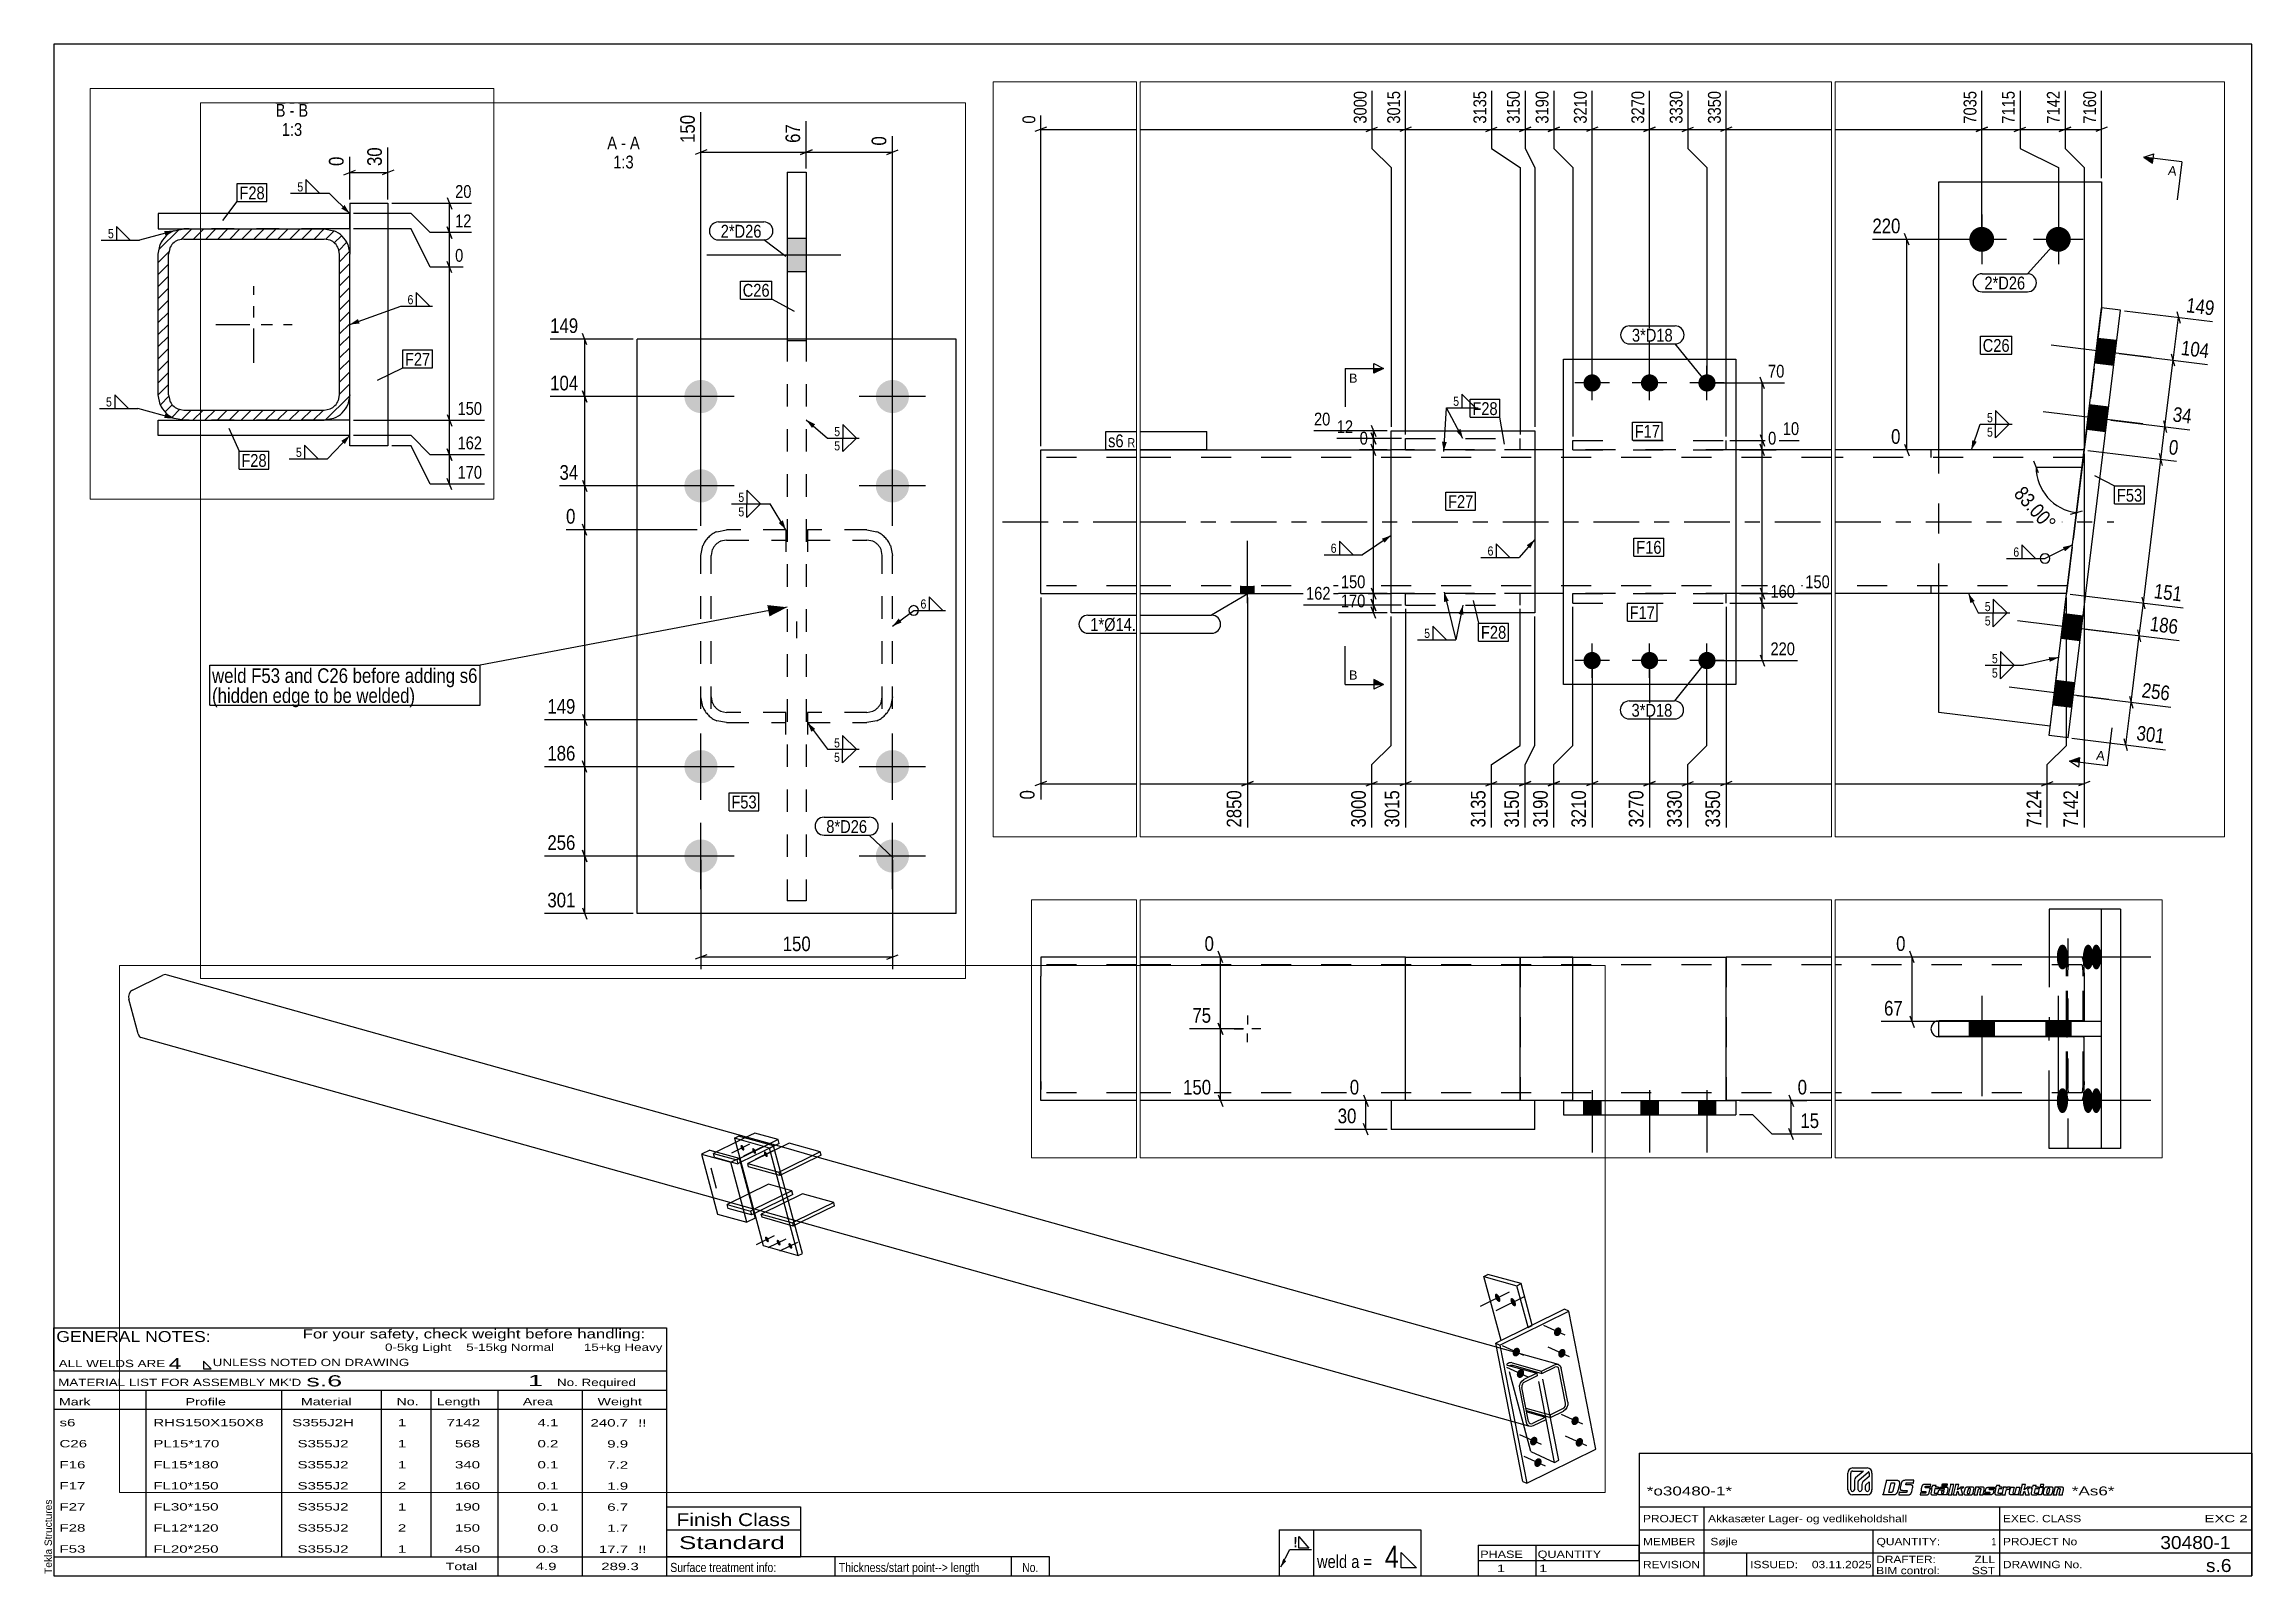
# Paper-space layout 'Layout1' of a CAD drawing. Header units: millimetres. Extents: x 2 to 579, y 5 to 405.
# The model-space entities are those that its viewports show. They can reach past a viewport. Long polylines and large blocks are cut down to what shows.
import ezdxf

# ---------------------------------------------------------------- set-up
doc = ezdxf.new("R2010")
doc.units = ezdxf.units.MM
doc.linetypes.add('DXK_LINE_DOT2', pattern=[3.9198, 1.9599, -1.9599])
doc.linetypes.add('DXK_LINE_DOT3', pattern=[5.9187, 2.979, -0.9799, 0.9799, -0.9799])
for name, color, linetype in [('GRAPHICAL_OBJECTS', 7, 'Continuous'), ('MÅLSÆTNING', 7, 'Continuous'), ('STÅL', 7, 'Continuous'), ('TEKST', 7, 'Continuous')]:
    doc.layers.add(name, color=color, linetype=linetype)
doc.layers.add('Viewport layer', color=7, linetype='Continuous', plot=False)
doc.styles.add('Arial', font='ARIAL.TTF', dxfattribs={"height": 0.2})
doc.styles.add('Arial Narrow', font='ARIALN.TTF', dxfattribs={"height": 0.2})
doc.styles.add('Arial Narrow Bold', font='ARIALNB.TTF', dxfattribs={"height": 0.2})
doc.styles.add('Arial Rounded MT Bold', font='ARLRDBD.TTF', dxfattribs={"height": 0.2})
doc.styles.add('IDAutomationHC39M', font='IDAUTOMATIONHC39M.TTF', dxfattribs={"height": 0.2})

psp = doc.layouts.get("Layout1")

# ---------------------------------------------------------------- texts
at = {"layer": 'GRAPHICAL_OBJECTS', "color": 7, "linetype": 'Continuous'}
for s, height, style, width, p in [('For your safety, check weight before handling:  ', 2.3861, 'Arial Narrow', 1.6, (70, 67)), ('0-5kg Light    5-15kg Normal        15+kg Heavy', 1.9089, 'Arial Narrow', 1.6, (91.5, 63.75)), ('4', 2.86, 'Arial Narrow', 1.794707, (35, 59)), ('s6', 1.909, 'Arial Narrow', 1.794707, (6.5, 44.06)), ('C26', 1.909, 'Arial Narrow', 1.794707, (6.5, 38.56)), ('RHS150X150X8', 1.9089, 'Arial Narrow', 1.794707, (31, 44.06)), ('PL15*170', 1.909, 'Arial Narrow', 1.794707, (31, 38.56)), ('S355J2H', 1.909, 'Arial Narrow', 1.794707, (67.24, 44.06)), ('S355J2', 1.909, 'Arial Narrow', 1.794707, (68.66, 38.56)), ('1', 1.91, 'Arial Narrow', 1.794707, (94.86, 44.06)), ('1', 1.91, 'Arial Narrow', 1.794707, (94.86, 38.56)), ('7142', 1.909, 'Arial Narrow', 1.794707, (107.58, 44.06)), ('568', 1.909, 'Arial Narrow', 1.794707, (109.77, 38.56)), ('4.1', 1.909, 'Arial Narrow', 1.794707, (131.32, 44.06)), ('0.2', 1.909, 'Arial Narrow', 1.794707, (131.32, 38.56)), ('240.7', 1.909, 'Arial Narrow', 1.794707, (145.15, 44)), ('9.9', 1.909, 'Arial Narrow', 1.794707, (149.53, 38.5)), ('!!', 1.909, 'Arial Narrow', 1.794707, (157.6, 44)), ('F16', 1.909, 'Arial Narrow', 1.794707, (6.5, 33.06)), ('FL15*180', 1.909, 'Arial Narrow', 1.794707, (31, 33.06)), ('S355J2', 1.909, 'Arial Narrow', 1.794707, (68.66, 33.06)), ('1', 1.91, 'Arial Narrow', 1.794707, (94.86, 33.06)), ('340', 1.909, 'Arial Narrow', 1.794707, (109.77, 33.06)), ('0.1', 1.909, 'Arial Narrow', 1.794707, (131.32, 33.06)), ('7.2', 1.909, 'Arial Narrow', 1.794707, (149.53, 33)), ('F17', 1.909, 'Arial Narrow', 1.794707, (6.5, 27.56)), ('FL10*150', 1.909, 'Arial Narrow', 1.794707, (31, 27.56)), ('S355J2', 1.909, 'Arial Narrow', 1.794707, (68.66, 27.56)), ('2', 1.91, 'Arial Narrow', 1.794707, (94.86, 27.56)), ('160', 1.909, 'Arial Narrow', 1.794707, (109.77, 27.56)), ('0.1', 1.909, 'Arial Narrow', 1.794707, (131.32, 27.56)), ('1.9', 1.909, 'Arial Narrow', 1.794707, (149.53, 27.5)), ('F27', 1.909, 'Arial Narrow', 1.794707, (6.5, 22.06)), ('FL30*150', 1.909, 'Arial Narrow', 1.794707, (31, 22.06)), ('S355J2', 1.909, 'Arial Narrow', 1.794707, (68.66, 22.06)), ('1', 1.91, 'Arial Narrow', 1.794707, (94.86, 22.06)), ('190', 1.909, 'Arial Narrow', 1.794707, (109.77, 22.06)), ('0.1', 1.909, 'Arial Narrow', 1.794707, (131.32, 22.06)), ('6.7', 1.909, 'Arial Narrow', 1.794707, (149.53, 22)), ('*o30480-1*', 2.333, 'IDAutomationHC39M', 1.425378, (421, 26)), ('*As6*', 2.333, 'IDAutomationHC39M', 1.425378, (532, 26.01)), ('F28', 1.909, 'Arial Narrow', 1.794707, (6.5, 16.56)), ('FL12*120', 1.909, 'Arial Narrow', 1.794707, (31, 16.56)), ('S355J2', 1.909, 'Arial Narrow', 1.794707, (68.66, 16.56)), ('2', 1.91, 'Arial Narrow', 1.794707, (94.86, 16.56)), ('150', 1.909, 'Arial Narrow', 1.794707, (109.77, 16.56)), ('0.0', 1.909, 'Arial Narrow', 1.794707, (131.32, 16.56)), ('1.7', 1.909, 'Arial Narrow', 1.794707, (149.53, 16.5)), ('Finish Class', 3.3405, 'Arial Narrow', 1.425378, (167.62, 18)), ('PROJECT', 1.909, 'Arial Narrow', 1.425378, (420, 19)), ('Akkasæter Lager- og vedlikeholdshall', 1.9089, 'Arial Narrow', 1.425378, (437, 19)), ('EXEC. CLASS', 1.9089, 'Arial Narrow', 1.425378, (514, 19)), ('EXC 2', 1.909, 'Arial Narrow', 1.780292, (566.64, 19)), ('F53', 1.909, 'Arial Narrow', 1.794707, (6.5, 11.06)), ('FL20*250', 1.909, 'Arial Narrow', 1.794707, (31, 11.06)), ('S355J2', 1.909, 'Arial Narrow', 1.794707, (68.66, 11.06)), ('1', 1.91, 'Arial Narrow', 1.794707, (94.86, 11.06)), ('450', 1.909, 'Arial Narrow', 1.794707, (109.77, 11.06)), ('0.3', 1.909, 'Arial Narrow', 1.794707, (131.32, 11.06)), ('17.7', 1.909, 'Arial Narrow', 1.794707, (147.34, 11)), ('!!', 1.909, 'Arial Narrow', 1.794707, (157.6, 11)), ('Standard', 3.34, 'Arial Narrow', 1.780292, (168.26, 12)), ('MEMBER', 1.909, 'Arial Narrow', 1.425378, (420, 13)), ('Søjle', 1.909, 'Arial Narrow', 1.42538, (437.61, 13)), ('QUANTITY:', 1.909, 'Arial Narrow', 1.425378, (481, 13)), ('PROJECT No', 1.909, 'Arial Narrow', 1.425378, (514, 13)), ('30480-1', 3.397, 'Arial Rounded MT Bold', 1.1, (555.09, 12)), ('Total', 1.909, 'Arial Narrow', 1.7, (107.33, 6.5)), ('4.9', 1.909, 'Arial Narrow', 1.794707, (130.83, 6.5)), ('289.3', 1.909, 'Arial Narrow', 1.794707, (147.96, 6.5)), ('1', 1.91, 'Arial Narrow', 1.794707, (381.82, 6)), ('1', 1.91, 'Arial Narrow', 1.794707, (392.86, 6)), ('REVISION', 1.909, 'Arial Narrow', 1.425378, (420, 7)), ('ISSUED:', 1.909, 'Arial Narrow', 1.425378, (448, 7)), ('03.11.2025', 1.909, 'Arial Narrow', 1.425378, (464.11, 7)), ('DRAFTER:', 1.909, 'Arial Narrow', 1.425378, (480.91, 8.35)), ('BIM control:', 1.9089, 'Arial Narrow', 1.425378, (480.9, 5.44)), ('SST', 1.909, 'Arial Narrow', 1.425378, (505.88, 5.43)), ('ZLL', 1.909, 'Arial Narrow', 1.425378, (506.58, 8.35)), ('DRAWING No.', 1.9089, 'Arial Narrow', 1.425378, (514, 7)), ('s.6', 3.397, 'Arial Rounded MT Bold', 1.1, (567.01, 6))]:
    psp.add_text(s, height=height, dxfattribs=dict(at, style=style, width=width)).set_placement(p)
at = {"layer": 'GRAPHICAL_OBJECTS', "color": 7}
for s, height, style, width, p in [('GENERAL NOTES:', 2.8633, 'Arial Narrow', 1.4, (5.65, 66.06)), ('ALL WELDS ARE', 1.9089, 'Arial Narrow', 1.6, (6.29, 59.5)), ('UNLESS NOTED ON DRAWING', 1.9089, 'Arial Narrow', 1.6, (46.52, 59.78)), ("MATERIAL LIST FOR ASSEMBLY MK'D", 1.9089, 'Arial Narrow', 1.6, (6.15, 54.56)), ('s.6', 2.912, 'Arial Rounded MT Bold', 1.794707, (70.97, 54.47)), ('1', 2.91, 'Arial Rounded MT Bold', 1.794707, (128.86, 54.56)), ('No. Required', 1.9089, 'Arial Narrow', 1.6, (136.41, 54.56)), ('Mark', 1.909, 'Arial Narrow', 1.7, (6.34, 49.5)), ('Profile', 1.909, 'Arial Narrow', 1.7, (39.41, 49.5)), ('Material', 1.909, 'Arial Narrow', 1.7, (69.54, 49.56)), ('No.', 1.909, 'Arial Narrow', 1.7, (94.5, 49.56)), ('Length', 1.909, 'Arial Narrow', 1.7, (105, 49.56)), ('Area', 1.909, 'Arial Narrow', 1.7, (127.5, 49.56)), ('Weight', 1.909, 'Arial Narrow', 1.7, (147, 49.56)), ('PHASE', 1.909, 'Arial Narrow', 1.5, (377.5, 9.69)), ('QUANTITY', 1.909, 'Arial Narrow', 1.5, (392.5, 9.69))]:
    psp.add_text(s, height=height, dxfattribs=dict(at, style=style, width=width)).set_placement(p)
at = {"layer": 'GRAPHICAL_OBJECTS', "color": 174, "linetype": 'Continuous', "style": 'Arial'}
psp.add_text('Tekla Structures', height=1.9102, rotation=90, dxfattribs=at).set_placement((4.5, 5.5))
at = {"layer": 'GRAPHICAL_OBJECTS', "color": 2, "linetype": 'Continuous', "style": 'Arial Narrow Bold', "width": 0.99921}
psp.add_text('!', height=2.73, dxfattribs=at).set_placement((328.73, 12.42))
at = {"layer": 'GRAPHICAL_OBJECTS', "color": 7, "linetype": 'Continuous', "style": 'Arial Narrow'}
for s, height, p in [('4', 5.73, (352.61, 7.11)), ('1', 1.91, (511.03, 13)), ('Surface treatment info:', 2.3861, (166, 6)), ('Thickness/start point--> length', 2.3861, (210, 6)), ('weld a =', 3.34, (334.88, 7.06))]:
    psp.add_text(s, height=height, dxfattribs=at).set_placement(p)
at = {"layer": 'GRAPHICAL_OBJECTS', "color": 7, "style": 'Arial Narrow'}
psp.add_text('No.', height=2.386, dxfattribs=at).set_placement((257.87, 6))

msp = doc.modelspace()

# ---------------------------------------------------------------- hatches: boundary and pattern name
at = {"layer": 'STÅL', "linetype": 'Continuous'}
for points in [[(1793.5, 991.9), (1794.2, 990.2), (1794.8, 988.5), (1795.1, 986.8), (1795.2, 985.3), (1795, 984), (1794.6, 982.9), (1794, 982.2), (1793.2, 981.8), (1792.3, 981.8), (1791.2, 982.1), (1790.1, 982.8), (1788.9, 983.8), (1787.8, 985.1), (1786.8, 986.5), (1785.9, 988.2), (1785.1, 989.9), (1784.6, 991.6), (1784.3, 993.3), (1784.2, 994.8), (1784.3, 996.1), (1784.7, 997.2), (1785.3, 997.9), (1786.1, 998.3), (1787.1, 998.3), (1788.1, 998), (1789.3, 997.3), (1790.4, 996.3), (1791.5, 995), (1792.6, 993.5)], [(1827, 982.5), (1827.8, 980.8), (1828.3, 979.1), (1828.7, 977.4), (1828.7, 975.9), (1828.6, 974.6), (1828.2, 973.5), (1827.6, 972.8), (1826.8, 972.4), (1825.9, 972.4), (1824.8, 972.7), (1823.7, 973.4), (1822.5, 974.4), (1821.4, 975.7), (1820.4, 977.1), (1819.5, 978.8), (1818.7, 980.5), (1818.2, 982.2), (1817.9, 983.9), (1817.8, 985.4), (1817.9, 986.7), (1818.3, 987.7), (1818.9, 988.5), (1819.7, 988.9), (1820.7, 988.9), (1821.7, 988.6), (1822.8, 987.9), (1824, 986.9), (1825.1, 985.6), (1826.1, 984.1)], [(1860.6, 973.1), (1861.4, 971.4), (1861.9, 969.7), (1862.2, 968), (1862.3, 966.5), (1862.2, 965.2), (1861.8, 964.1), (1861.2, 963.4), (1860.4, 963), (1859.4, 963), (1858.4, 963.3), (1857.2, 964), (1856.1, 965), (1855, 966.3), (1853.9, 967.7), (1853, 969.4), (1852.3, 971.1), (1851.8, 972.8), (1851.4, 974.5), (1851.3, 976), (1851.5, 977.3), (1851.9, 978.3), (1852.5, 979.1), (1853.3, 979.5), (1854.2, 979.5), (1855.3, 979.2), (1856.4, 978.5), (1857.6, 977.5), (1858.7, 976.2), (1859.7, 974.7)], [(1864, 728.7), (1864.7, 727), (1865.3, 725.2), (1865.6, 723.6), (1865.7, 722.1), (1865.5, 720.8), (1865.2, 719.7), (1864.6, 719), (1863.8, 718.6), (1862.8, 718.6), (1861.7, 718.9), (1860.6, 719.6), (1859.5, 720.6), (1858.4, 721.8), (1857.3, 723.3), (1856.4, 725), (1855.7, 726.7), (1855.1, 728.4), (1854.8, 730.1), (1854.7, 731.6), (1854.9, 732.9), (1855.3, 733.9), (1855.9, 734.7), (1856.7, 735), (1857.6, 735.1), (1858.7, 734.7), (1859.8, 734.1), (1860.9, 733.1), (1862.1, 731.8), (1863.1, 730.3)], [(1897.6, 719.3), (1898.3, 717.6), (1898.9, 715.8), (1899.2, 714.2), (1899.3, 712.7), (1899.1, 711.4), (1898.7, 710.3), (1898.1, 709.6), (1897.3, 709.2), (1896.4, 709.2), (1895.3, 709.5), (1894.2, 710.2), (1893, 711.2), (1891.9, 712.4), (1890.9, 713.9), (1890, 715.5), (1889.2, 717.3), (1888.7, 719), (1888.4, 720.7), (1888.3, 722.2), (1888.5, 723.5), (1888.8, 724.5), (1889.4, 725.3), (1890.2, 725.6), (1891.2, 725.7), (1892.2, 725.3), (1893.4, 724.7), (1894.5, 723.7), (1895.6, 722.4), (1896.7, 720.9)], [(1931.2, 709.9), (1931.9, 708.2), (1932.4, 706.4), (1932.8, 704.8), (1932.9, 703.3), (1932.7, 701.9), (1932.3, 700.9), (1931.7, 700.2), (1930.9, 699.8), (1930, 699.8), (1928.9, 700.1), (1927.8, 700.8), (1926.6, 701.8), (1925.5, 703), (1924.5, 704.5), (1923.6, 706.1), (1922.8, 707.9), (1922.3, 709.6), (1922, 711.3), (1921.9, 712.8), (1922, 714.1), (1922.4, 715.1), (1923, 715.8), (1923.8, 716.2), (1924.8, 716.3), (1925.8, 715.9), (1927, 715.3), (1928.1, 714.3), (1929.2, 713), (1930.3, 711.5)], [(37272, 624, -1), (37246, 624, -1)], [(37352, 624, -1), (37326, 624, -1)], [(3964.6, 561.6), (3965.7, 559.2), (3966.5, 556.7), (3966.9, 554.3), (3967.1, 552.1), (3966.8, 550.2), (3966.3, 548.7), (3965.4, 547.6), (3964.3, 547.1), (3962.9, 547), (3961.3, 547.5), (3959.7, 548.5), (3958.1, 549.9), (3956.4, 551.7), (3955, 553.9), (3953.6, 556.3), (3952.6, 558.7), (3951.8, 561.2), (3951.3, 563.6), (3951.2, 565.8), (3951.4, 567.7), (3952, 569.2), (3952.8, 570.3), (3954, 570.8), (3955.4, 570.9), (3956.9, 570.4), (3958.5, 569.4), (3960.2, 568), (3961.8, 566.2), (3963.3, 564)], [(10341.4, 553.6), (10341.4, 579.6), (10326.4, 579.6), (10326.4, 553.6)], [(4009.4, 549.1), (4010.4, 546.6), (4011.2, 544.1), (4011.7, 541.7), (4011.8, 539.5), (4011.6, 537.7), (4011, 536.2), (4010.2, 535.1), (4009, 534.5), (4007.7, 534.5), (4006.1, 535), (4004.5, 535.9), (4002.8, 537.4), (4001.2, 539.2), (3999.7, 541.4), (3998.4, 543.7), (3997.3, 546.2), (3996.6, 548.7), (3996.1, 551.1), (3996, 553.3), (3996.2, 555.2), (3996.7, 556.7), (3997.6, 557.7), (3998.8, 558.3), (4000.1, 558.3), (4001.7, 557.9), (4003.3, 556.9), (4005, 555.5), (4006.6, 553.6), (4008.1, 551.5)], [(37380.3, 520.6), (37377.1, 494.8), (37397, 492.3), (37400.1, 518.2)], [(37380.3, 520.6), (37377.1, 494.8), (37397, 492.3), (37400.1, 518.2)], [(4122.4, 465.5), (4123.7, 467.9), (4125.3, 470), (4127.3, 471.7), (4129.4, 473), (4131.6, 473.7), (4133.8, 473.9), (4135.8, 473.6), (4137.7, 472.7), (4139.4, 471.4), (4140.6, 469.6), (4141.5, 467.4), (4141.9, 465), (4141.9, 462.4), (4141.4, 459.8), (4140.5, 457.3), (4139.2, 454.9), (4137.5, 452.8), (4135.6, 451.1), (4133.5, 449.8), (4131.3, 449.1), (4129.1, 448.9), (4127, 449.2), (4125.1, 450.1), (4123.5, 451.4), (4122.2, 453.2), (4121.4, 455.4), (4120.9, 457.8), (4121, 460.4), (4121.5, 463)], [(10245.9, 455.9, -1), (10271.9, 455.9, -1)], [(10395.9, 455.9, -1), (10421.9, 455.9, -1)], [(33434, 465, -1), (33434, 483, -1)], [(33494, 465, -1), (33494, 483, -1)], [(33554, 465, -1), (33554, 483, -1)], [(37371.7, 451.1), (37368.6, 425.3), (37388.4, 422.9), (37391.6, 448.7)], [(37371.7, 451.1), (37368.6, 425.3), (37388.4, 422.9), (37391.6, 448.7)], [(4003.5, 407.1), (4004.9, 409.5), (4006.5, 411.6), (4008.4, 413.3), (4010.5, 414.6), (4012.7, 415.3), (4014.9, 415.5), (4017, 415.2), (4018.9, 414.3), (4020.5, 413), (4021.8, 411.2), (4022.7, 409), (4023.1, 406.6), (4023.1, 404), (4022.6, 401.4), (4021.7, 398.9), (4020.3, 396.5), (4018.7, 394.4), (4016.8, 392.7), (4014.7, 391.4), (4012.5, 390.7), (4010.3, 390.5), (4008.2, 390.8), (4006.3, 391.7), (4004.7, 393), (4003.4, 394.8), (4002.5, 397), (4002.1, 399.4), (4002.1, 402), (4002.6, 404.6)], [(4134.5, 403.8), (4135.8, 406.2), (4137.5, 408.3), (4139.4, 410), (4141.5, 411.2), (4143.7, 412), (4145.9, 412.2), (4148, 411.9), (4149.9, 411), (4151.5, 409.7), (4152.8, 407.9), (4153.6, 405.7), (4154.1, 403.3), (4154, 400.7), (4153.5, 398.1), (4152.6, 395.5), (4151.3, 393.2), (4149.7, 391.1), (4147.7, 389.4), (4145.6, 388.1), (4143.4, 387.4), (4141.2, 387.1), (4139.2, 387.5), (4137.3, 388.3), (4135.6, 389.7), (4134.4, 391.5), (4133.5, 393.6), (4133.1, 396.1), (4133.1, 398.6), (4133.6, 401.2)], [(10245.9, 385.9, -1), (10271.9, 385.9, -1)], [(10395.9, 385.9, -1), (10421.9, 385.9, -1)], [(4015.7, 345.4), (4017, 347.8), (4018.6, 349.9), (4020.6, 351.6), (4022.7, 352.8), (4024.9, 353.6), (4027, 353.8), (4029.1, 353.5), (4031, 352.6), (4032.6, 351.3), (4033.9, 349.5), (4034.8, 347.3), (4035.2, 344.9), (4035.2, 342.3), (4034.7, 339.7), (4033.8, 337.1), (4032.5, 334.8), (4030.8, 332.7), (4028.9, 331), (4026.8, 329.7), (4024.6, 329), (4022.4, 328.7), (4020.3, 329.1), (4018.4, 329.9), (4016.8, 331.3), (4015.5, 333.1), (4014.7, 335.2), (4014.2, 337.7), (4014.3, 340.2), (4014.7, 342.8)], [(33081, 262), (33067, 262), (33067, 254), (33081, 254)], [(37344.9, 232.8), (37341.8, 206.9), (37361.6, 204.5), (37364.8, 230.3)], [(37344.9, 232.8), (37341.8, 206.9), (37361.6, 204.5), (37364.8, 230.3)], [(4172.6, 209.8), (4173.9, 212.2), (4175.6, 214.3), (4177.5, 216), (4179.6, 217.2), (4181.8, 218), (4184, 218.2), (4186.1, 217.9), (4188, 217), (4189.6, 215.7), (4190.9, 213.9), (4191.7, 211.7), (4192.2, 209.3), (4192.1, 206.7), (4191.7, 204.1), (4190.7, 201.6), (4189.4, 199.2), (4187.8, 197.1), (4185.8, 195.4), (4183.7, 194.1), (4181.5, 193.4), (4179.3, 193.1), (4177.3, 193.5), (4175.4, 194.3), (4173.7, 195.7), (4172.5, 197.5), (4171.6, 199.6), (4171.2, 202.1), (4171.2, 204.6), (4171.7, 207.2)], [(23782.1, 209.6), (23781.9, 206.9), (23781.6, 204.3), (23780.9, 202), (23780.1, 199.9), (23779.1, 198.3), (23778, 197.2), (23776.8, 196.7), (23775.5, 196.7), (23774.3, 197.2), (23773.2, 198.3), (23772.2, 199.9), (23771.4, 202), (23770.7, 204.3), (23770.4, 206.9), (23770.2, 209.6), (23770.4, 212.3), (23770.7, 214.9), (23771.4, 217.2), (23772.2, 219.3), (23773.2, 220.9), (23774.3, 222), (23775.5, 222.5), (23776.8, 222.5), (23778, 222), (23779.1, 220.9), (23780.1, 219.3), (23780.9, 217.2), (23781.6, 214.9), (23781.9, 212.3)], [(23808.4, 209.6), (23808.3, 206.9), (23807.9, 204.3), (23807.4, 202), (23806.6, 199.9), (23805.7, 198.3), (23804.6, 197.2), (23803.5, 196.7), (23802.4, 196.7), (23801.3, 197.2), (23800.2, 198.3), (23799.3, 199.9), (23798.6, 202), (23798, 204.3), (23797.6, 206.9), (23797.5, 209.6), (23797.6, 212.3), (23798, 214.9), (23798.6, 217.2), (23799.3, 219.3), (23800.2, 220.9), (23801.3, 222), (23802.4, 222.5), (23803.5, 222.5), (23804.6, 222), (23805.7, 220.9), (23806.6, 219.3), (23807.4, 217.2), (23807.9, 214.9), (23808.3, 212.3)], [(23816.8, 209.6), (23816.7, 206.9), (23816.3, 204.3), (23815.8, 202), (23815, 199.9), (23814.1, 198.3), (23813.1, 197.2), (23812, 196.7), (23810.9, 196.7), (23809.9, 197.2), (23808.8, 198.3), (23808, 199.9), (23807.2, 202), (23806.7, 204.3), (23806.3, 206.9), (23806.2, 209.6), (23806.3, 212.3), (23806.7, 214.9), (23807.2, 217.2), (23808, 219.3), (23808.8, 220.9), (23809.9, 222), (23810.9, 222.5), (23812, 222.5), (23813.1, 222), (23814.1, 220.9), (23815, 219.3), (23815.8, 217.2), (23816.3, 214.9), (23816.7, 212.3)], [(33434, 175, -1), (33434, 193, -1)], [(33494, 175, -1), (33494, 193, -1)], [(33554, 175, -1), (33554, 193, -1)], [(10245.9, 165.9, -1), (10271.9, 165.9, -1)], [(10395.9, 165.9, -1), (10421.9, 165.9, -1)], [(4053.8, 151.4), (4055.1, 153.8), (4056.7, 155.9), (4058.7, 157.6), (4060.8, 158.8), (4063, 159.6), (4065.1, 159.8), (4067.2, 159.5), (4069.1, 158.6), (4070.7, 157.3), (4072, 155.5), (4072.9, 153.3), (4073.3, 150.9), (4073.3, 148.3), (4072.8, 145.7), (4071.9, 143.2), (4070.6, 140.8), (4068.9, 138.7), (4067, 137), (4064.9, 135.7), (4062.7, 135), (4060.5, 134.7), (4058.4, 135.1), (4056.5, 135.9), (4054.9, 137.3), (4053.6, 139.1), (4052.8, 141.2), (4052.3, 143.7), (4052.4, 146.2), (4052.8, 148.8)], [(4184.7, 148.1), (4186, 150.4), (4187.7, 152.5), (4189.6, 154.2), (4191.7, 155.5), (4193.9, 156.3), (4196.1, 156.5), (4198.2, 156.1), (4200.1, 155.3), (4201.7, 153.9), (4203, 152.1), (4203.9, 150), (4204.3, 147.6), (4204.3, 145), (4203.8, 142.4), (4202.9, 139.8), (4201.5, 137.5), (4199.9, 135.4), (4198, 133.7), (4195.9, 132.4), (4193.7, 131.6), (4191.5, 131.4), (4189.4, 131.7), (4187.5, 132.6), (4185.9, 134), (4184.6, 135.8), (4183.7, 137.9), (4183.3, 140.3), (4183.3, 142.9), (4183.8, 145.5)], [(37336.4, 163.3), (37333.2, 137.5), (37353.1, 135), (37356.3, 160.8)], [(37336.4, 163.3), (37333.2, 137.5), (37353.1, 135), (37356.3, 160.8)], [(23704.8, 142.1), (23678.8, 142.1), (23678.8, 127.1), (23704.8, 127.1)], [(23784.8, 142.1), (23758.8, 142.1), (23758.8, 127.1), (23784.8, 127.1)], [(10245.9, 95.9, -1), (10271.9, 95.9, -1)], [(10395.9, 95.9, -1), (10421.9, 95.9, -1)], [(4065.9, 89.7), (4067.2, 92), (4068.9, 94.1), (4070.8, 95.8), (4072.9, 97.1), (4075.1, 97.9), (4077.3, 98.1), (4079.4, 97.7), (4081.3, 96.9), (4082.9, 95.5), (4084.1, 93.7), (4085, 91.6), (4085.4, 89.2), (4085.4, 86.6), (4084.9, 84), (4084, 81.4), (4082.7, 79.1), (4081, 77), (4079.1, 75.3), (4077, 74), (4074.8, 73.2), (4072.6, 73), (4070.5, 73.3), (4068.7, 74.2), (4067, 75.6), (4065.8, 77.4), (4064.9, 79.5), (4064.5, 81.9), (4064.5, 84.5), (4065, 87.1)], [(23782.1, 59.6), (23781.9, 56.9), (23781.6, 54.3), (23780.9, 52), (23780.1, 49.9), (23779.1, 48.3), (23778, 47.2), (23776.8, 46.7), (23775.5, 46.7), (23774.3, 47.2), (23773.2, 48.3), (23772.2, 49.9), (23771.4, 52), (23770.7, 54.3), (23770.4, 56.9), (23770.2, 59.6), (23770.4, 62.3), (23770.7, 64.9), (23771.4, 67.2), (23772.2, 69.3), (23773.2, 70.9), (23774.3, 72), (23775.5, 72.5), (23776.8, 72.5), (23778, 72), (23779.1, 70.9), (23780.1, 69.3), (23780.9, 67.2), (23781.6, 64.9), (23781.9, 62.3)], [(23808.4, 59.6), (23808.3, 56.9), (23807.9, 54.3), (23807.4, 52), (23806.6, 49.9), (23805.7, 48.3), (23804.6, 47.2), (23803.5, 46.7), (23802.4, 46.7), (23801.3, 47.2), (23800.2, 48.3), (23799.3, 49.9), (23798.6, 52), (23798, 54.3), (23797.6, 56.9), (23797.5, 59.6), (23797.6, 62.3), (23798, 64.9), (23798.6, 67.2), (23799.3, 69.3), (23800.2, 70.9), (23801.3, 72), (23802.4, 72.5), (23803.5, 72.5), (23804.6, 72), (23805.7, 70.9), (23806.6, 69.3), (23807.4, 67.2), (23807.9, 64.9), (23808.3, 62.3)], [(23816.8, 59.6), (23816.7, 56.9), (23816.3, 54.3), (23815.8, 52), (23815, 49.9), (23814.1, 48.3), (23813.1, 47.2), (23812, 46.7), (23810.9, 46.7), (23809.9, 47.2), (23808.8, 48.3), (23808, 49.9), (23807.2, 52), (23806.7, 54.3), (23806.3, 56.9), (23806.2, 59.6), (23806.3, 62.3), (23806.7, 64.9), (23807.2, 67.2), (23808, 69.3), (23808.8, 70.9), (23809.9, 72), (23810.9, 72.5), (23812, 72.5), (23813.1, 72), (23814.1, 70.9), (23815, 69.3), (23815.8, 67.2), (23816.3, 64.9), (23816.7, 62.3)], [(19857.8, 44.6), (19875.8, 44.6), (19875.8, 59.6), (19857.8, 59.6)], [(19857.8, 44.6), (19875.8, 44.6), (19875.8, 59.6), (19857.8, 59.6)], [(19917.8, 44.6), (19935.8, 44.6), (19935.8, 59.6), (19917.8, 59.6)], [(19917.8, 44.6), (19935.8, 44.6), (19935.8, 59.6), (19917.8, 59.6)], [(19977.8, 44.6), (19995.8, 44.6), (19995.8, 59.6), (19977.8, 59.6)], [(19977.8, 44.6), (19995.8, 44.6), (19995.8, 59.6), (19977.8, 59.6)]]:
    msp.add_hatch(color=96, dxfattribs=at).paths.add_polyline_path(points)
h = msp.add_hatch(dxfattribs=at)
h.set_pattern_fill('', scale=2.1, style=0, pattern_type=0)
h.set_pattern_definition([(45, (42890.038, 81.697), (-4.71463, 4.71463), [])])
h.paths.add_polyline_path([(42890, 191.7), (42890, 81.7), (42891.6, 74), (42895.9, 67.6), (42902.4, 63.2), (42910, 61.7), (43020, 61.7), (43027.7, 63.2), (43034.2, 67.6), (43038.5, 74), (43040, 81.7), (43040, 191.7), (43038.5, 199.4), (43034.2, 205.8), (43027.7, 210.2), (43020, 211.7), (42910, 211.7), (42902.4, 210.2), (42895.9, 205.8), (42891.6, 199.4)])
h.paths.add_polyline_path([(42901.6, 200.2), (42905.4, 202.8), (42910, 203.7), (43020, 203.7), (43024.6, 202.8), (43028.5, 200.2), (43031.1, 196.3), (43032, 191.7), (43032, 81.7), (43031.1, 77.1), (43028.5, 73.2), (43024.6, 70.6), (43020, 69.7), (42910, 69.7), (42905.4, 70.6), (42901.6, 73.2), (42899, 77.1), (42898, 81.7), (42898, 191.7), (42899, 196.3)])
at = {"layer": 'TEKST', "linetype": 'Continuous'}
for color, points in [(30, [(37438.1, 708.5), (37437.5, 703.6), (37428.2, 709.7)]), (30, [(33206, 484.2), (33206, 489.2), (33216, 489.2)]), (3, [(10345.9, 431.3), (10341.4, 437.6), (10348.3, 434.2)]), (3, [(33296.5, 426), (33299, 416), (33292.1, 423.7)]), (3, [(33282.2, 412.3), (33279, 402.5), (33277.2, 412.6)]), (3, [(37253.8, 412.6), (37248.2, 404), (37249.1, 414.3)]), (3, [(10323.1, 358.9), (10325.4, 351.5), (10319.9, 356.9)]), (3, [(33214.4, 311.3), (33224, 314.8), (33217.2, 307.1)]), (3, [(33365.6, 304.4), (33374, 310.3), (33369.4, 301.1)]), (3, [(37343.7, 302.6), (37353.8, 304.8), (37345.9, 298.1)]), (7, [(10310.9, 292.5), (10326.4, 290.8), (10312.5, 283.6)]), (3, [(10416.1, 278.9), (10408.9, 275.9), (10413.8, 281.9)]), (3, [(33279.4, 245.2), (33279.4, 255.6), (33284.2, 246.4)]), (3, [(37247.2, 244), (37245, 254), (37251.7, 246.2)]), (3, [(33294.6, 232.7), (33299, 242), (33299.5, 231.7)]), (3, [(43036, 230.3), (43040, 223.7), (43033.4, 227.6)]), (3, [(42894.7, 210), (42902.4, 210.2), (42895.6, 206.4)]), (3, [(10345.4, 193.2), (10342.4, 200.4), (10348.4, 195.5)]), (3, [(37329, 187.6), (37339.3, 187.2), (37330.1, 182.7)]), (30, [(33206, 159.1), (33206, 164.1), (33216, 159.1)]), (3, [(43047.7, 137.5), (43040, 136.7), (43046.5, 141)]), (30, [(37361.2, 82.7), (37360.6, 77.8), (37350.7, 79)]), (3, [(42895.6, 67), (42902.4, 63.2), (42894.7, 63.4)]), (3, [(43033.5, 45.6), (43040, 49.7), (43036.2, 43)])]:
    msp.add_hatch(color=color, dxfattribs=at).paths.add_polyline_path(points)

# ---------------------------------------------------------------- linework, layer by layer
at = {"layer": 'MÅLSÆTNING', "color": 7, "linetype": 'Continuous'}
for p, q in [((33204, 779), (33204, 718.9)), ((33204, 779), (33204, 718.9)), ((33239, 420), (33239, 779)), ((33239, 420), (33239, 779)), ((33329, 779), (33329, 718.9)), ((33329, 779), (33329, 718.9)), ((33364, 779), (33364, 718.9)), ((33394, 779), (33394, 718.9)), ((33394, 779), (33394, 718.9)), ((33434, 478), (33434, 779)), ((33434, 478), (33434, 779)), ((33494, 478), (33494, 779)), ((33494, 478), (33494, 779)), ((33534, 779), (33534, 718.9)), ((33534, 779), (33534, 718.9)), ((33574, 418), (33574, 779)), ((37259, 628), (37259, 779)), ((37259, 628), (37259, 779)), ((37299, 779), (37299, 718.9)), ((37299, 779), (37299, 718.9)), ((37346, 779), (37346, 718.9)), ((37346, 779), (37346, 718.9)), ((37384, 688), (37384, 779)), ((30224, 408), (30224, 753.4)), ((30230, 741.3), (30218, 736.5)), ((30224, 738.9), (33204, 738.9)), ((33198, 736.5), (33210, 741.3)), ((33204, 738.9), (33239, 738.9)), ((33245, 741.3), (33233, 736.5)), ((33245, 741.3), (33233, 736.5)), ((33239, 738.9), (33329, 738.9)), ((33323, 736.5), (33335, 741.3)), ((33358, 736.5), (33370, 741.3)), ((33364, 738.9), (33394, 738.9)), ((33388, 736.5), (33400, 741.3)), ((33400, 741.3), (33388, 736.5)), ((33394, 738.9), (33434, 738.9)), ((33440, 741.3), (33428, 736.5)), ((33440, 741.3), (33428, 736.5)), ((33434, 738.9), (33494, 738.9)), ((33500, 741.3), (33488, 736.5)), ((33488, 736.5), (33500, 741.3)), ((33494, 738.9), (33534, 738.9)), ((33528, 736.5), (33540, 741.3)), ((33528, 736.5), (33540, 741.3)), ((33534, 738.9), (33574, 738.9)), ((33580, 741.3), (33568, 736.5)), ((37265, 741.3), (37253, 736.5)), ((37253, 736.5), (37265, 741.3)), ((37259, 738.9), (37299, 738.9)), ((37293, 736.5), (37305, 741.3)), ((37293, 736.5), (37305, 741.3)), ((37299, 738.9), (37346, 738.9)), ((37340, 736.5), (37352, 741.3)), ((37352, 741.3), (37340, 736.5)), ((37346, 738.9), (37384, 738.9)), ((37390, 741.3), (37378, 736.5)), ((33204, 718.9), (33224, 698.9)), ((33204, 718.9), (33224, 698.9)), ((33329, 718.9), (33359, 698.9)), ((33329, 718.9), (33359, 698.9)), ((33364, 718.9), (33374, 698.9)), ((33364, 718.9), (33374, 698.9)), ((33394, 718.9), (33414, 698.9)), ((33394, 718.9), (33414, 698.9)), ((33534, 718.9), (33554, 698.9)), ((33534, 718.9), (33554, 698.9)), ((37299, 718.9), (37339, 698.9)), ((37299, 718.9), (37339, 698.9)), ((37346, 718.9), (37366, 698.9)), ((37346, 718.9), (37366, 698.9)), ((33224, 698.9), (33224, 428)), ((33224, 698.9), (33224, 428)), ((33359, 698.9), (33359, 420)), ((33359, 698.9), (33359, 420)), ((33374, 698.9), (33374, 428)), ((33374, 698.9), (33374, 428)), ((33414, 698.9), (33414, 418)), ((33414, 698.9), (33414, 418)), ((33554, 698.9), (33554, 478)), ((33554, 698.9), (33554, 478)), ((37339, 698.9), (37339, 628)), ((37339, 698.9), (37339, 628)), ((37366, 698.9), (37366, 408)), ((37366, 698.9), (37366, 408)), ((10258.9, 354.5), (10258.9, 678.8)), ((10341.4, 634.6), (10341.4, 671.5)), ((10341.4, 634.6), (10341.4, 671.5)), ((10408.9, 354.5), (10408.9, 659.8)), ((10263.4, 649.2), (10254.4, 645.6)), ((10258.9, 647.4), (10341.4, 647.4)), ((10345.9, 649.2), (10336.9, 645.6)), ((10336.9, 645.6), (10345.9, 649.2)), ((10341.4, 647.4), (10408.9, 647.4)), ((10404.4, 645.6), (10413.4, 649.2)), ((37255, 624), (37144.8, 624)), ((37183.2, 618), (37178.4, 630)), ((37180.8, 404), (37180.8, 624)), ((37408, 549.4), (37500.2, 538.1)), ((37462.8, 548.7), (37466.1, 536.3)), ((10169.6, 496.4), (10166, 505.4)), ((37402.5, 504.8), (37494.7, 493.4)), ((37460.6, 491.6), (37457.3, 504.1)), ((10205.9, 500.9), (10140.8, 500.9)), ((10167.8, 455.9), (10167.8, 500.9)), ((37450.4, 428.4), (37458.9, 497.8)), ((33558, 474), (33634.8, 474)), ((33614.2, 468), (33609.4, 480)), ((33611.8, 414), (33611.8, 474)), ((10255.9, 455.9), (10140.8, 455.9)), ((10255.9, 455.9), (10140.8, 455.9)), ((10166, 460.4), (10169.6, 451.4)), ((10169.6, 451.4), (10166, 460.4)), ((10167.8, 385.9), (10167.8, 455.9)), ((37394, 435.3), (37476.5, 425.2)), ((37394, 435.3), (37476.5, 425.2)), ((37448.8, 434.6), (37452.1, 422.1)), ((37448.8, 434.6), (37452.1, 422.1)), ((33609.4, 420), (33614.2, 408)), ((33609.4, 420), (33614.2, 408)), ((37446.2, 394.2), (37450.4, 428.4)), ((33220, 404), (33191.2, 404)), ((33208.1, 398), (33203.3, 410)), ((33205.7, 254), (33205.7, 404)), ((33578, 414), (33650.2, 414)), ((33588, 404), (33626.3, 404)), ((33588, 404), (33626.3, 404)), ((33614.2, 398), (33609.4, 410)), ((33614.2, 398), (33609.4, 410)), ((33611.8, 404), (33611.8, 414)), ((37210, 404), (37164.3, 404)), ((37178.4, 410), (37183.2, 398)), ((37365.5, 400.1), (37357.9, 338.6)), ((37366, 400), (37366, 9.6)), ((37369.9, 403.5), (37462.6, 392.2)), ((37369.9, 403.5), (37462.6, 392.2)), ((37447.9, 387.9), (37444.6, 400.4)), ((37447.9, 387.9), (37444.6, 400.4)), ((10255.9, 385.9), (10148.1, 385.9)), ((10255.9, 385.9), (10148.1, 385.9)), ((10166, 390.4), (10169.6, 381.4)), ((10166, 390.4), (10169.6, 381.4)), ((37318.2, 380.2), (37313.4, 392.2)), ((37315.8, 386.2), (37363.8, 386.2)), ((37357.9, 338.6), (37363.8, 386.2)), ((37427.8, 244.2), (37446.2, 394.2)), ((10255.9, 351.5), (10153.2, 351.5)), ((10169.6, 347), (10166, 356)), ((10167.8, 202.6), (10167.8, 351.5)), ((37351.7, 337), (37364.2, 340.3)), ((33203.3, 260), (33208.1, 248)), ((43040, 234.7), (43040, 268.2)), ((43070, 234.7), (43070, 275.5)), ((30224, 250), (30224, 38.9)), ((33074, 250), (33074, 9.6)), ((33074, 250), (33074, 9.6)), ((33220, 254), (33169, 254)), ((33203.3, 248), (33208.1, 236)), ((33578, 244), (33648.5, 244)), ((33614.2, 238), (33609.4, 250)), ((33611.8, 184), (33611.8, 244)), ((37347.5, 95.4), (37347.5, 250)), ((37347.5, 95.4), (37347.5, 250)), ((37351.5, 253.5), (37469.4, 239.1)), ((37351.5, 253.5), (37469.4, 239.1)), ((37423.6, 210), (37427.8, 244.2)), ((37426.1, 250.4), (37429.4, 237.9)), ((37426.1, 250.4), (37429.4, 237.9)), ((43035.5, 254), (43044.5, 257.6)), ((43040, 255.8), (43070, 255.8)), ((43074.5, 257.6), (43065.5, 254)), ((33235, 242), (33132.6, 242)), ((33220, 234), (33169, 234)), ((33208.1, 228), (33203.3, 240)), ((33205.7, 234), (33205.7, 242)), ((33224, 95.4), (33224, 230)), ((33224, 95.4), (33224, 230)), ((33239, 238), (33239, 9.6)), ((33239, 238), (33239, 9.6)), ((33359, 95.4), (33359, 238)), ((33359, 95.4), (33359, 238)), ((33374, 95.4), (33374, 230)), ((33374, 95.4), (33374, 230)), ((33414, 95.4), (33414, 240)), ((33414, 95.4), (33414, 240)), ((33574, 240), (33574, 9.6)), ((33574, 240), (33574, 9.6)), ((43073, 231.7), (43135.4, 231.7)), ((43116.3, 236.2), (43119.9, 227.2)), ((43118.1, 208.7), (43118.1, 231.7)), ((19572.8, 209.6), (19462, 209.6)), ((19481, 203.6), (19476.2, 215.6)), ((23648.7, 209.6), (23602.4, 209.6)), ((23621.4, 203.6), (23616.6, 215.6)), ((23619, 142.1), (23619, 209.6)), ((37367.2, 216.9), (37465.2, 204.9)), ((37367.2, 216.9), (37465.2, 204.9)), ((37415.1, 140.5), (37423.6, 210)), ((37425.2, 203.7), (37421.9, 216.2)), ((37425.2, 203.7), (37421.9, 216.2)), ((43088.1, 223.7), (43043, 223.7)), ((43088.1, 223.7), (43043, 223.7)), ((43088.1, 211.7), (43043, 211.7)), ((43088.1, 211.7), (43043, 211.7)), ((43103.1, 208.7), (43088.1, 223.7)), ((43103.1, 208.7), (43088.1, 223.7)), ((43103.1, 181.7), (43088.1, 211.7)), ((43103.1, 181.7), (43088.1, 211.7)), ((43135.4, 208.7), (43103.1, 208.7)), ((43135.4, 208.7), (43103.1, 208.7)), ((10255.9, 202.6), (10136.4, 202.6)), ((10255.9, 202.6), (10136.4, 202.6)), ((10166, 207.1), (10169.6, 198.1)), ((10166, 207.1), (10169.6, 198.1)), ((10167.8, 165.9), (10167.8, 202.6)), ((33434, 180), (33434, 9.6)), ((33434, 180), (33434, 9.6)), ((33494, 180), (33494, 9.6)), ((33554, 95.4), (33554, 180)), ((33554, 95.4), (33554, 180)), ((33558, 184), (33648.5, 184)), ((33609.4, 190), (33614.2, 178)), ((43129, 181.7), (43103.1, 181.7)), ((43119.9, 177.2), (43116.3, 186.2)), ((10255.9, 165.9), (10136.4, 165.9)), ((10255.9, 165.9), (10136.4, 165.9)), ((10169.6, 161.4), (10166, 170.4)), ((10169.6, 161.4), (10166, 170.4)), ((10167.8, 95.9), (10167.8, 165.9)), ((19481, 128.6), (19476.2, 140.6)), ((23794.1, 142.1), (23586.8, 142.1)), ((23616.6, 148.1), (23621.4, 136.1)), ((37358.6, 147.4), (37456.6, 135.4)), ((37358.6, 147.4), (37456.6, 135.4)), ((37409.6, 95.9), (37415.1, 140.5)), ((37413.4, 146.8), (37416.7, 134.3)), ((37413.4, 146.8), (37416.7, 134.3)), ((19502.8, 134.6), (19446.4, 134.6)), ((19478.6, 59.6), (19478.6, 134.6)), ((10255.9, 95.9), (10136.4, 95.9)), ((10255.9, 95.9), (10136.4, 95.9)), ((10166, 100.4), (10169.6, 91.4)), ((10169.6, 91.4), (10166, 100.4)), ((10167.8, 50.9), (10167.8, 95.9)), ((10258.9, 92.9), (10258.9, 7.2)), ((10408.9, 92.9), (10408.9, 7.2)), ((33204, 75.4), (33224, 95.4)), ((33204, 75.4), (33224, 95.4)), ((33329, 75.4), (33359, 95.4)), ((33329, 75.4), (33359, 95.4)), ((33364, 75.4), (33374, 95.4)), ((33364, 75.4), (33374, 95.4)), ((33394, 75.4), (33414, 95.4)), ((33394, 75.4), (33414, 95.4)), ((33534, 75.4), (33554, 95.4)), ((33534, 75.4), (33554, 95.4)), ((37327.5, 75.4), (37347.5, 95.4)), ((37327.5, 75.4), (37347.5, 95.4)), ((37353.2, 102.8), (37451.1, 90.8)), ((37411.2, 89.6), (37407.9, 102.1)), ((33204, 9.6), (33204, 75.4)), ((33204, 9.6), (33204, 75.4)), ((33329, 9.6), (33329, 75.4)), ((33329, 9.6), (33329, 75.4)), ((33364, 9.6), (33364, 75.4)), ((33394, 9.6), (33394, 75.4)), ((33394, 9.6), (33394, 75.4)), ((33534, 9.6), (33534, 75.4)), ((33534, 9.6), (33534, 75.4)), ((37327.5, 9.6), (37327.5, 75.4)), ((37327.5, 9.6), (37327.5, 75.4)), ((10166, 55.4), (10169.6, 46.4)), ((19652.8, 59.6), (19436.7, 59.6)), ((19476.2, 65.6), (19481, 53.6)), ((19652.8, 59.6), (19613.7, 59.6)), ((19627.9, 65.6), (19632.7, 53.6)), ((19630.3, 29.6), (19630.3, 59.6)), ((20020.8, 59.6), (20091.2, 59.6)), ((20072.3, 65.6), (20077.1, 53.6)), ((20074.7, 24.6), (20074.7, 59.6)), ((30230, 57.8), (30218, 53)), ((30224, 55.4), (33074, 55.4)), ((33080, 57.8), (33068, 53)), ((33068, 53), (33080, 57.8)), ((33074, 55.4), (33204, 55.4)), ((33198, 53), (33210, 57.8)), ((33204, 55.4), (33239, 55.4)), ((33245, 57.8), (33233, 53)), ((33245, 57.8), (33233, 53)), ((33239, 55.4), (33329, 55.4)), ((33323, 53), (33335, 57.8)), ((33358, 53), (33370, 57.8)), ((33364, 55.4), (33394, 55.4)), ((33388, 53), (33400, 57.8)), ((33394, 55.4), (33434, 55.4)), ((33440, 57.8), (33428, 53)), ((33440, 57.8), (33428, 53)), ((33434, 55.4), (33494, 55.4)), ((33488, 53), (33500, 57.8)), ((33528, 53), (33540, 57.8)), ((33534, 55.4), (33574, 55.4)), ((33580, 57.8), (33568, 53)), ((33580, 57.8), (33568, 53)), ((33574, 55.4), (37327.5, 55.4)), ((37321.5, 53), (37333.5, 57.8)), ((37327.5, 55.4), (37366, 55.4)), ((37372, 57.8), (37360, 53)), ((43043, 61.7), (43145.7, 61.7)), ((10205.9, 50.9), (10136.4, 50.9)), ((19632.7, 23.6), (19627.9, 35.6)), ((20034.7, 44.6), (20020.8, 44.6)), ((20054.7, 24.6), (20034.7, 44.6)), ((43088.1, 49.7), (43043, 49.7)), ((43088.1, 49.7), (43043, 49.7)), ((43088.1, 41.7), (43073, 41.7)), ((43103.1, 34.7), (43088.1, 49.7)), ((43103.1, 34.7), (43088.1, 49.7)), ((43103.1, 11.7), (43088.1, 41.7)), ((43145.7, 34.7), (43103.1, 34.7)), ((43116.3, 39.2), (43119.9, 30.2)), ((43118.1, 11.7), (43118.1, 34.7)), ((10263.4, 18.6), (10254.4, 15)), ((10404.4, 15), (10413.4, 18.6)), ((19652.8, 29.6), (19598.2, 29.6)), ((20106.8, 24.6), (20054.7, 24.6)), ((20077.1, 18.6), (20072.3, 30.6)), ((10258.9, 16.8), (10408.9, 16.8)), ((43145.7, 11.7), (43103.1, 11.7)), ((43119.9, 7.2), (43116.3, 16.2))]:
    msp.add_line(p, q, dxfattribs=at)
msp.add_arc((37363.8, 386.2), 48, 180.0035, 263, dxfattribs=at)
at = {"layer": 'STÅL', "color": 2, "linetype": 'Continuous'}
for p, q in [((131.6, 1487.5), (125.2, 1486)), ((137.8, 1486.1), (131.6, 1487.5)), ((38, 1443.1), (125.2, 1486)), ((1801.3, 1020.4), (137.8, 1486.1)), ((32.3, 1438.8), (28.3, 1432.3)), ((38, 1443.1), (32.3, 1438.8)), ((28.3, 1432.3), (26.4, 1424.7)), ((26.4, 1424.7), (27.1, 1417.2)), ((53.8, 1317.3), (27.1, 1417.2)), ((53.8, 1317.3), (56.9, 1311)), ((56.9, 1311), (61.9, 1306.8)), ((1706, 846.4), (61.9, 1306.8)), ((1766.8, 1017.4), (1778.7, 1023.3)), ((1879.4, 995.1), (1778.7, 1023.3)), ((1825.4, 1032.2), (1796.9, 1018.2)), ((1892.5, 1013.4), (1825.4, 1032.2)), ((1770.1, 1005), (1715.2, 978.1)), ((1867.5, 989.2), (1766.8, 1017.4)), ((1766.8, 1017.4), (1849.5, 708.8)), ((1892.5, 1013.4), (1864, 999.4)), ((1895.5, 1002.5), (1892.5, 1013.4)), ((1867.5, 989.2), (1879.4, 995.1)), ((1950.2, 680.6), (1867.5, 989.2)), ((1962.1, 686.5), (1879.4, 995.1)), ((1895.5, 1002.5), (1879.5, 994.7)), ((1923.8, 1003), (1882.7, 982.8)), ((1901.9, 992.2), (1884.4, 997.1)), ((2013.3, 977.9), (1923.8, 1003)), ((1696.2, 983.4), (1672.4, 971.7)), ((1672.4, 971.7), (1718.6, 799.3)), ((1672.4, 971.7), (1756.4, 948.2)), ((1696.2, 983.4), (1780.1, 959.9)), ((2013.3, 977.9), (1899.1, 921.7)), ((2015.8, 968.8), (1901.5, 912.7)), ((2015.8, 968.8), (2013.3, 977.9)), ((1756.4, 948.2), (1780.1, 959.9)), ((1780.1, 959.9), (1826.4, 787.4)), ((1782.4, 959.3), (1780.6, 958.4)), ((3955.7, 417.1), (2004.8, 963.4)), ((1802.6, 775.8), (1756.4, 948.2)), ((1785.3, 948.4), (1783.5, 947.5)), ((1821.3, 814.2), (1819, 814.8)), ((1718.6, 799.3), (1802.6, 775.8)), ((1821.8, 812.2), (1820, 811.3)), ((1824.7, 801.3), (1822.9, 800.4)), ((1826.4, 787.4), (1802.6, 775.8)), ((3997.4, 204.8), (1936.5, 781.9)), ((1944.4, 779.7), (1938, 776.5)), ((1957.8, 775.9), (1940.4, 767.4)), ((1849.5, 708.8), (1950.2, 680.6)), ((1950.2, 680.6), (1962.1, 686.5)), ((37214, 404), (37214, 684)), ((37214, 684), (37384, 684)), ((37384, 684), (37384, 551.3)), ((3919.3, 620.5), (3931.2, 626.3)), ((4026.4, 599.7), (3931.2, 626.3)), ((10326.4, 631.6), (10326.4, 500.9)), ((10326.4, 631.6), (10341.4, 631.6)), ((10341.4, 631.6), (10341.4, 500.9)), ((3919.3, 620.5), (4014.5, 593.8)), ((3968.8, 436), (3919.3, 620.5)), ((4014.5, 593.8), (4026.4, 599.7)), ((4046.5, 474.3), (4014.5, 593.8)), ((4058.4, 480.1), (4026.4, 599.7)), ((37329.3, 105.7), (37384.2, 552.4)), ((37349.2, 103.3), (37404, 549.9)), ((37404, 549.9), (37384.2, 552.4)), ((4151.6, 525.9), (3953.5, 428.5)), ((3965.2, 423.2), (4163.3, 520.5)), ((4163.3, 520.5), (4151.6, 525.9)), ((4241.2, 123.7), (4163.3, 520.5)), ((10208.9, 50.9), (10208.9, 500.9)), ((10458.9, 500.9), (10208.9, 500.9)), ((10458.9, 50.9), (10458.9, 500.9)), ((33404, 159), (33404, 499)), ((33404, 499), (33584, 499)), ((33584, 499), (33584, 159)), ((3953.5, 428.5), (3965.2, 423.2)), ((4031.4, 31.7), (3953.5, 428.5)), ((3965.2, 423.2), (4043.1, 26.4)), ((33224, 234), (33224, 424)), ((33224, 424), (33374, 424)), ((33374, 424), (33374, 234)), ((30224, 384), (30224, 404)), ((30224, 404), (30324, 404)), ((32962, 404), (33224, 404)), ((33404, 404), (33374, 404)), ((33684, 404), (33584, 404)), ((37366, 404), (37106, 404)), ((30224, 274), (30224, 384)), ((23762.1, 259.6), (23762.1, 209.6)), ((23817, 259.6), (23762.1, 259.6)), ((23836.8, 259.6), (23817, 259.6)), ((23817, 9.6), (23817, 259.6)), ((23836.8, 259.6), (23836.8, 9.6)), ((30224, 254), (30224, 274)), ((30224, 254), (30324, 254)), ((32962, 254), (33224, 254)), ((33404, 254), (33374, 254)), ((33684, 254), (33584, 254)), ((37347.5, 254), (37106, 254)), ((37214, 129.9), (37214, 254)), ((33374, 234), (33224, 234)), ((43040, 231.7), (43040, 191.7)), ((43040, 231.7), (43070, 231.7)), ((43070, 231.7), (43070, 41.7)), ((16656.8, 209.6), (16656.8, 189.6)), ((16756.8, 209.6), (16656.8, 209.6)), ((19671.8, 209.6), (19394.8, 209.6)), ((19671.8, 59.6), (19671.8, 209.6)), ((19671.8, 209.6), (19791.8, 209.6)), ((19791.8, 59.6), (19791.8, 209.6)), ((19791.8, 209.6), (19846.8, 209.6)), ((19846.8, 59.6), (19846.8, 209.6)), ((19846.8, 209.6), (20006.8, 209.6)), ((20006.8, 59.6), (20006.8, 209.6)), ((20116.8, 209.6), (20006.8, 209.6)), ((23796.3, 209.6), (23538.8, 209.6)), ((23796.3, 209.6), (23797.2, 208.1)), ((23797.2, 208.1), (23798, 203.7)), ((43040, 223.7), (42890, 223.7)), ((42890, 223.7), (42890, 211.7)), ((42890, 211.7), (42910.1, 211.7)), ((42902.4, 210.2), (42910, 211.7)), ((42910, 211.7), (43020, 211.7)), ((43020, 211.7), (43027.7, 210.2)), ((43040, 211.7), (43020, 211.7)), ((23798, 203.7), (23798.6, 197.3)), ((23798.6, 197.3), (23798.8, 189.6)), ((42890, 191.7), (42891.6, 199.4)), ((42890, 81.7), (42890, 191.7)), ((42899, 196.3), (42898, 191.7)), ((42898, 81.7), (42898, 191.7)), ((42910, 203.7), (42905.4, 202.8)), ((42910, 203.7), (43020, 203.7)), ((43024.6, 202.8), (43020, 203.7)), ((43032, 191.7), (43031.1, 196.3)), ((43032, 81.7), (43032, 191.7)), ((43038.5, 199.4), (43040, 191.7)), ((43040, 81.7), (43040, 191.7)), ((16656.8, 79.6), (16656.8, 189.6)), ((23798.8, 189.6), (23798.8, 143.1)), ((33584, 159), (33404, 159)), ((23647.3, 143.1), (23644.1, 142.5)), ((23816.8, 142.1), (23646.8, 142.1)), ((23646.8, 142.1), (23646.8, 127.1)), ((23798.8, 143.1), (23647.3, 143.1)), ((23762.1, 143.1), (23762.1, 142.1)), ((23816.8, 127.1), (23816.8, 142.1)), ((4043.1, 26.4), (4241.2, 123.7)), ((23644.1, 126.7), (23647.3, 126.1)), ((23646.8, 127.1), (23816.8, 127.1)), ((23798.8, 126.1), (23647.3, 126.1)), ((23762.1, 126.1), (23762.1, 127.1)), ((23798.8, 79.6), (23798.8, 126.1)), ((37330.6, 115.6), (37214, 129.9)), ((37349.2, 103.3), (37329.3, 105.7)), ((16656.8, 65.5), (16656.8, 79.6)), ((23798.6, 71.9), (23798, 65.5)), ((23798.8, 79.6), (23798.6, 71.9)), ((42891.6, 74), (42890, 81.7)), ((42898, 81.7), (42899, 77.1)), ((42905.4, 70.6), (42910, 69.7)), ((42910, 69.7), (43020, 69.7)), ((43020, 69.7), (43024.6, 70.6)), ((43031.1, 77.1), (43032, 81.7)), ((43040, 81.7), (43038.5, 74)), ((43040, 41.7), (43040, 81.7)), ((16656.8, 59.6), (16656.8, 65.5)), ((16756.8, 59.6), (16656.8, 59.6)), ((19656.8, 59.6), (19394.8, 59.6)), ((19806.8, 59.6), (19656.8, 59.6)), ((19656.8, 59.6), (19656.8, 29.6)), ((19806.8, 29.6), (19806.8, 59.6)), ((19836.8, 59.6), (19806.8, 59.6)), ((19836.8, 59.6), (20016.8, 59.6)), ((19836.8, 59.6), (19836.8, 44.6)), ((20016.8, 59.6), (20016.8, 44.6)), ((20116.8, 59.6), (20016.8, 59.6)), ((23796.3, 59.6), (23538.8, 59.6)), ((23762.1, 9.6), (23762.1, 59.6)), ((23797.2, 61.1), (23796.3, 59.6)), ((23798, 65.5), (23797.2, 61.1)), ((42890, 49.7), (42890, 61.7)), ((42890, 61.7), (42910.1, 61.7)), ((42910, 61.7), (42902.4, 63.2)), ((42910, 61.7), (43020, 61.7)), ((43027.7, 63.2), (43020, 61.7)), ((43040, 61.7), (43020, 61.7)), ((10458.9, 50.9), (10208.9, 50.9)), ((19836.8, 44.6), (20016.8, 44.6)), ((43040, 49.7), (42890, 49.7)), ((43070, 41.7), (43040, 41.7)), ((4031.4, 31.7), (4043.1, 26.4)), ((19806.8, 29.6), (19656.8, 29.6)), ((23836.8, 9.6), (23762.1, 9.6))]:
    msp.add_line(p, q, dxfattribs=at)
at = {"layer": 'STÅL', "color": 7, "linetype": 'DXK_LINE_DOT2'}
for p, q in [((1796.9, 1018.2), (1770.1, 1005)), ((1884.4, 997.1), (1801.3, 1020.4)), ((1864, 999.4), (1782.4, 959.3)), ((1879.5, 994.7), (1785.3, 948.4)), ((2004.8, 963.4), (1901.9, 992.2)), ((1715.2, 978.1), (1706.5, 973.8)), ((1706.5, 973.8), (1773.7, 955)), ((1709.5, 962.9), (1706.5, 973.8)), ((1882.7, 982.8), (1805, 944.6)), ((1709.5, 962.9), (1776.6, 944.1)), ((1780.6, 958.4), (1773.7, 955)), ((1773.7, 955), (1776.6, 944.1)), ((1783.5, 947.5), (1776.6, 944.1)), ((1805, 944.6), (1894.5, 919.5)), ((1807.4, 935.5), (1805, 944.6)), ((1896.9, 910.4), (1807.4, 935.5)), ((1899.1, 921.7), (1894.5, 919.5)), ((1894.5, 919.5), (1896.9, 910.4)), ((1901.5, 912.7), (1896.9, 910.4)), ((1864.8, 885.1), (1745.9, 826.7)), ((1931.9, 866.3), (1864.8, 885.1)), ((1931.9, 866.3), (1821.8, 812.2)), ((1934.9, 855.5), (1931.9, 866.3)), ((1934.9, 855.5), (1824.7, 801.3)), ((1962.7, 857.7), (1843.9, 799.3)), ((2052.3, 832.7), (1962.7, 857.7)), ((1819, 814.8), (1706, 846.4)), ((2052.3, 832.7), (1944.4, 779.7)), ((2054.7, 823.6), (2052.3, 832.7)), ((1745.9, 826.7), (1813.1, 807.9)), ((1748.9, 815.9), (1745.9, 826.7)), ((1816, 797.1), (1748.9, 815.9)), ((1936.5, 781.9), (1821.3, 814.2)), ((2054.7, 823.6), (1957.8, 775.9)), ((1820, 811.3), (1813.1, 807.9)), ((1813.1, 807.9), (1816, 797.1)), ((1822.9, 800.4), (1816, 797.1)), ((1843.9, 799.3), (1933.4, 774.3)), ((1846.3, 790.2), (1843.9, 799.3)), ((1935.8, 765.2), (1846.3, 790.2)), ((1938, 776.5), (1933.4, 774.3)), ((1933.4, 774.3), (1935.8, 765.2)), ((1940.4, 767.4), (1935.8, 765.2)), ((37384, 551.3), (37330.6, 115.6)), ((10326.4, 500.9), (10326.4, 60.9)), ((10326.4, 499.8), (10341.4, 499.8)), ((10341.4, 500.9), (10341.4, 60.9)), ((4046.8, 473.3), (4046.5, 474.3)), ((4046.8, 473.3), (4058.7, 479.2)), ((4122.8, 86.3), (4046.8, 473.3)), ((4058.7, 479.2), (4058.4, 480.1)), ((4134.7, 92.1), (4058.7, 479.2)), ((4054.1, 117.5), (3968.8, 436)), ((4134.2, 367.1), (3955.7, 417.1)), ((33239, 404), (33239, 416)), ((33239, 416), (33359, 416)), ((33359, 404), (33359, 416)), ((33374, 404), (33224, 404)), ((33239, 404), (33359, 404)), ((33584, 404), (33404, 404)), ((33414, 404), (33414, 414)), ((33414, 414), (33574, 414)), ((33414, 404), (33574, 404)), ((33574, 404), (33574, 414)), ((37206, 396), (37206, 404)), ((37214, 254), (37214, 404)), ((37366, 404), (37347.5, 254)), ((30324, 396), (30224, 396)), ((33684, 396), (32962, 396)), ((37365, 396), (37106, 396)), ((3986.7, 369.1), (3985.5, 367.8)), ((3985.5, 367.8), (3985.6, 366.6)), ((3985.6, 366.6), (3986.9, 365.8)), ((3988.9, 370.5), (3986.7, 369.1)), ((3986.9, 365.8), (4071.7, 342.1)), ((3991.8, 371.7), (3988.9, 370.5)), ((3995.1, 372.4), (3991.8, 371.7)), ((3993.1, 364.1), (3993.8, 364.4)), ((3993.8, 364.4), (3997, 365.2)), ((3998.1, 372.7), (3995.1, 372.4)), ((3997, 365.2), (4000, 365.5)), ((4000.4, 372.5), (3998.1, 372.7)), ((4000, 365.5), (4002.3, 365.2)), ((4000.4, 372.5), (4085.1, 348.7)), ((4002.3, 365.2), (4086.5, 341.6)), ((4085.1, 348.7), (4122, 366.8)), ((4122, 366.8), (4128.3, 368.5)), ((4128.3, 368.5), (4134.2, 367.1)), ((4134.2, 367.1), (4138.8, 363.1)), ((4086.5, 341.6), (4085.1, 348.7)), ((4086.5, 341.6), (4123.4, 359.7)), ((4127.2, 360.7), (4123.4, 359.7)), ((4130.7, 359.9), (4127.2, 360.7)), ((4133.5, 357.5), (4130.7, 359.9)), ((4135, 353.7), (4133.5, 357.5)), ((4154.2, 256), (4135, 353.7)), ((4138.8, 363.1), (4141.3, 356.9)), ((4160.5, 259.1), (4141.3, 356.9)), ((10271.3, 350), (10278.9, 351.5)), ((10325.4, 351.5), (10278.9, 351.5)), ((10325.4, 351.5), (10325.4, 334.1)), ((10388.9, 351.5), (10342.4, 351.5)), ((10342.4, 351.5), (10342.4, 334.1)), ((10388.9, 351.5), (10396.6, 350)), ((4071.7, 342.1), (4034.8, 324)), ((4073.1, 335), (4036.2, 316.9)), ((4071.7, 342.1), (4073.1, 335)), ((10258.9, 331.3), (10260.5, 339.1)), ((10258.9, 211.2), (10258.9, 331.3)), ((10267.8, 336), (10266.9, 331.3)), ((10266.9, 211.2), (10266.9, 331.3)), ((10278.9, 343.4), (10274.3, 342.5)), ((10278.9, 343.4), (10325.4, 343.4)), ((10342.4, 343.4), (10388.9, 343.4)), ((10393.5, 342.5), (10388.9, 343.4)), ((10400.9, 331.3), (10400, 336)), ((10400.9, 211.2), (10400.9, 331.3)), ((10407.4, 339.1), (10408.9, 331.3)), ((10408.9, 211.2), (10408.9, 331.3)), ((4022.3, 305.9), (4024.6, 313.3)), ((4024.6, 313.3), (4029, 319.7)), ((4029, 319.7), (4034.8, 324)), ((4032.7, 314.3), (4030.1, 310.5)), ((4036.2, 316.9), (4032.7, 314.3)), ((4022.5, 298.5), (4022.3, 305.9)), ((4041.7, 200.7), (4022.5, 298.5)), ((4030.1, 310.5), (4028.7, 306)), ((4028.7, 306), (4028.8, 301.6)), ((4048, 203.8), (4028.8, 301.6)), ((23782, 9.6), (23782, 259.6)), ((30224, 262.9), (30224, 274)), ((30224, 262), (30224, 262.9)), ((30324, 262), (30224, 262)), ((30224, 255.6), (30224, 262)), ((33684, 262), (32962, 262)), ((37348.5, 262), (37106, 262)), ((37206, 254), (37206, 262)), ((4146.8, 240.7), (4150.2, 243.3)), ((4150.2, 243.3), (4152.9, 247.1)), ((4152.9, 247.1), (4154.2, 251.6)), ((4158.3, 244.3), (4154, 237.9)), ((4154.2, 251.6), (4154.2, 256)), ((4160.6, 251.7), (4158.3, 244.3)), ((4160.5, 259.1), (4160.6, 251.7)), ((33374, 254), (33224, 254)), ((33239, 242), (33239, 254)), ((33239, 254), (33359, 254)), ((33359, 242), (33359, 254)), ((33584, 254), (33404, 254)), ((33414, 244), (33414, 254)), ((33414, 254), (33574, 254)), ((33414, 244), (33574, 244)), ((33574, 244), (33574, 254)), ((4040.5, 242), (4109.9, 222.6)), ((4041.9, 234.9), (4111.3, 215.5)), ((4042.7, 231), (4096.5, 216)), ((4109.9, 222.6), (4146.8, 240.7)), ((4111.3, 215.5), (4148.2, 233.6)), ((4154, 237.9), (4148.2, 233.6)), ((33239, 242), (33359, 242)), ((4096.5, 216), (4059.6, 197.9)), ((4097.8, 208.9), (4061, 190.8)), ((4096.5, 216), (4097.8, 208.9)), ((4109.9, 222.6), (4111.3, 215.5)), ((10260.5, 212.8), (10258.9, 220.5)), ((10266.9, 220.5), (10267.8, 215.9)), ((10274.3, 209.4), (10278.9, 208.4)), ((10325.4, 208.4), (10278.9, 208.4)), ((10325.4, 191.1), (10325.4, 208.4)), ((10388.9, 208.4), (10342.4, 208.4)), ((10342.4, 208.4), (10342.4, 191.1)), ((10388.9, 208.4), (10393.5, 209.4)), ((10400, 215.9), (10400.9, 220.5)), ((10408.9, 220.5), (10407.4, 212.8)), ((16656.8, 209.6), (16656.8, 203.7)), ((19671.8, 59.6), (19671.8, 209.6)), ((19671.8, 209.6), (19791.8, 209.6)), ((19791.8, 209.6), (19791.8, 59.6)), ((19846.8, 209.6), (19791.8, 209.6)), ((19846.8, 59.6), (19846.8, 209.6)), ((19846.8, 209.6), (20006.8, 209.6)), ((20006.8, 209.6), (20006.8, 59.6)), ((23762.1, 209.6), (23762.1, 143.1)), ((23781.1, 203.7), (23781.9, 208.1)), ((23781.9, 208.1), (23782.8, 209.6)), ((43020, 211.7), (42910.1, 211.7)), ((43040, 211.7), (43040, 223.7)), ((4048.8, 190.4), (3997.4, 204.8)), ((4044.2, 194.5), (4041.7, 200.7)), ((4048.8, 190.4), (4044.2, 194.5)), ((4048, 203.8), (4049.5, 200.1)), ((4054.7, 189.1), (4048.8, 190.4)), ((4049.5, 200.1), (4052.3, 197.7)), ((4052.3, 197.7), (4055.8, 196.9)), ((4061, 190.8), (4054.7, 189.1)), ((4055.8, 196.9), (4059.6, 197.9)), ((10278.9, 200.4), (10271.3, 201.9)), ((10278.9, 200.4), (10325.4, 200.4)), ((10342.4, 200.4), (10388.9, 200.4)), ((10396.6, 201.9), (10388.9, 200.4)), ((16756.8, 201.6), (16656.8, 201.6)), ((20116.8, 201.6), (19394.8, 201.6)), ((23796.3, 201.6), (23538.8, 201.6)), ((23780.3, 189.6), (23780.5, 197.3)), ((23780.5, 197.3), (23781.1, 203.7)), ((23781.4, 194.2), (23781.3, 189.6)), ((23781.8, 198.1), (23781.4, 194.2)), ((23782.2, 200.7), (23781.8, 198.1)), ((23782.8, 201.6), (23782.2, 200.7)), ((23796.9, 200.7), (23796.3, 201.6)), ((23797.4, 198.1), (23796.9, 200.7)), ((23797.7, 194.2), (23797.4, 198.1)), ((23797.8, 189.6), (23797.7, 194.2)), ((43040, 81.7), (43040, 191.7)), ((23780.3, 143.1), (23780.3, 189.6)), ((23781.3, 143.1), (23781.3, 189.6)), ((23797.8, 143.1), (23797.8, 189.6)), ((23644.1, 142.5), (23647.3, 143.1)), ((23762.1, 142.1), (23762.1, 127.1)), ((23763.4, 127.1), (23763.4, 142.1)), ((23647.3, 126.1), (23644.1, 126.7)), ((23762.1, 59.6), (23762.1, 126.1)), ((23780.3, 79.6), (23780.3, 126.1)), ((23780.3, 126.1), (23781.3, 126.1)), ((23781.3, 79.6), (23781.3, 126.1)), ((23797.8, 79.6), (23797.8, 126.1)), ((23797.8, 126.1), (23798.8, 126.1)), ((4054.1, 117.5), (4122.8, 86.3)), ((4122.8, 86.3), (4134.7, 92.1)), ((16656.8, 79.6), (16656.8, 71.9)), ((16656.8, 71.9), (16656.8, 71.1)), ((16656.8, 65.5), (16656.8, 71.1)), ((23780.5, 71.9), (23780.3, 79.6)), ((23781.1, 65.5), (23780.5, 71.9)), ((23781.4, 75), (23781.3, 79.6)), ((23781.7, 71.9), (23781.4, 75)), ((23781.8, 71.1), (23781.7, 71.9)), ((23781.8, 71.1), (23782.2, 68.5)), ((23796.9, 68.5), (23797.4, 71.1)), ((23797.4, 71.1), (23797.7, 75)), ((23797.7, 75), (23797.8, 79.6)), ((10341.4, 60.9), (10326.4, 60.9)), ((16756.8, 67.6), (16656.8, 67.6)), ((20116.8, 67.6), (19394.8, 67.6)), ((19671.8, 59.6), (19656.8, 59.6)), ((19791.8, 59.6), (19671.8, 59.6)), ((19806.8, 59.6), (19791.8, 59.6)), ((19846.8, 59.6), (19836.8, 59.6)), ((19846.8, 59.6), (20006.8, 59.6)), ((20016.8, 59.6), (20006.8, 59.6)), ((23796.3, 67.6), (23538.8, 67.6)), ((23781.9, 61.1), (23781.1, 65.5)), ((23782.8, 59.6), (23781.9, 61.1)), ((23782.2, 68.5), (23782.8, 67.6)), ((23796.3, 67.6), (23796.9, 68.5)), ((43020, 61.7), (42910.1, 61.7)), ((43040, 49.7), (43040, 61.7))]:
    msp.add_line(p, q, dxfattribs=at)
at = {"layer": 'STÅL', "color": 96, "linetype": 'Continuous'}
for p, q in [((1810.3, 1000.2), (1758.8, 974.9)), ((1843.9, 990.8), (1792.4, 965.5)), ((1877.4, 981.4), (1825.9, 956.1)), ((1880.8, 736.9), (1829.3, 711.6)), ((1914.4, 727.5), (1862.9, 702.2)), ((1948, 718.1), (1896.5, 692.8)), ((37259, 650), (37259, 598)), ((37339, 650), (37339, 598)), ((37285, 624), (37233, 624)), ((37365, 624), (37313, 624)), ((3992.4, 575.3), (3909.2, 534.4)), ((10341.4, 579.6), (10326.4, 579.6)), ((4037.2, 562.8), (3954, 521.9)), ((10368.4, 566.6), (10263.4, 566.6)), ((10341.4, 553.6), (10326.4, 553.6)), ((37400.1, 518.2), (37380.3, 520.6)), ((37400.1, 518.2), (37380.3, 520.6)), ((37435.8, 500.7), (37331.5, 513.5)), ((37435.8, 500.7), (37331.5, 513.5)), ((33434, 456), (33434, 492)), ((33494, 456), (33494, 492)), ((33554, 456), (33554, 492)), ((37397, 492.3), (37377.1, 494.8)), ((37397, 492.3), (37377.1, 494.8)), ((4153.4, 451.4), (4091.9, 479.4)), ((10258.9, 429.9), (10258.9, 481.9)), ((10408.9, 429.9), (10408.9, 481.9)), ((33452, 474), (33416, 474)), ((33512, 474), (33476, 474)), ((33572, 474), (33536, 474)), ((10284.9, 455.9), (10232.9, 455.9)), ((10434.9, 455.9), (10382.9, 455.9)), ((37391.6, 448.7), (37371.7, 451.1)), ((37391.6, 448.7), (37371.7, 451.1)), ((37427.2, 431.2), (37323, 444)), ((37427.2, 431.2), (37323, 444)), ((4034.5, 393), (3973.1, 421)), ((4165.5, 389.7), (4104.1, 417.6)), ((37388.4, 422.9), (37368.6, 425.3)), ((37388.4, 422.9), (37368.6, 425.3)), ((10258.9, 359.9), (10258.9, 411.9)), ((10408.9, 359.9), (10408.9, 411.9)), ((10284.9, 385.9), (10232.9, 385.9)), ((10434.9, 385.9), (10382.9, 385.9)), ((4046.7, 331.3), (3985.2, 359.2)), ((33074, 244), (33074, 309)), ((33067, 254), (33067, 262)), ((33081, 254), (33081, 262)), ((37400.4, 212.8), (37296.2, 225.6)), ((37400.4, 212.8), (37296.2, 225.6)), ((37364.8, 230.3), (37344.9, 232.8)), ((37364.8, 230.3), (37344.9, 232.8)), ((4203.6, 195.7), (4142.2, 223.6)), ((23833.2, 209.6), (23729, 209.6)), ((23860, 209.6), (23755.8, 209.6)), ((23868.6, 209.6), (23764.3, 209.6)), ((10258.9, 139.9), (10258.9, 191.9)), ((10408.9, 139.9), (10408.9, 191.9)), ((33434, 166), (33434, 202)), ((33494, 166), (33494, 202)), ((33554, 166), (33554, 202)), ((37361.6, 204.5), (37341.8, 206.9)), ((37361.6, 204.5), (37341.8, 206.9)), ((33452, 184), (33416, 184)), ((33512, 184), (33476, 184)), ((33572, 184), (33536, 184)), ((4084.8, 137.3), (4023.3, 165.2)), ((4215.7, 134), (4154.3, 161.9)), ((10284.9, 165.9), (10232.9, 165.9)), ((10434.9, 165.9), (10382.9, 165.9)), ((23691.8, 169.1), (23691.8, 64.1)), ((23771.8, 169.1), (23771.8, 64.1)), ((37391.9, 143.4), (37287.7, 156.2)), ((37391.9, 143.4), (37287.7, 156.2)), ((37356.3, 160.8), (37336.4, 163.3)), ((37356.3, 160.8), (37336.4, 163.3)), ((19506.8, 148.6), (19506.8, 139.3)), ((23678.8, 142.1), (23678.8, 127.1)), ((23704.8, 142.1), (23704.8, 127.1)), ((23758.8, 142.1), (23758.8, 127.1)), ((23784.8, 142.1), (23784.8, 127.1)), ((10258.9, 69.9), (10258.9, 121.9)), ((10408.9, 69.9), (10408.9, 121.9)), ((19492.8, 134.6), (19502.2, 134.6)), ((19506.8, 120.6), (19506.8, 129.9)), ((19520.8, 134.6), (19511.5, 134.6)), ((37353.1, 135), (37333.2, 137.5)), ((37353.1, 135), (37333.2, 137.5)), ((4096.9, 75.6), (4035.5, 103.5)), ((10284.9, 95.9), (10232.9, 95.9)), ((10434.9, 95.9), (10382.9, 95.9)), ((19866.8, 70.6), (19866.8, 5.6)), ((19866.8, 70.6), (19866.8, 5.6)), ((19926.8, 70.6), (19926.8, 5.6)), ((19926.8, 70.6), (19926.8, 5.6)), ((19986.8, 70.6), (19986.8, 5.6)), ((19986.8, 70.6), (19986.8, 5.6)), ((19857.8, 59.6), (19857.8, 44.6)), ((19857.8, 59.6), (19857.8, 44.6)), ((19875.8, 59.6), (19875.8, 44.6)), ((19875.8, 59.6), (19875.8, 44.6)), ((19917.8, 59.6), (19917.8, 44.6)), ((19917.8, 59.6), (19917.8, 44.6)), ((19935.8, 59.6), (19935.8, 44.6)), ((19935.8, 59.6), (19935.8, 44.6)), ((19977.8, 59.6), (19977.8, 44.6)), ((19977.8, 59.6), (19977.8, 44.6)), ((19995.8, 59.6), (19995.8, 44.6)), ((19995.8, 59.6), (19995.8, 44.6)), ((23833.2, 59.6), (23729, 59.6)), ((23860, 59.6), (23755.8, 59.6)), ((23868.6, 59.6), (23764.3, 59.6))]:
    msp.add_line(p, q, dxfattribs=at)
at = {"layer": 'STÅL', "color": 96, "linetype": 'DXK_LINE_DOT2'}
for p, q in [((1715.5, 872.7), (1699.6, 931.7)), ((23824.7, 209.6), (23720.5, 209.6)), ((23824.7, 59.6), (23720.5, 59.6))]:
    msp.add_line(p, q, dxfattribs=at)
at = {"layer": 'STÅL', "color": 7, "linetype": 'DXK_LINE_DOT3'}
for p, q in [((30184, 329), (30324, 329)), ((32962, 329), (33684, 329)), ((37106, 329), (37396.8, 329)), ((10333.9, 266.6), (10333.9, 279.6)), ((42965, 106.7), (42965, 166.7)), ((42935, 136.7), (42995, 136.7))]:
    msp.add_line(p, q, dxfattribs=at)
at = {"layer": 'STÅL', "color": 7, "linetype": 'DXK_LINE_DOT2'}
for centre, radius, start, end in [((10279, 331.4), 20.1, 112.7149, 157.7138), ((10388.8, 331.4), 20.1, 22.2862, 67.2851), ((10279, 331.4), 12, 112.7149, 157.7138), ((10388.9, 331.4), 12, 22.2862, 67.2851), ((10279, 220.4), 20.1, 202.2862, 247.2851), ((10279, 220.5), 12, 202.2862, 247.2851), ((10388.9, 220.5), 12, 292.7149, 337.7138), ((10388.8, 220.4), 20.1, 292.7149, 337.7138), ((23647.3, 134.6), 8.5, 112.5, 247.5)]:
    msp.add_arc(centre, radius, start, end, dxfattribs=at)
at = {"layer": 'STÅL', "color": 2, "linetype": 'Continuous'}
for centre, radius, start, end in [((42910, 191.7), 20, 112.5, 157.5), ((43020, 191.7), 20, 22.5, 67.5), ((42910, 191.7), 12, 112.5, 157.5), ((43020, 191.7), 12, 22.5, 67.5), ((23647.3, 134.6), 8.5, 112.5, 247.5), ((42910, 81.7), 20, 202.5, 247.5), ((42910, 81.7), 12, 202.5, 247.5), ((43020, 81.7), 12, 292.5, 337.5), ((43020, 81.7), 20, 292.5, 337.5)]:
    msp.add_arc(centre, radius, start, end, dxfattribs=at)
at = {"layer": 'TEKST', "color": 30, "linetype": 'Continuous'}
for p, q in [((37428.2, 709.7), (37438.7, 713.5)), ((37428.2, 709.7), (37437.5, 703.6)), ((37437.5, 703.6), (37438.7, 713.5)), ((33206, 484.2), (33206, 494.2)), ((33206, 494.2), (33216, 489.2)), ((33216, 489.2), (33206, 484.2)), ((33216, 159.1), (33206, 164.1)), ((33206, 164.1), (33206, 154.1)), ((33216, 159.1), (33206, 154.1)), ((37350.7, 79), (37361.2, 82.7)), ((37360, 72.8), (37350.7, 79)), ((37361.2, 82.7), (37360, 72.8))]:
    msp.add_line(p, q, dxfattribs=at)
at = {"layer": 'TEKST', "color": 3, "linetype": 'Continuous'}
for p, q in [((10325.4, 351.5), (10313, 371.8)), ((33224, 314.8), (33194.1, 294.6)), ((33374, 310.3), (33357.9, 291.7)), ((37353.8, 304.8), (37325.1, 290.6)), ((33279.4, 255.6), (33291.6, 205.7)), ((33299, 242), (33291.6, 205.7)), ((43040, 223.7), (43023.8, 239.5)), ((42902.4, 210.2), (42875.4, 202.8)), ((37339.3, 187.2), (37302.7, 179.3)), ((42902.4, 63.2), (42874, 71)), ((43040, 49.7), (43022.7, 31.5))]:
    msp.add_line(p, q, dxfattribs=at)
for start, end in [(90, 270), (270, 90)]:
    msp.add_arc((37325.1, 290.6), 5, start, end, dxfattribs=at)

# ---------------------------------------------------------------- wipeouts: each hides what was drawn before it
at = {"color": 0, "linetype": 'Continuous'}
for points in [[(37462.1, 690.5), (37463.3, 700.4), (37454.5, 701.5), (37453.2, 691.5)], [(10193.2, 649.6), (10193.2, 660.1), (10185.5, 660.1), (10185.5, 649.6)], [(33188.9, 474.2), (33188.9, 484.2), (33180, 484.2), (33180, 474.2)], [(42989.7, 299.5), (42989.7, 310), (42982, 310), (42982, 299.5)], [(10035.2, 215.9), (10035.2, 227.9), (9875.9, 227.9), (9875.9, 215.9)], [(33188.9, 164.1), (33188.9, 174.1), (33180, 174.1), (33180, 164.1)]]:
    msp.add_wipeout(points, dxfattribs=at).dxf.layer = 'TEKST'
at = {"color": 0}
for points in [[(10306.4, 580.4), (10306.4, 590.9), (10274.4, 590.9), (10274.4, 580.4)], [(37304.4, 571.7), (37304.4, 585.7), (37261.8, 585.7), (37261.8, 571.7)], [(10312.7, 534.1), (10312.7, 544.6), (10291.6, 544.6), (10291.6, 534.1)], [(37288.1, 506.5), (37288.1, 520.5), (37260, 520.5), (37260, 506.5)], [(33295.8, 449.3), (33295.8, 460.9), (33288.1, 460.9), (33288.1, 449.3)], [(33335.3, 440.5), (33335.3, 454.5), (33308.9, 454.5), (33308.9, 440.5)], [(10368.5, 424.3), (10368.5, 433), (10362.7, 433), (10362.7, 424.3)], [(37271.4, 432.1), (37271.4, 443.7), (37263.7, 443.7), (37263.7, 432.1)], [(33309.9, 343.4), (33309.9, 357.4), (33283.5, 357.4), (33283.5, 343.4)], [(10436, 289.2), (10436, 297.9), (10430.3, 297.9), (10430.3, 289.2)], [(33167.9, 295.8), (33167.9, 307.4), (33160.2, 307.4), (33160.2, 295.8)], [(33331.7, 292.9), (33331.7, 304.5), (33324, 304.5), (33324, 292.9)], [(33506.5, 295.6), (33506.5, 309.6), (33480.1, 309.6), (33480.1, 295.6)], [(37298.9, 291.8), (37298.9, 303.4), (37291.2, 303.4), (37291.2, 291.8)], [(42973.4, 234.8), (42973.4, 245.3), (42953.6, 245.3), (42953.6, 234.8)], [(43004.2, 240.4), (43004.2, 249.1), (42998.4, 249.1), (42998.4, 240.4)], [(33034.2, 215), (33034.2, 229), (30275.8, 229), (30275.8, 215)], [(33265.4, 206.9), (33265.4, 218.5), (33257.8, 218.5), (33257.8, 206.9)], [(33344.3, 206.8), (33344.3, 220.8), (33317.9, 220.8), (33317.9, 206.8)], [(42855.8, 203.7), (42855.8, 212.4), (42850, 212.4), (42850, 203.7)], [(37276.5, 180.5), (37276.5, 192.1), (37268.8, 192.1), (37268.8, 180.5)], [(10368.4, 180.4), (10368.4, 189.1), (10362.6, 189.1), (10362.6, 180.4)], [(43090.4, 152), (43090.4, 160.7), (43084.7, 160.7), (43084.7, 152)], [(10302.5, 133.2), (10302.5, 143.7), (10282.7, 143.7), (10282.7, 133.2)], [(43103.1, 104.5), (43103.1, 115), (43083.3, 115), (43083.3, 104.5)], [(42854.3, 71.9), (42854.3, 80.6), (42848.5, 80.6), (42848.5, 71.9)], [(42974.9, 25.2), (42974.9, 35.7), (42955.1, 35.7), (42955.1, 25.2)]]:
    msp.add_wipeout(points, dxfattribs=at).dxf.layer = 'TEKST'

# ---------------------------------------------------------------- next in the draw order: linework, layer by layer
at = {"layer": 'TEKST', "color": 7, "linetype": 'Continuous'}
for p, q in [((37467.9, 704.9), (37428.2, 709.7)), ((37467.9, 704.9), (37463, 665.2)), ((33176, 489.2), (33176, 449.2)), ((33176, 489.2), (33216, 489.2)), ((9874.1, 214.1), (10086, 214.1)), ((33176, 159.1), (33176, 199.1)), ((33176, 159.1), (33216, 159.1))]:
    msp.add_line(p, q, dxfattribs=at)
at = {"layer": 'TEKST', "color": 3, "linetype": 'Continuous'}
for p, q in [((33297.9, 462.4), (33297.9, 448.1)), ((10380.7, 423.4), (10370, 434.1)), ((10370, 434.1), (10370, 423.4)), ((33279, 402.5), (33281.9, 448.1)), ((33299, 416), (33281.9, 448.1)), ((37287.8, 430.9), (37273.5, 445.2)), ((37273.5, 445.2), (37273.5, 430.9)), ((10370, 423.4), (10380.7, 423.4)), ((37273.5, 430.9), (37287.8, 430.9)), ((10448.3, 288.3), (10437.6, 299)), ((10437.6, 299), (10437.6, 288.3)), ((33154, 294.6), (33194.1, 294.6)), ((33184.3, 294.6), (33170, 308.9)), ((33170, 308.9), (33170, 294.6)), ((33170, 294.6), (33184.3, 294.6)), ((33348, 291.7), (33333.8, 305.9)), ((33333.8, 305.9), (33333.8, 291.7)), ((37315.2, 290.6), (37301, 304.9)), ((37301, 304.9), (37301, 290.6)), ((10408.9, 275.9), (10425.6, 288.3)), ((10425.6, 288.3), (10450.4, 288.3)), ((10437.6, 288.3), (10448.3, 288.3)), ((33317.8, 291.7), (33357.9, 291.7)), ((33333.8, 291.7), (33348, 291.7)), ((37285, 290.6), (37325.1, 290.6)), ((37301, 290.6), (37315.2, 290.6)), ((43005.7, 250.2), (43005.7, 239.5)), ((42993.7, 239.5), (43023.8, 239.5)), ((43005.7, 239.5), (43016.4, 239.5)), ((33281.8, 205.7), (33267.5, 220)), ((33267.5, 220), (33267.5, 205.7)), ((42868, 202.8), (42857.3, 213.5)), ((42857.3, 213.5), (42857.3, 202.8)), ((33251.6, 205.7), (33291.6, 205.7)), ((33267.5, 205.7), (33281.8, 205.7)), ((37292.8, 179.3), (37278.6, 193.6)), ((37278.6, 193.6), (37278.6, 179.3)), ((42845.3, 202.8), (42875.4, 202.8)), ((42857.3, 202.8), (42868, 202.8)), ((10380.7, 179.5), (10369.9, 190.2)), ((10369.9, 190.2), (10369.9, 179.5)), ((10369.9, 179.5), (10380.7, 179.5)), ((37278.6, 179.3), (37292.8, 179.3)), ((43102.7, 151.1), (43092, 161.8)), ((43092, 161.8), (43092, 151.1)), ((43040, 136.7), (43080, 151.1)), ((43080, 151.1), (43104.8, 151.1)), ((43092, 151.1), (43102.7, 151.1)), ((42843.9, 71), (42874, 71)), ((42866.6, 71), (42855.9, 81.7)), ((42855.9, 81.7), (42855.9, 71)), ((42855.9, 71), (42866.6, 71))]:
    msp.add_line(p, q, dxfattribs=at)
for start, end in [(90, 270), (270, 90)]:
    msp.add_arc((10425.6, 288.3), 3.75, start, end, dxfattribs=at)

# ---------------------------------------------------------------- next in the draw order: texts
at = {"layer": 'TEKST', "color": 3, "linetype": 'Continuous', "style": 'Arial'}
msp.add_text('A', height=9.55, rotation=-7.0015, dxfattribs=at).set_placement((37453.2, 691.5))
for p in [(33180, 474.2), (33180, 164.1)]:
    msp.add_text('B', height=9.55, dxfattribs=at).set_placement(p)
at = {"layer": 'TEKST', "color": 3, "style": 'Arial Narrow'}
for s, height, p in [('5', 9.54, (33288.9, 450.1)), ('6', 7.16, (10430.9, 289.8)), ('6', 9.54, (33161, 296.6)), ('6', 9.54, (33324.8, 293.7)), ('6', 9.54, (37292, 292.6)), ('5', 7.16, (42999, 241)), ('5', 9.54, (33258.6, 207.7)), ('5', 7.16, (42850.6, 204.3)), ('6', 7.16, (43085.3, 152.6)), ('5', 7.16, (42849.1, 72.5))]:
    msp.add_text(s, height=height, dxfattribs=at).set_placement(p)

# ---------------------------------------------------------------- next in the draw order: wipeouts: each hides what was drawn before it
at = {"color": 0, "linetype": 'Continuous'}
for points, layer in [([(33236.2, 781.8), (33216.6, 781.8), (33216.6, 742.1), (33236.2, 742.1)], 'MÅLSÆTNING'), ([(33391.2, 781.8), (33371.6, 781.8), (33371.6, 742.1), (33391.2, 742.1)], 'MÅLSÆTNING'), ([(33431.2, 781.8), (33411.6, 781.8), (33411.6, 742.1), (33431.2, 742.1)], 'MÅLSÆTNING'), ([(33491.2, 781.8), (33471.6, 781.8), (33471.6, 742.1), (33491.2, 742.1)], 'MÅLSÆTNING'), ([(33531.2, 781.8), (33511.6, 781.8), (33511.6, 742.1), (33531.2, 742.1)], 'MÅLSÆTNING'), ([(33571.2, 781.8), (33551.6, 781.8), (33551.6, 742.1), (33571.2, 742.1)], 'MÅLSÆTNING'), ([(37296.2, 781.8), (37276.6, 781.8), (37276.6, 742.1), (37296.2, 742.1)], 'MÅLSÆTNING'), ([(37343.2, 781.8), (37323.6, 781.8), (37323.6, 742.1), (37343.2, 742.1)], 'MÅLSÆTNING'), ([(37381.2, 781.8), (37361.6, 781.8), (37361.6, 742.1), (37381.2, 742.1)], 'MÅLSÆTNING'), ([(30221.2, 756.2), (30201.6, 756.2), (30201.6, 742.1), (30221.2, 742.1)], 'MÅLSÆTNING'), ([(10256.5, 679), (10239.7, 679), (10239.7, 652.2), (10256.5, 652.2)], 'MÅLSÆTNING'), ([(10339, 671.7), (10322.2, 671.7), (10322.2, 652.2), (10339, 652.2)], 'MÅLSÆTNING'), ([(10406.5, 662.2), (10389.7, 662.2), (10389.7, 650.1), (10406.5, 650.1)], 'MÅLSÆTNING'), ([(37177.2, 627.2), (37177.2, 649.6), (37141.6, 649.6), (37141.6, 627.2)], 'MÅLSÆTNING'), ([(10165.1, 503.3), (10165.1, 520.1), (10138.4, 520.1), (10138.4, 503.3)], 'MÅLSÆTNING'), ([(37498.3, 496.2), (37501, 518.5), (37465.6, 522.8), (37462.9, 500.6)], 'MÅLSÆTNING'), ([(33637.6, 476.8), (33637.6, 496.4), (33615, 496.4), (33615, 476.8)], 'MÅLSÆTNING'), ([(10165.1, 458.3), (10165.1, 475.1), (10138.4, 475.1), (10138.4, 458.3)], 'MÅLSÆTNING'), ([(37480.1, 427.9), (37482.8, 450.2), (37457.1, 453.3), (37454.4, 431.1)], 'MÅLSÆTNING'), ([(33653, 416.8), (33653, 436.4), (33630.4, 436.4), (33630.4, 416.8)], 'MÅLSÆTNING'), ([(33202.5, 406.8), (33202.5, 426.4), (33188.4, 426.4), (33188.4, 406.8)], 'MÅLSÆTNING'), ([(37177.2, 407.2), (37177.2, 429.6), (37161.1, 429.6), (37161.1, 407.2)], 'MÅLSÆTNING'), ([(37466.2, 394.9), (37468.9, 417.2), (37452.9, 419.1), (37450.2, 396.9)], 'MÅLSÆTNING'), ([(10162.9, 353.9), (10162.9, 370.7), (10150.8, 370.7), (10150.8, 353.9)], 'MÅLSÆTNING'), ([(43067.6, 277.9), (43050.8, 277.9), (43050.8, 258.5), (43067.6, 258.5)], 'MÅLSÆTNING'), ([(33163.6, 244.8), (33163.6, 264.4), (33132.4, 264.4), (33132.4, 244.8)], 'MÅLSÆTNING'), ([(33648.7, 246.8), (33648.7, 266.4), (33617.5, 266.4), (33617.5, 246.8)], 'MÅLSÆTNING'), ([(37470, 242.2), (37472.8, 264.4), (37437.4, 268.8), (37434.6, 246.6)], 'MÅLSÆTNING'), ([(43037.6, 270.6), (43020.8, 270.6), (43020.8, 258.5), (43037.6, 258.5)], 'MÅLSÆTNING'), ([(43137.5, 233.8), (43137.5, 248.5), (43120.5, 248.5), (43120.5, 233.8)], 'MÅLSÆTNING'), ([(23615.4, 212.8), (23615.4, 235.2), (23599.2, 235.2), (23599.2, 212.8)], 'MÅLSÆTNING'), ([(10162.9, 205), (10162.9, 221.8), (10136.2, 221.8), (10136.2, 205)], 'MÅLSÆTNING'), ([(33648.7, 186.8), (33648.7, 206.4), (33617.5, 206.4), (33617.5, 186.8)], 'MÅLSÆTNING'), ([(10162.9, 168.3), (10162.9, 185.1), (10136.2, 185.1), (10136.2, 168.3)], 'MÅLSÆTNING'), ([(19472, 137.8), (19472, 160.2), (19446.1, 160.2), (19446.1, 137.8)], 'MÅLSÆTNING'), ([(23612.5, 145.3), (23612.5, 167.7), (23586.6, 167.7), (23586.6, 145.3)], 'MÅLSÆTNING'), ([(37457.3, 138.6), (37460, 160.8), (37424.6, 165.1), (37421.9, 142.9)], 'MÅLSÆTNING'), ([(10162.9, 98.3), (10162.9, 115.1), (10136.2, 115.1), (10136.2, 98.3)], 'MÅLSÆTNING'), ([(37451.8, 93.9), (37454.5, 116.1), (37419.2, 120.5), (37416.4, 98.2)], 'MÅLSÆTNING'), ([(10162.9, 53.3), (10162.9, 70.1), (10136.2, 70.1), (10136.2, 53.3)], 'MÅLSÆTNING'), ([(19472, 62.8), (19472, 85.2), (19436.4, 85.2), (19436.4, 62.8)], 'MÅLSÆTNING'), ([(19626.7, 62.8), (19626.7, 85.2), (19610.5, 85.2), (19610.5, 62.8)], 'MÅLSÆTNING'), ([(20094.4, 62.8), (20094.4, 85.2), (20078.3, 85.2), (20078.3, 62.8)], 'MÅLSÆTNING'), ([(20107.1, 27.8), (20107.1, 50.2), (20081.2, 50.2), (20081.2, 27.8)], 'MÅLSÆTNING'), ([(30220.8, 51.8), (30198.4, 51.8), (30198.4, 35.6), (30220.8, 35.6)], 'MÅLSÆTNING'), ([(33070.8, 51.8), (33048.4, 51.8), (33048.4, 6.4), (33070.8, 6.4)], 'MÅLSÆTNING'), ([(33235.8, 51.8), (33213.4, 51.8), (33213.4, 6.4), (33235.8, 6.4)], 'MÅLSÆTNING'), ([(33430.8, 51.8), (33408.4, 51.8), (33408.4, 6.4), (33430.8, 6.4)], 'MÅLSÆTNING'), ([(33490.8, 51.8), (33468.4, 51.8), (33468.4, 6.4), (33490.8, 6.4)], 'MÅLSÆTNING'), ([(33570.8, 51.8), (33548.4, 51.8), (33548.4, 6.4), (33570.8, 6.4)], 'MÅLSÆTNING'), ([(37362.8, 51.8), (37340.4, 51.8), (37340.4, 6.4), (37362.8, 6.4)], 'MÅLSÆTNING'), ([(43145.8, 36.8), (43145.8, 51.5), (43122.4, 51.5), (43122.4, 36.8)], 'MÅLSÆTNING'), ([(10200.1, 649.6), (10200.1, 660.1), (10196.3, 660.1), (10196.3, 649.6)], 'TEKST'), ([(42996.7, 299.5), (42996.7, 310), (42992.9, 310), (42992.9, 299.5)], 'TEKST'), ([(10084.2, 231.5), (10084.2, 243.5), (9875.9, 243.5), (9875.9, 231.5)], 'TEKST'), ([(37387.1, 79.5), (37388.3, 89.5), (37379.4, 90.6), (37378.2, 80.6)], 'TEKST')]:
    msp.add_wipeout(points, dxfattribs=at).dxf.layer = layer
at = {"color": 0}
for points, layer in [([(37326.2, 313.7), (37343, 328.6), (37304, 372.6), (37287.2, 357.8)], 'MÅLSÆTNING'), ([(10347.3, 19), (10347.3, 35.8), (10320.6, 35.8), (10320.6, 19)], 'MÅLSÆTNING'), ([(10306.4, 580.4), (10306.4, 590.9), (10274.4, 590.9), (10274.4, 580.4)], 'TEKST'), ([(37304.4, 571.7), (37304.4, 585.7), (37261.8, 585.7), (37261.8, 571.7)], 'TEKST'), ([(10312.7, 534.1), (10312.7, 544.6), (10291.6, 544.6), (10291.6, 534.1)], 'TEKST'), ([(33518.3, 517.2), (33518.3, 531.2), (33475.6, 531.2), (33475.6, 517.2)], 'TEKST'), ([(37288.1, 506.5), (37288.1, 520.5), (37260, 520.5), (37260, 506.5)], 'TEKST'), ([(33335.3, 440.5), (33335.3, 454.5), (33308.9, 454.5), (33308.9, 440.5)], 'TEKST'), ([(30310.6, 406.8), (30310.6, 420.8), (30294.4, 420.8), (30294.4, 406.8)], 'TEKST'), ([(33504.9, 416.8), (33504.9, 430.8), (33478.5, 430.8), (33478.5, 416.8)], 'TEKST'), ([(10293.4, 372.7), (10293.4, 381.4), (10287.6, 381.4), (10287.6, 372.7)], 'TEKST'), ([(37426.6, 350), (37426.6, 364), (37400.2, 364), (37400.2, 350)], 'TEKST'), ([(33309.9, 343.4), (33309.9, 357.4), (33283.5, 357.4), (33283.5, 343.4)], 'TEKST'), ([(33506.5, 295.6), (33506.5, 309.6), (33480.1, 309.6), (33480.1, 295.6)], 'TEKST'), ([(37269.1, 234.9), (37269.1, 246.5), (37261.4, 246.5), (37261.4, 234.9)], 'TEKST'), ([(42973.4, 234.8), (42973.4, 245.3), (42953.6, 245.3), (42953.6, 234.8)], 'TEKST'), ([(33034.2, 215), (33034.2, 229), (30275.8, 229), (30275.8, 215)], 'TEKST'), ([(33499.6, 227.4), (33499.6, 241.4), (33473.2, 241.4), (33473.2, 227.4)], 'TEKST'), ([(33344.3, 206.8), (33344.3, 220.8), (33317.9, 220.8), (33317.9, 206.8)], 'TEKST'), ([(10302.5, 133.2), (10302.5, 143.7), (10282.7, 143.7), (10282.7, 133.2)], 'TEKST'), ([(10389, 114), (10389, 124.5), (10357.1, 124.5), (10357.1, 114)], 'TEKST'), ([(43103.1, 104.5), (43103.1, 115), (43083.3, 115), (43083.3, 104.5)], 'TEKST'), ([(42974.9, 25.2), (42974.9, 35.7), (42955.1, 35.7), (42955.1, 25.2)], 'TEKST'), ([(43003, 32.4), (43003, 41.1), (42997.3, 41.1), (42997.3, 32.4)], 'TEKST')]:
    msp.add_wipeout(points, dxfattribs=at).dxf.layer = layer

# ---------------------------------------------------------------- next in the draw order: linework, layer by layer
at = {"layer": 'MÅLSÆTNING', "color": 7, "linetype": 'Continuous'}
for p, q in [((33364, 779), (33364, 718.9)), ((33574, 418), (33574, 779)), ((33198, 736.5), (33210, 741.3)), ((33329, 738.9), (33364, 738.9)), ((33370, 741.3), (33358, 736.5)), ((33580, 741.3), (33568, 736.5)), ((33574, 738.9), (37259, 738.9)), ((37458.9, 497.8), (37464.4, 542.5)), ((37402.5, 504.8), (37494.7, 493.4)), ((37460.6, 491.6), (37457.3, 504.1)), ((33235, 416), (33167.3, 416)), ((33203.3, 430), (33208.1, 418)), ((33203.3, 422), (33208.1, 410)), ((33208.1, 410), (33203.3, 422)), ((33205.7, 416), (33205.7, 424)), ((33205.7, 404), (33205.7, 416)), ((33220, 404), (33191.2, 404)), ((33208.1, 398), (33203.3, 410)), ((33578, 414), (33650.2, 414)), ((33611.8, 254), (33611.8, 404)), ((10167.8, 351.5), (10167.8, 385.9)), ((10255.9, 351.5), (10153.2, 351.5)), ((10169.6, 347), (10166, 356)), ((33609.4, 260), (33614.2, 248)), ((33609.4, 260), (33614.2, 248)), ((33578, 244), (33648.5, 244)), ((33588, 254), (33684.9, 254)), ((33614.2, 238), (33609.4, 250)), ((33611.8, 244), (33611.8, 254)), ((19478.6, 134.6), (19478.6, 209.6)), ((33494, 180), (33494, 9.6)), ((19476.2, 140.6), (19481, 128.6)), ((19502.8, 134.6), (19446.4, 134.6)), ((33198, 53), (33210, 57.8)), ((33400, 57.8), (33388, 53)), ((33500, 57.8), (33488, 53)), ((33494, 55.4), (33534, 55.4)), ((33528, 53), (33540, 57.8)), ((37321.5, 53), (37333.5, 57.8)), ((43116.3, 66.2), (43119.9, 57.2))]:
    msp.add_line(p, q, dxfattribs=at)
at = {"layer": 'TEKST', "color": 7, "linetype": 'Continuous'}
for p, q in [((37339, 624), (37306.8, 588.1)), ((10272.6, 592.7), (10308.2, 592.7)), ((37259.4, 588.1), (37306.8, 588.1)), ((10272.6, 578.6), (10308.2, 578.6)), ((10325.3, 565.7), (10308.2, 578.6)), ((37259.4, 569.3), (37306.8, 569.3)), ((10289.8, 546.4), (10314.5, 546.4)), ((10289.8, 532.3), (10289.8, 546.4)), ((10314.5, 532.3), (10314.5, 546.4)), ((10289.8, 532.3), (10314.5, 532.3)), ((10332.2, 522.5), (10314.5, 532.3)), ((37257.6, 522.9), (37290.5, 522.9)), ((37257.6, 504.1), (37257.6, 522.9)), ((37290.5, 504.1), (37290.5, 522.9)), ((37257.6, 504.1), (37290.5, 504.1)), ((33281.1, 359.8), (33312.3, 359.8)), ((33281.1, 341), (33281.1, 359.8)), ((33312.3, 341), (33312.3, 359.8)), ((33281.1, 341), (33312.3, 341)), ((33477.7, 312), (33508.9, 312)), ((33477.7, 293.2), (33477.7, 312)), ((33508.9, 293.2), (33508.9, 312)), ((10326.4, 290.8), (10086, 245.3)), ((33477.7, 293.2), (33508.9, 293.2)), ((9874.1, 245.3), (10086, 245.3)), ((9874.1, 214.1), (9874.1, 245.3)), ((10086, 214.1), (10086, 245.3)), ((33074.5, 253.8), (33036.6, 231.4)), ((42951.8, 247.1), (42975.2, 247.1)), ((42951.8, 233), (42951.8, 247.1)), ((42975.2, 233), (42975.2, 247.1)), ((30273.4, 231.4), (33036.6, 231.4)), ((42940.6, 218.3), (42951.8, 233)), ((42951.8, 233), (42975.2, 233)), ((30273.4, 212.6), (33036.6, 212.6)), ((10280.9, 145.5), (10304.3, 145.5)), ((10280.9, 131.4), (10280.9, 145.5)), ((10304.3, 131.4), (10304.3, 145.5)), ((10280.9, 131.4), (10304.3, 131.4)), ((37390.4, 74.1), (37395.3, 113.8)), ((43081.5, 116.8), (43104.9, 116.8)), ((43081.5, 102.7), (43081.5, 116.8)), ((43104.9, 102.7), (43104.9, 116.8)), ((43061.8, 93.2), (43081.5, 102.7)), ((43081.5, 102.7), (43104.9, 102.7)), ((37390.4, 74.1), (37350.7, 79)), ((42945.3, 55.4), (42953.3, 37.5)), ((42953.3, 37.5), (42976.7, 37.5)), ((42953.3, 23.4), (42953.3, 37.5)), ((42976.7, 23.4), (42976.7, 37.5)), ((42953.3, 23.4), (42976.7, 23.4))]:
    msp.add_line(p, q, dxfattribs=at)
at = {"layer": 'TEKST', "color": 3, "linetype": 'Continuous'}
for p, q in [((33312.2, 448.1), (33297.9, 462.4)), ((33281.9, 448.1), (33315, 448.1)), ((33297.9, 448.1), (33312.2, 448.1)), ((10305.6, 371.8), (10294.9, 382.5)), ((10294.9, 382.5), (10294.9, 371.8)), ((10294.9, 371.8), (10305.6, 371.8)), ((37285.4, 233.7), (37271.1, 248)), ((37271.1, 248), (37271.1, 233.7)), ((43016.4, 239.5), (43005.7, 250.2)), ((37271.1, 233.7), (37285.4, 233.7)), ((43015.3, 31.5), (43004.6, 42.3)), ((43004.6, 42.3), (43004.6, 31.5)), ((42992.6, 31.5), (43022.7, 31.5)), ((43004.6, 31.5), (43015.3, 31.5))]:
    msp.add_line(p, q, dxfattribs=at)
at = {"layer": 'TEKST', "color": 7, "linetype": 'DXK_LINE_DOT2'}
for p, q in [((33306.5, 456.9), (33337.7, 456.9)), ((33306.5, 438.1), (33306.5, 456.9)), ((33337.7, 438.1), (33337.7, 456.9)), ((33306.5, 438.1), (33337.7, 438.1)), ((33342.5, 410.2), (33337.7, 438.1)), ((33309.9, 246.7), (33315.5, 223.2)), ((33315.5, 223.2), (33346.7, 223.2)), ((33315.5, 204.4), (33315.5, 223.2)), ((33346.7, 204.4), (33346.7, 223.2)), ((33315.5, 204.4), (33346.7, 204.4))]:
    msp.add_line(p, q, dxfattribs=at)
at = {"layer": 'TEKST', "color": 7, "linetype": 'Continuous'}
for centre, radius, start, end in [((10272.6, 585.6), 7.05, 90, 270), ((10308.2, 585.6), 7.05, 270, 90), ((37259.4, 578.7), 9.4, 90, 270), ((37306.8, 578.7), 9.4, 270, 90), ((30273.4, 222), 9.4, 90, 270), ((33036.6, 222), 9.4, 270, 90)]:
    msp.add_arc(centre, radius, start, end, dxfattribs=at)

# ---------------------------------------------------------------- next in the draw order: texts
at = {"layer": 'MÅLSÆTNING', "color": 3, "linetype": 'Continuous', "style": 'Arial Narrow'}
for s, height, rotation, p in [('3015', 13.36, 90.0002, (33233.4, 744.9)), ('3190', 13.36, 90.0002, (33388.4, 744.9)), ('3210', 13.36, 90.0002, (33428.4, 744.9)), ('3270', 13.36, 90.0002, (33488.4, 744.9)), ('3330', 13.36, 90.0002, (33528.4, 744.9)), ('3350', 13.36, 90.0002, (33568.4, 744.9)), ('7115', 13.36, 90.0002, (37293.4, 744.9)), ('7160', 13.36, 90.0002, (37378.4, 744.9)), ('7142', 13.36, 90.0002, (37340.4, 744.9)), ('0', 13.4, 90.0002, (30218.4, 744.9)), ('150', 11.45, 90.0002, (10254.1, 654.6)), ('67', 11.45, 90.0002, (10336.6, 654.6)), ('0', 11.5, 90.0002, (10404.1, 652.5)), ('104', 15.27, -7.0015, (37466.5, 503.4)), ('34', 15.27, -7.0015, (37457.9, 433.9)), ('0', 15.3, -7.0015, (37453.7, 399.7)), ('151', 15.27, -7.0015, (37438.2, 249.3)), ('0', 11.5, 90.0002, (43035.2, 260.9)), ('30', 11.45, 90.0002, (43065.2, 260.9)), ('256', 15.27, -7.0015, (37425.5, 145.7)), ('301', 15.27, -7.0015, (37420, 101)), ('0', 15.3, 90.0002, (30217.6, 38.9)), ('2850', 15.27, 90.0002, (33067.6, 9.6)), ('3015', 15.27, 90.0002, (33232.6, 9.6)), ('3210', 15.27, 90.0002, (33427.6, 9.6)), ('3270', 15.27, 90.0002, (33487.6, 9.6)), ('3350', 15.27, 90.0002, (33567.6, 9.6)), ('7142', 15.27, 90.0002, (37359.6, 9.6))]:
    msp.add_text(s, height=height, rotation=rotation, dxfattribs=at).set_placement(p)
for s, height, p in [('220', 15.27, (37144.8, 630.4)), ('149', 11.45, (10140.8, 505.7)), ('70', 13.36, (33617.8, 479.6)), ('104', 11.45, (10140.8, 460.7)), ('10', 13.36, (33633.2, 419.6)), ('0', 13.4, (33191.2, 409.6)), ('0', 15.3, (37164.3, 410.4)), ('0', 11.5, (10153.2, 356.3)), ('162', 13.36, (33135.2, 247.6)), ('160', 13.36, (33620.3, 249.6)), ('20', 10.02, (43122.6, 235.9)), ('0', 15.3, (23602.4, 216)), ('149', 11.45, (10138.6, 207.4)), ('220', 13.36, (33620.3, 189.6)), ('186', 11.45, (10138.6, 170.7)), ('75', 15.27, (19449.3, 141)), ('67', 15.27, (23589.8, 148.5)), ('256', 11.45, (10138.6, 100.7)), ('150', 15.27, (19439.6, 66)), ('0', 15.3, (19613.7, 66)), ('0', 15.3, (20081.5, 66)), ('301', 11.45, (10138.6, 55.7)), ('15', 15.27, (20084.4, 31)), ('162', 10.02, (43124.5, 38.9))]:
    msp.add_text(s, height=height, dxfattribs=at).set_placement(p)
at = {"layer": 'MÅLSÆTNING', "color": 3, "style": 'Arial Narrow'}
msp.add_text('83.00°', height=15.27, rotation=-48.5009, dxfattribs=at).set_placement((37291.7, 357.5))
msp.add_text('150', height=11.45, dxfattribs=at).set_placement((10323, 21.4))
at = {"layer": 'TEKST', "color": 3, "style": 'Arial Narrow'}
for s, height, p in [('2*D26', 10.02, (10274.4, 580.4)), ('2*D26', 13.36, (37261.8, 571.7)), ('C26', 10.02, (10291.6, 534.1)), ('C26', 13.36, (37260, 506.5)), ('F28', 13.36, (33308.9, 440.5)), ('F27', 13.36, (33283.5, 343.4)), ('F16', 13.36, (33480.1, 295.6)), ('F28', 10.02, (42953.6, 234.8)), ('1*Ø14.0 TAP M16', 13.362, (30275.8, 215)), ('F28', 13.36, (33317.9, 206.8)), ('F53', 10.02, (10282.7, 133.2)), ('F27', 10.02, (43083.3, 104.5)), ('F28', 10.02, (42955.1, 25.2)), ('5', 7.16, (42997.9, 33))]:
    msp.add_text(s, height=height, dxfattribs=at).set_placement(p)
at = {"layer": 'TEKST', "color": 3, "linetype": 'Continuous', "style": 'Arial Narrow'}
for s, p in [('weld F53 and C26 before adding s6', (9875.9, 231.5)), ('(hidden edge to be welded)', (9875.9, 215.9))]:
    msp.add_text(s, height=11.453, dxfattribs=at).set_placement(p)
at = {"layer": 'TEKST', "color": 3, "linetype": 'Continuous', "style": 'Arial'}
msp.add_text('A', height=9.55, rotation=-7.0015, dxfattribs=at).set_placement((37378.2, 80.6))

# ---------------------------------------------------------------- next in the draw order: wipeouts: each hides what was drawn before it
at = {"color": 0, "linetype": 'Continuous'}
for points, layer in [([(33200, 236.8), (33200, 256.4), (33168.8, 256.4), (33168.8, 236.8)], 'MÅLSÆTNING'), ([(37465.8, 208), (37468.6, 230.3), (37433.2, 234.6), (37430.5, 212.4)], 'MÅLSÆTNING'), ([(19623.8, 32.8), (19623.8, 55.2), (19597.9, 55.2), (19597.9, 32.8)], 'MÅLSÆTNING'), ([(43145.8, 13.8), (43145.8, 28.5), (43122.4, 28.5), (43122.4, 13.8)], 'MÅLSÆTNING'), ([(10211, 649.6), (10211, 660.1), (10203.3, 660.1), (10203.3, 649.6)], 'TEKST'), ([(10368.5, 413.1), (10368.5, 421.8), (10362.7, 421.8), (10362.7, 413.1)], 'TEKST'), ([(37271.4, 417.1), (37271.4, 428.7), (37263.7, 428.7), (37263.7, 417.1)], 'TEKST'), ([(43007.5, 299.5), (43007.5, 310), (42999.8, 310), (42999.8, 299.5)], 'TEKST'), ([(10368.4, 169.1), (10368.4, 177.8), (10362.6, 177.8), (10362.6, 169.1)], 'TEKST'), ([(37276.5, 165.5), (37276.5, 177.1), (37268.8, 177.1), (37268.8, 165.5)], 'TEKST')]:
    msp.add_wipeout(points, dxfattribs=at).dxf.layer = layer
at = {"color": 0}
for points in [[(33518.3, 517.2), (33518.3, 531.2), (33475.6, 531.2), (33475.6, 517.2)], [(30310.6, 406.8), (30310.6, 420.8), (30294.4, 420.8), (30294.4, 406.8)], [(33504.9, 416.8), (33504.9, 430.8), (33478.5, 430.8), (33478.5, 416.8)], [(37426.6, 350), (37426.6, 364), (37400.2, 364), (37400.2, 350)], [(33499.6, 227.4), (33499.6, 241.4), (33473.2, 241.4), (33473.2, 227.4)], [(10389, 114), (10389, 124.5), (10357.1, 124.5), (10357.1, 114)]]:
    msp.add_wipeout(points, dxfattribs=at).dxf.layer = 'TEKST'

# ---------------------------------------------------------------- next in the draw order: linework, layer by layer
at = {"layer": 'MÅLSÆTNING', "color": 7, "linetype": 'Continuous'}
for p, q in [((33203.3, 260), (33208.1, 248)), ((33220, 254), (33169, 254)), ((33208.1, 236), (33203.3, 248)), ((33205.7, 242), (33205.7, 254)), ((33235, 242), (33132.6, 242)), ((43118.1, 34.7), (43118.1, 61.7)), ((43145.7, 34.7), (43103.1, 34.7)), ((43119.9, 30.2), (43116.3, 39.2))]:
    msp.add_line(p, q, dxfattribs=at)
at = {"layer": 'TEKST', "color": 7, "linetype": 'Continuous'}
for p, q in [((33473.2, 533.6), (33520.7, 533.6)), ((33473.2, 514.8), (33520.7, 514.8)), ((33554, 474), (33520.7, 514.8)), ((30292, 404.4), (30292, 423.2)), ((37376.8, 377.5), (37397.8, 366.4)), ((37397.8, 366.4), (37429, 366.4)), ((37397.8, 347.6), (37397.8, 366.4)), ((37429, 347.6), (37429, 366.4)), ((37397.8, 347.6), (37429, 347.6)), ((10355.3, 126.3), (10390.8, 126.3)), ((10355.3, 112.2), (10390.8, 112.2)), ((10409.4, 94.5), (10390.8, 112.2))]:
    msp.add_line(p, q, dxfattribs=at)
at = {"layer": 'TEKST', "color": 3, "linetype": 'Continuous'}
for p, q in [((10341.4, 437.6), (10358, 423.4)), ((10358, 423.4), (10382.9, 423.4)), ((10370, 423.4), (10380.7, 423.4)), ((10380.7, 423.4), (10370, 412.7)), ((10370, 412.7), (10370, 423.4)), ((37248.2, 404), (37257.5, 430.9)), ((37257.5, 430.9), (37290.6, 430.9)), ((37273.5, 430.9), (37287.8, 430.9)), ((37287.8, 430.9), (37273.5, 416.6)), ((37273.5, 416.6), (37273.5, 430.9)), ((10342.4, 200.4), (10358, 179.5)), ((10358, 179.5), (10382.8, 179.5)), ((10369.9, 179.5), (10380.7, 179.5)), ((10380.7, 179.5), (10369.9, 168.8)), ((10369.9, 168.8), (10369.9, 179.5)), ((37262.6, 179.3), (37302.7, 179.3)), ((37278.6, 179.3), (37292.8, 179.3)), ((37292.8, 179.3), (37278.6, 165)), ((37278.6, 165), (37278.6, 179.3))]:
    msp.add_line(p, q, dxfattribs=at)
at = {"layer": 'TEKST', "color": 7, "linetype": 'DXK_LINE_DOT2'}
for p, q in [((33476.1, 433.2), (33507.3, 433.2)), ((33476.1, 414.4), (33476.1, 433.2)), ((33507.3, 414.4), (33507.3, 433.2)), ((33476.1, 414.4), (33507.3, 414.4)), ((33470.6, 244), (33470.8, 243.8)), ((33470.8, 243.8), (33502, 243.8)), ((33470.8, 225), (33470.8, 243.8)), ((33502, 225), (33502, 243.8)), ((33470.8, 225), (33502, 225))]:
    msp.add_line(p, q, dxfattribs=at)
at = {"layer": 'TEKST', "color": 7, "linetype": 'Continuous'}
for centre, radius, start, end in [((33473.2, 524.2), 9.4, 90, 270), ((33520.7, 524.2), 9.4, 270, 90), ((10355.3, 119.3), 7.05, 90, 270), ((10390.8, 119.3), 7.05, 270, 90)]:
    msp.add_arc(centre, radius, start, end, dxfattribs=at)

# ---------------------------------------------------------------- next in the draw order: texts
at = {"layer": 'MÅLSÆTNING', "color": 3, "linetype": 'Continuous', "style": 'Arial Narrow'}
for s, height, p in [('170', 13.36, (33171.6, 239.6)), ('30', 15.27, (19601.1, 36)), ('170', 10.02, (43124.5, 15.9))]:
    msp.add_text(s, height=height, dxfattribs=at).set_placement(p)
msp.add_text('186', height=15.27, rotation=-7.0015, dxfattribs=at).set_placement((37434, 215.2))
at = {"layer": 'TEKST', "color": 3, "style": 'Arial Narrow'}
for s, height, p in [('3*D18', 13.36, (33475.6, 517.2)), ('5', 9.54, (37264.5, 432.9)), ('5', 7.16, (10363.3, 424.9)), ('F17', 13.36, (33478.5, 416.8)), ('F53', 13.36, (37400.2, 350)), ('F17', 13.36, (33473.2, 227.4)), ('5', 9.54, (37269.6, 181.3)), ('5', 7.16, (10363.2, 181)), ('8*D26', 10.02, (10357.1, 114))]:
    msp.add_text(s, height=height, dxfattribs=at).set_placement(p)
at = {"layer": 'TEKST', "color": 3, "linetype": 'Continuous', "style": 'Arial Narrow'}
for height, p in [(7.16, (10363.3, 413.7)), (9.54, (37264.5, 417.9)), (7.16, (10363.2, 169.7)), (9.54, (37269.6, 166.3))]:
    msp.add_text('5', height=height, dxfattribs=at).set_placement(p)

# ---------------------------------------------------------------- next in the draw order: wipeouts: each hides what was drawn before it
at = {"color": 0, "linetype": 'Continuous'}
for points, layer in [([(33201.2, 781.8), (33181.6, 781.8), (33181.6, 742.1), (33201.2, 742.1)], 'MÅLSÆTNING'), ([(33361.2, 781.8), (33341.6, 781.8), (33341.6, 742.1), (33361.2, 742.1)], 'MÅLSÆTNING'), ([(37256.2, 781.8), (37236.6, 781.8), (37236.6, 742.1), (37256.2, 742.1)], 'MÅLSÆTNING'), ([(37503.8, 540.9), (37506.5, 563.1), (37471.1, 567.5), (37468.4, 545.2)], 'MÅLSÆTNING'), ([(33187.1, 418.8), (33187.1, 438.4), (33164.5, 438.4), (33164.5, 418.8)], 'MÅLSÆTNING'), ([(33629.1, 406.8), (33629.1, 426.4), (33615, 426.4), (33615, 406.8)], 'MÅLSÆTNING'), ([(10165.1, 388.3), (10165.1, 405.1), (10145.7, 405.1), (10145.7, 388.3)], 'MÅLSÆTNING'), ([(33685.1, 256.8), (33685.1, 276.4), (33653.9, 276.4), (33653.9, 256.8)], 'MÅLSÆTNING'), ([(19475, 212.8), (19475, 235.2), (19458.8, 235.2), (19458.8, 212.8)], 'MÅLSÆTNING'), ([(33200.8, 51.8), (33178.4, 51.8), (33178.4, 6.4), (33200.8, 6.4)], 'MÅLSÆTNING'), ([(33390.8, 51.8), (33368.4, 51.8), (33368.4, 6.4), (33390.8, 6.4)], 'MÅLSÆTNING'), ([(33530.8, 51.8), (33508.4, 51.8), (33508.4, 6.4), (33530.8, 6.4)], 'MÅLSÆTNING'), ([(37324.3, 51.8), (37301.9, 51.8), (37301.9, 6.4), (37324.3, 6.4)], 'MÅLSÆTNING'), ([(10206.2, 634.6), (10206.2, 645.1), (10190.2, 645.1), (10190.2, 634.6)], 'TEKST'), ([(10293.4, 361.4), (10293.4, 370.1), (10287.6, 370.1), (10287.6, 361.4)], 'TEKST'), ([(43002.8, 284.5), (43002.8, 295), (42986.8, 295), (42986.8, 284.5)], 'TEKST'), ([(37269.1, 219.9), (37269.1, 231.5), (37261.4, 231.5), (37261.4, 219.9)], 'TEKST')]:
    msp.add_wipeout(points, dxfattribs=at).dxf.layer = layer
at = {"color": 0}
for points in [[(33029.2, 406.8), (33029.2, 416.8), (30314.8, 416.8), (30314.8, 406.8)], [(33517.8, 125.4), (33517.8, 139.4), (33475.2, 139.4), (33475.2, 125.4)]]:
    msp.add_wipeout(points, dxfattribs=at).dxf.layer = 'TEKST'

# ---------------------------------------------------------------- next in the draw order: linework, layer by layer
at = {"layer": 'MÅLSÆTNING', "color": 7, "linetype": 'Continuous'}
for p, q in [((33323, 736.5), (33335, 741.3)), ((33220, 424), (33143.5, 424)), ((33235, 416), (33167.3, 416)), ((33588, 254), (33684.9, 254)), ((33364, 9.6), (33364, 75.4)), ((33329, 55.4), (33364, 55.4)), ((33370, 57.8), (33358, 53))]:
    msp.add_line(p, q, dxfattribs=at)
at = {"layer": 'TEKST', "color": 3, "linetype": 'Continuous'}
for p, q in [((10282.9, 371.8), (10313, 371.8)), ((10294.9, 371.8), (10305.6, 371.8)), ((10305.6, 371.8), (10294.9, 361)), ((10294.9, 361), (10294.9, 371.8)), ((37245, 254), (37255.2, 233.7)), ((37255.2, 233.7), (37288.3, 233.7)), ((37271.1, 233.7), (37285.4, 233.7)), ((37285.4, 233.7), (37271.1, 219.4)), ((37271.1, 219.4), (37271.1, 233.7))]:
    msp.add_line(p, q, dxfattribs=at)

# ---------------------------------------------------------------- next in the draw order: texts
at = {"layer": 'MÅLSÆTNING', "color": 3, "linetype": 'Continuous', "style": 'Arial Narrow'}
for s, height, rotation, p in [('3000', 13.36, 90.0002, (33198.4, 744.9)), ('3150', 13.36, 90.0002, (33358.4, 744.9)), ('7035', 13.36, 90.0002, (37253.4, 744.9)), ('149', 15.27, -7.0015, (37472, 548)), ('3000', 15.27, 90.0002, (33197.6, 9.6)), ('3190', 15.27, 90.0002, (33387.6, 9.6)), ('3330', 15.27, 90.0002, (33527.6, 9.6)), ('7124', 15.27, 90.0002, (37321.1, 9.6))]:
    msp.add_text(s, height=height, rotation=rotation, dxfattribs=at).set_placement(p)
for s, height, p in [('12', 13.36, (33167.3, 421.6)), ('0', 13.4, (33617.8, 409.6)), ('34', 11.45, (10148.1, 390.7)), ('150', 13.36, (33656.7, 259.6)), ('0', 15.3, (19462, 216))]:
    msp.add_text(s, height=height, dxfattribs=at).set_placement(p)
at = {"layer": 'TEKST', "color": 3, "linetype": 'Continuous', "style": 'Arial Narrow'}
for s, height, p in [('A', 10, (10185.5, 649.6)), ('A', 10, (10203.3, 649.6)), ('1:3', 10.02, (10190.2, 634.6)), ('-', 10, (10196.3, 649.6)), ('5', 7.16, (10288.2, 362)), ('B', 10, (42982, 299.5)), ('1:3', 10.02, (42986.8, 284.5)), ('-', 10, (42992.9, 299.5)), ('B', 10, (42999.8, 299.5)), ('5', 9.54, (37262.2, 220.7))]:
    msp.add_text(s, height=height, dxfattribs=at).set_placement(p)
at = {"layer": 'TEKST', "color": 3, "style": 'Arial Narrow'}
for height, p in [(7.16, (10288.2, 373.3)), (9.54, (37262.2, 235.7))]:
    msp.add_text('5', height=height, dxfattribs=at).set_placement(p)

# ---------------------------------------------------------------- next in the draw order: wipeouts: each hides what was drawn before it
at = {"color": 0, "linetype": 'Continuous'}
for points in [[(33200, 256.8), (33200, 276.4), (33168.8, 276.4), (33168.8, 256.8)], [(43145.8, 63.8), (43145.8, 78.5), (43122.4, 78.5), (43122.4, 63.8)]]:
    msp.add_wipeout(points, dxfattribs=at).dxf.layer = 'MÅLSÆTNING'
at = {"color": 0}
for points in [[(33029.2, 406.8), (33029.2, 416.8), (30314.8, 416.8), (30314.8, 406.8)], [(33517.8, 125.4), (33517.8, 139.4), (33475.2, 139.4), (33475.2, 125.4)]]:
    msp.add_wipeout(points, dxfattribs=at).dxf.layer = 'TEKST'

# ---------------------------------------------------------------- next in the draw order: linework, layer by layer
at = {"layer": 'MÅLSÆTNING', "color": 7, "linetype": 'Continuous'}
for p, q in [((43118.1, 61.7), (43118.1, 181.7)), ((43043, 61.7), (43145.7, 61.7)), ((43116.3, 66.2), (43119.9, 57.2))]:
    msp.add_line(p, q, dxfattribs=at)
at = {"layer": 'TEKST', "color": 7, "linetype": 'Continuous'}
for p, q in [((30292, 423.2), (33031.6, 423.2)), ((33031.6, 404.4), (33031.6, 423.2)), ((30292, 404.4), (33031.6, 404.4)), ((33554, 184), (33520.2, 141.8)), ((33472.8, 141.8), (33520.2, 141.8)), ((33472.8, 123), (33520.2, 123))]:
    msp.add_line(p, q, dxfattribs=at)
for centre, start, end in [((33472.8, 132.4), 90, 270), ((33520.2, 132.4), 270, 90)]:
    msp.add_arc(centre, 9.4, start, end, dxfattribs=at)

# ---------------------------------------------------------------- next in the draw order: texts
at = {"layer": 'MÅLSÆTNING', "color": 3, "linetype": 'Continuous', "style": 'Arial Narrow'}
for height, p in [(13.36, (33171.6, 259.6)), (10.02, (43124.5, 65.9))]:
    msp.add_text('150', height=height, dxfattribs=at).set_placement(p)
at = {"layer": 'TEKST', "color": 3, "style": 'Arial Narrow'}
for s, height, p in [('s6', 13.36, (30294.4, 406.8)), ('RHS150X150X8', 9.544, (30314.8, 406.8)), ('3*D18', 13.36, (33475.2, 125.4))]:
    msp.add_text(s, height=height, dxfattribs=at).set_placement(p)

# ---------------------------------------------------------------- next in the draw order: wipeouts: each hides what was drawn before it
at = {"color": 0, "linetype": 'Continuous'}
for points in [[(33326.2, 781.8), (33306.6, 781.8), (33306.6, 742.1), (33326.2, 742.1)], [(33163.3, 426.8), (33163.3, 446.4), (33140.7, 446.4), (33140.7, 426.8)], [(33360.8, 51.8), (33338.4, 51.8), (33338.4, 6.4), (33360.8, 6.4)]]:
    msp.add_wipeout(points, dxfattribs=at).dxf.layer = 'MÅLSÆTNING'

# ---------------------------------------------------------------- next in the draw order: linework, layer by layer
at = {"layer": 'MÅLSÆTNING', "color": 7, "linetype": 'Continuous'}
msp.add_line((33323, 53), (33335, 57.8), dxfattribs=at)

# ---------------------------------------------------------------- next in the draw order: texts
at = {"layer": 'MÅLSÆTNING', "color": 3, "linetype": 'Continuous', "style": 'Arial Narrow'}
for s, height, p in [('3135', 13.36, (33323.4, 744.9)), ('3150', 15.27, (33357.6, 9.6))]:
    msp.add_text(s, height=height, rotation=90.0002, dxfattribs=at).set_placement(p)
msp.add_text('20', height=13.36, dxfattribs=at).set_placement((33143.5, 429.6))

# ---------------------------------------------------------------- next in the draw order: wipeouts: each hides what was drawn before it
at = {"color": 0, "linetype": 'Continuous'}
msp.add_wipeout([(43131.1, 183.8), (43131.1, 198.5), (43120.5, 198.5), (43120.5, 183.8)], dxfattribs=at).dxf.layer = 'MÅLSÆTNING'

# ---------------------------------------------------------------- next in the draw order: linework, layer by layer
at = {"layer": 'MÅLSÆTNING', "color": 7, "linetype": 'Continuous'}
for p, q in [((43119.9, 204.2), (43116.3, 213.2)), ((43116.3, 213.2), (43119.9, 204.2)), ((43118.1, 181.7), (43118.1, 208.7)), ((43129, 181.7), (43103.1, 181.7)), ((43119.9, 177.2), (43116.3, 186.2))]:
    msp.add_line(p, q, dxfattribs=at)

# ---------------------------------------------------------------- next in the draw order: texts
at = {"layer": 'MÅLSÆTNING', "color": 3, "linetype": 'Continuous', "style": 'Arial Narrow'}
msp.add_text('0', height=10, dxfattribs=at).set_placement((43122.6, 185.9))

# ---------------------------------------------------------------- next in the draw order: wipeouts: each hides what was drawn before it
at = {"color": 0, "linetype": 'Continuous'}
msp.add_wipeout([(33325.8, 51.8), (33303.4, 51.8), (33303.4, 6.4), (33325.8, 6.4)], dxfattribs=at).dxf.layer = 'MÅLSÆTNING'

# ---------------------------------------------------------------- next in the draw order: texts
at = {"layer": 'MÅLSÆTNING', "color": 3, "linetype": 'Continuous', "style": 'Arial Narrow'}
msp.add_text('3135', height=15.27, rotation=90.0002, dxfattribs=at).set_placement((33322.6, 9.6))

# ---------------------------------------------------------------- next in the draw order: wipeouts: each hides what was drawn before it
at = {"color": 0, "linetype": 'Continuous'}
msp.add_wipeout([(43137.5, 210.8), (43137.5, 225.5), (43120.5, 225.5), (43120.5, 210.8)], dxfattribs=at).dxf.layer = 'MÅLSÆTNING'

# ---------------------------------------------------------------- next in the draw order: texts
at = {"layer": 'MÅLSÆTNING', "color": 3, "linetype": 'Continuous', "style": 'Arial Narrow'}
msp.add_text('12', height=10.02, dxfattribs=at).set_placement((43122.6, 212.9))

# ---------------------------------------------------------------- hatches: boundary and pattern name
at = {"layer": 'GRAPHICAL_OBJECTS', "linetype": 'Continuous'}
for color, points in [(7, [(504.9, 27.55), (504.91, 27.6)]), (7, [(510.36, 28.16), (510.32, 28.15), (511.73, 28.16)]), (7, [(514.11, 27.95), (514.1, 27.89), (514.11, 28.01)]), (7, [(521.36, 26.72), (521.35, 26.68), (521.61, 27.78)]), (7, [(521.37, 26.77), (521.36, 26.72), (521.61, 27.78)]), (2, [(326.04, 9.5), (326.83, 8.82), (325.47, 7.33), (325.47, 7.33)])]:
    psp.add_hatch(color=color, dxfattribs=at).paths.add_polyline_path(points)

# ---------------------------------------------------------------- linework, layer by layer
at = {"layer": 'GRAPHICAL_OBJECTS', "color": 5, "linetype": 'Continuous'}
for p, q in [((579, 405), (5, 405)), ((5, 405), (5, 5)), ((579, 5), (579, 405)), ((5, 5), (579, 5))]:
    psp.add_line(p, q, dxfattribs=at)
at = {"layer": 'GRAPHICAL_OBJECTS', "color": 7, "linetype": 'Continuous'}
for p, q in [((5, 69.75), (165, 69.75)), ((5, 58.5), (5, 69.75)), ((165, 69.75), (165, 58.5)), ((5, 58.5), (165, 58.5)), ((5, 58.5), (5, 53.5)), ((44.06, 61.09), (46.06, 59.09)), ((44.06, 61.09), (44.06, 59.09)), ((44.06, 59.09), (46.06, 59.09)), ((165, 58.5), (165, 53.5)), ((5, 53.5), (165, 53.5)), ((5, 53.5), (5, 48.5)), ((29, 53.5), (29, 48.5)), ((64.5, 53.5), (64.5, 48.5)), ((90.5, 53.5), (90.5, 48.5)), ((103.5, 53.5), (103.5, 48.5)), ((121, 53.5), (121, 48.5)), ((143, 53.5), (143, 48.5)), ((165, 53.5), (165, 48.5)), ((5, 48.5), (165, 48.5)), ((5, 48.5), (5, 43)), ((29, 48.5), (29, 43)), ((64.5, 48.5), (64.5, 43)), ((90.5, 48.5), (90.5, 43)), ((103.5, 48.5), (103.5, 43)), ((121, 48.5), (121, 43)), ((143, 48.5), (143, 43)), ((165, 48.5), (165, 43)), ((5, 43), (5, 37.5)), ((29, 43), (29, 37.5)), ((64.5, 43), (64.5, 37.5)), ((90.5, 43), (90.5, 37.5)), ((103.5, 43), (103.5, 37.5)), ((121, 43), (121, 37.5)), ((143, 43), (143, 37.5)), ((165, 43), (165, 37.5)), ((5, 37.5), (5, 32)), ((29, 37.5), (29, 32)), ((64.5, 37.5), (64.5, 32)), ((90.5, 37.5), (90.5, 32)), ((103.5, 37.5), (103.5, 32)), ((121, 37.5), (121, 32)), ((143, 37.5), (143, 32)), ((165, 37.5), (165, 32)), ((419, 37), (419, 5)), ((419, 37), (579, 37)), ((579, 37.01), (579, 5)), ((5, 32), (5, 26.5)), ((29, 32), (29, 26.5)), ((64.5, 32), (64.5, 26.5)), ((90.5, 32), (90.5, 26.5)), ((103.5, 32), (103.5, 26.5)), ((121, 32), (121, 26.5)), ((143, 32), (143, 26.5)), ((165, 32), (165, 26.5)), ((473.53, 27.5), (473.53, 31.84)), ((474.26, 27.47), (474.26, 31.84)), ((474.74, 33.2), (478.6, 33.2)), ((474.74, 32.38), (477.45, 32.38)), ((475.22, 29.96), (475.22, 27.5)), ((477.48, 32.28), (475.51, 30.61)), ((476.18, 27.5), (476.18, 29.61)), ((476.34, 29.95), (478.88, 32.12)), ((477.15, 28.88), (477.15, 27.5)), ((479.08, 30.93), (477.44, 29.53)), ((478.27, 28.87), (479.08, 29.57)), ((479.08, 31.84), (479.08, 30.93)), ((479.08, 29.57), (479.08, 27.5)), ((479.8, 31.84), (479.8, 27.5)), ((482.9, 26.71), (483.54, 29.38)), ((483.54, 29.95), (486.32, 29.95)), ((483.56, 29.89), (483.54, 29.95)), ((483.54, 29.38), (483.56, 29.47)), ((483.57, 29.82), (483.56, 29.89)), ((483.56, 29.47), (483.57, 29.55)), ((483.58, 29.76), (483.57, 29.82)), ((483.57, 29.55), (483.58, 29.62)), ((483.58, 29.69), (483.58, 29.76)), ((483.58, 29.62), (483.58, 29.69)), ((484.2, 26.77), (484.81, 29.32)), ((484.81, 29.32), (485.42, 29.32)), ((485.64, 28.88), (485.25, 27.24)), ((485.42, 29.32), (485.47, 29.32)), ((485.47, 29.32), (485.52, 29.32)), ((485.52, 29.32), (485.56, 29.31)), ((485.56, 29.31), (485.59, 29.3)), ((485.59, 29.3), (485.62, 29.29)), ((485.62, 29.29), (485.64, 29.27)), ((485.64, 29.27), (485.66, 29.25)), ((485.66, 28.94), (485.64, 28.88)), ((485.66, 29.25), (485.67, 29.23)), ((485.67, 29), (485.66, 28.94)), ((485.67, 29.23), (485.68, 29.2)), ((485.68, 29.05), (485.67, 29)), ((485.68, 29.2), (485.68, 29.17)), ((485.68, 29.17), (485.68, 29.14)), ((485.68, 29.14), (485.68, 29.09)), ((485.68, 29.09), (485.68, 29.05)), ((486.32, 29.95), (486.43, 29.95)), ((486.43, 29.95), (486.53, 29.93)), ((486.53, 29.93), (486.61, 29.91)), ((486.95, 28.99), (486.53, 27.19)), ((486.61, 29.91), (486.69, 29.88)), ((486.69, 29.88), (486.76, 29.84)), ((486.76, 29.84), (486.82, 29.79)), ((486.82, 29.79), (486.87, 29.73)), ((486.87, 29.73), (486.91, 29.66)), ((486.91, 29.66), (486.94, 29.58)), ((486.94, 29.58), (486.96, 29.5)), ((486.97, 29.1), (486.95, 28.99)), ((486.96, 29.5), (486.98, 29.41)), ((486.98, 29.21), (486.97, 29.1)), ((486.98, 29.41), (486.98, 29.32)), ((486.98, 29.32), (486.98, 29.24)), ((486.98, 29.24), (486.98, 29.21)), ((487.44, 29.16), (487.24, 28.32)), ((487.47, 29.26), (487.44, 29.16)), ((487.5, 29.36), (487.47, 29.26)), ((487.54, 29.45), (487.5, 29.36)), ((487.59, 29.53), (487.54, 29.45)), ((487.64, 29.61), (487.59, 29.53)), ((487.7, 29.67), (487.64, 29.61)), ((487.76, 29.73), (487.7, 29.67)), ((487.83, 29.78), (487.76, 29.73)), ((487.9, 29.82), (487.83, 29.78)), ((487.98, 29.85), (487.9, 29.82)), ((488.06, 29.88), (487.98, 29.85)), ((488.14, 29.91), (488.06, 29.88)), ((488.24, 29.93), (488.14, 29.91)), ((488.33, 29.94), (488.24, 29.93)), ((488.43, 29.95), (488.33, 29.94)), ((488.51, 29.95), (488.43, 29.95)), ((490.71, 29.95), (488.51, 29.95)), ((488.65, 28.92), (488.66, 28.96)), ((488.65, 28.89), (488.65, 28.92)), ((488.65, 28.87), (488.65, 28.89)), ((488.65, 28.84), (488.65, 28.87)), ((488.66, 28.83), (488.65, 28.84)), ((488.66, 28.96), (488.7, 29.13)), ((488.66, 28.81), (488.66, 28.83)), ((488.7, 29.13), (488.71, 29.18)), ((488.71, 29.18), (488.73, 29.22)), ((488.73, 29.22), (488.76, 29.26)), ((488.76, 29.26), (488.79, 29.28)), ((488.79, 29.28), (488.83, 29.3)), ((488.83, 29.3), (488.87, 29.31)), ((488.87, 29.31), (488.92, 29.32)), ((488.92, 29.32), (488.97, 29.32)), ((488.97, 29.32), (490.14, 29.32)), ((490.14, 29.32), (490.22, 29.32)), ((490.22, 29.32), (490.29, 29.32)), ((490.29, 29.32), (490.37, 29.31)), ((490.37, 29.31), (490.43, 29.29)), ((490.43, 29.29), (490.49, 29.27)), ((490.49, 29.27), (490.55, 29.25)), ((490.55, 29.25), (490.6, 29.21)), ((490.6, 29.21), (490.65, 29.18)), ((490.65, 29.18), (490.71, 29.95)), ((493.32, 28.83), (493.26, 28.82)), ((493.38, 28.85), (493.32, 28.83)), ((493.45, 28.86), (493.38, 28.85)), ((493.52, 28.86), (493.45, 28.86)), ((493.58, 28.86), (493.52, 28.86)), ((495.15, 28.86), (493.58, 28.86)), ((495.11, 28.31), (495.15, 28.86)), ((498.16, 28.83), (498.18, 28.87)), ((498.16, 28.81), (498.16, 28.83)), ((498.18, 28.87), (498.19, 28.89)), ((498.19, 28.89), (498.2, 28.92)), ((498.2, 28.92), (498.21, 28.94)), ((498.21, 28.94), (498.22, 28.96)), ((498.22, 28.96), (498.23, 28.97)), ((498.23, 28.97), (498.24, 28.98)), ((498.24, 28.98), (498.26, 28.99)), ((498.26, 28.99), (498.28, 29)), ((498.28, 29), (498.3, 29.01)), ((498.3, 29.01), (498.32, 29.01)), ((498.32, 29.01), (498.34, 29.02)), ((498.34, 29.02), (498.37, 29.02)), ((498.37, 29.02), (498.4, 29.02)), ((498.4, 29.02), (498.42, 29.02)), ((498.42, 29.02), (499.27, 29.02)), ((499.27, 29.02), (499.3, 29.02)), ((499.3, 29.02), (499.33, 29.02)), ((499.33, 29.02), (499.35, 29.02)), ((499.35, 29.02), (499.37, 29.01)), ((499.37, 29.01), (499.39, 29.01)), ((499.44, 28.84), (499.37, 28.57)), ((499.39, 29.01), (499.41, 29)), ((499.41, 29), (499.42, 28.99)), ((499.42, 28.99), (499.43, 28.98)), ((499.43, 28.98), (499.44, 28.97)), ((499.44, 28.97), (499.44, 28.96)), ((499.44, 28.96), (499.44, 28.94)), ((499.44, 28.94), (499.45, 28.92)), ((499.45, 28.92), (499.44, 28.89)), ((499.44, 28.89), (499.44, 28.87)), ((499.44, 28.87), (499.44, 28.84)), ((501.21, 28.86), (500.26, 28.86)), ((500.26, 28.86), (500.27, 28.83)), ((500.27, 28.83), (500.28, 28.79)), ((500.65, 26.49), (501.21, 28.86)), ((502.51, 28.86), (501.57, 28.86)), ((501.57, 28.86), (501.58, 28.83)), ((501.58, 28.83), (501.58, 28.79)), ((502.17, 27.44), (502.51, 28.86)), ((519.91, 28.86), (518.96, 28.86)), ((518.96, 28.86), (518.97, 28.83)), ((518.97, 28.83), (518.98, 28.79)), ((519.57, 27.44), (519.91, 28.86)), ((523.81, 28.86), (523.69, 28.36)), ((524.69, 28.86), (523.81, 28.86)), ((524.56, 28.36), (524.69, 28.86)), ((5, 26.5), (5, 21)), ((29, 26.5), (29, 21)), ((64.5, 26.5), (64.5, 21)), ((90.5, 26.5), (90.5, 21)), ((103.5, 26.5), (103.5, 21)), ((121, 26.5), (121, 21)), ((143, 26.5), (143, 21)), ((165, 26.5), (165, 21)), ((474.26, 27.37), (474.26, 27.37)), ((474.26, 27.37), (474.26, 27.37)), ((478.6, 26.15), (474.74, 26.15)), ((478.11, 27.5), (478.11, 28.53)), ((482.63, 26.15), (482.68, 26.21)), ((485.42, 26.15), (482.63, 26.15)), ((482.68, 26.21), (482.72, 26.27)), ((482.72, 26.27), (482.76, 26.34)), ((482.76, 26.34), (482.8, 26.41)), ((482.8, 26.41), (482.83, 26.49)), ((482.83, 26.49), (482.86, 26.57)), ((482.86, 26.57), (482.88, 26.64)), ((482.88, 26.64), (482.9, 26.71)), ((484.81, 26.77), (484.2, 26.77)), ((484.86, 26.78), (484.81, 26.77)), ((484.91, 26.78), (484.86, 26.78)), ((484.96, 26.79), (484.91, 26.78)), ((484.99, 26.8), (484.96, 26.79)), ((485.03, 26.81), (484.99, 26.8)), ((485.06, 26.83), (485.03, 26.81)), ((485.08, 26.85), (485.06, 26.83)), ((485.11, 26.87), (485.08, 26.85)), ((485.13, 26.9), (485.11, 26.87)), ((485.15, 26.93), (485.13, 26.9)), ((485.16, 26.96), (485.15, 26.93)), ((485.18, 27.01), (485.16, 26.96)), ((485.2, 27.04), (485.18, 27.01)), ((485.21, 27.07), (485.2, 27.04)), ((485.22, 27.1), (485.21, 27.07)), ((485.24, 27.17), (485.22, 27.1)), ((485.25, 27.24), (485.24, 27.17)), ((485.53, 26.15), (485.42, 26.15)), ((485.63, 26.17), (485.53, 26.15)), ((485.73, 26.19), (485.63, 26.17)), ((485.83, 26.22), (485.73, 26.19)), ((485.91, 26.26), (485.83, 26.22)), ((486, 26.31), (485.91, 26.26)), ((486.07, 26.37), (486, 26.31)), ((486.14, 26.44), (486.07, 26.37)), ((486.21, 26.52), (486.14, 26.44)), ((486.27, 26.6), (486.21, 26.52)), ((486.33, 26.69), (486.27, 26.6)), ((486.38, 26.78), (486.33, 26.69)), ((486.43, 26.89), (486.38, 26.78)), ((486.47, 27), (486.43, 26.89)), ((486.51, 27.11), (486.47, 27)), ((486.53, 27.19), (486.51, 27.11)), ((486.91, 26.91), (486.85, 26.15)), ((486.85, 26.15), (489.09, 26.15)), ((486.97, 26.87), (486.91, 26.91)), ((487.03, 26.84), (486.97, 26.87)), ((487.1, 26.82), (487.03, 26.84)), ((487.17, 26.8), (487.1, 26.82)), ((487.15, 27.84), (487.14, 27.8)), ((487.14, 27.8), (487.14, 27.75)), ((487.14, 27.75), (487.15, 27.71)), ((487.16, 27.94), (487.15, 27.89)), ((487.15, 27.89), (487.15, 27.86)), ((487.15, 27.86), (487.15, 27.84)), ((487.15, 27.71), (487.15, 27.67)), ((487.15, 27.67), (487.16, 27.64)), ((487.17, 28.02), (487.16, 28)), ((487.16, 28), (487.16, 27.95)), ((487.16, 27.95), (487.16, 27.94)), ((487.16, 27.64), (487.17, 27.61)), ((487.18, 28.06), (487.17, 28.02)), ((487.17, 27.61), (487.18, 27.57)), ((487.25, 26.79), (487.17, 26.8)), ((487.2, 28.16), (487.18, 28.06)), ((487.18, 27.57), (487.2, 27.55)), ((487.24, 28.32), (487.2, 28.16)), ((487.2, 27.55), (487.21, 27.52)), ((487.21, 27.52), (487.23, 27.5)), ((487.23, 27.5), (487.25, 27.48)), ((487.25, 27.48), (487.31, 27.44)), ((487.33, 26.78), (487.25, 26.79)), ((487.31, 27.44), (487.36, 27.41)), ((487.41, 26.78), (487.33, 26.78)), ((487.36, 27.41), (487.43, 27.39)), ((487.51, 26.77), (487.41, 26.78)), ((487.43, 27.39), (487.51, 27.36)), ((487.51, 27.36), (487.59, 27.35)), ((488.69, 26.77), (487.51, 26.77)), ((487.59, 27.35), (487.68, 27.34)), ((487.68, 27.34), (487.79, 27.33)), ((487.79, 27.33), (487.89, 27.33)), ((487.89, 27.33), (488.85, 27.33)), ((488.67, 28.8), (488.66, 28.81)), ((488.69, 28.79), (488.67, 28.8)), ((488.7, 28.78), (488.69, 28.79)), ((488.74, 26.78), (488.69, 26.77)), ((488.72, 28.78), (488.7, 28.78)), ((488.75, 28.77), (488.72, 28.78)), ((488.78, 26.78), (488.74, 26.78)), ((488.78, 28.77), (488.75, 28.77)), ((488.81, 28.77), (488.78, 28.77)), ((488.82, 26.8), (488.78, 26.78)), ((488.84, 28.76), (488.81, 28.77)), ((488.84, 26.82), (488.82, 26.8)), ((488.86, 28.76), (488.84, 28.76)), ((488.87, 26.84), (488.84, 26.82)), ((488.85, 27.33), (488.89, 27.32)), ((488.87, 28.76), (488.86, 28.76)), ((489.71, 28.76), (488.87, 28.76)), ((488.89, 26.88), (488.87, 26.84)), ((488.89, 27.32), (488.93, 27.31)), ((488.9, 26.92), (488.89, 26.88)), ((488.92, 26.97), (488.9, 26.92)), ((488.95, 27.09), (488.92, 26.97)), ((488.93, 27.31), (488.95, 27.3)), ((488.95, 27.3), (488.96, 27.27)), ((488.96, 27.15), (488.95, 27.09)), ((488.96, 27.27), (488.97, 27.24)), ((488.97, 27.2), (488.96, 27.15)), ((488.97, 27.24), (488.97, 27.2)), ((489.09, 26.15), (489.19, 26.15)), ((489.19, 26.15), (489.29, 26.16)), ((489.29, 26.16), (489.38, 26.17)), ((489.38, 26.17), (489.47, 26.19)), ((489.47, 26.19), (489.56, 26.21)), ((489.56, 26.21), (489.64, 26.25)), ((489.64, 26.25), (489.71, 26.28)), ((489.82, 28.76), (489.71, 28.76)), ((489.71, 26.28), (489.79, 26.32)), ((489.79, 26.32), (489.85, 26.37)), ((489.92, 28.75), (489.82, 28.76)), ((489.85, 26.37), (489.91, 26.42)), ((489.91, 26.42), (489.97, 26.49)), ((490.01, 28.74), (489.92, 28.75)), ((489.97, 26.49), (490.02, 26.56)), ((490.09, 28.72), (490.01, 28.74)), ((490.02, 26.56), (490.07, 26.64)), ((490.07, 26.64), (490.11, 26.73)), ((490.17, 28.7), (490.09, 28.72)), ((490.11, 26.73), (490.14, 26.83)), ((490.14, 26.83), (490.17, 26.94)), ((490.24, 28.67), (490.17, 28.7)), ((490.17, 26.94), (490.42, 27.98)), ((490.3, 28.64), (490.24, 28.67)), ((490.35, 28.61), (490.3, 28.64)), ((490.39, 28.56), (490.35, 28.61)), ((490.42, 28.51), (490.39, 28.56)), ((490.44, 28.44), (490.42, 28.51)), ((490.42, 27.98), (490.44, 28.09)), ((490.46, 28.37), (490.44, 28.44)), ((490.44, 28.09), (490.46, 28.2)), ((490.46, 28.29), (490.46, 28.37)), ((490.46, 28.2), (490.46, 28.29)), ((492.44, 26.69), (492.39, 26.15)), ((492.39, 26.15), (493.99, 26.15)), ((492.48, 26.66), (492.44, 26.69)), ((492.53, 26.64), (492.48, 26.66)), ((492.57, 26.62), (492.53, 26.64)), ((492.63, 26.61), (492.57, 26.62)), ((492.61, 27.36), (492.6, 27.33)), ((492.6, 27.33), (492.6, 27.29)), ((492.6, 27.29), (492.61, 27.27)), ((492.62, 27.47), (492.61, 27.44)), ((492.61, 27.44), (492.61, 27.43)), ((492.61, 27.43), (492.61, 27.39)), ((492.61, 27.39), (492.61, 27.37)), ((492.61, 27.37), (492.61, 27.36)), ((492.61, 27.27), (492.61, 27.24)), ((492.61, 27.24), (492.62, 27.21)), ((492.63, 27.51), (492.62, 27.49)), ((492.62, 27.49), (492.62, 27.47)), ((492.62, 27.21), (492.62, 27.19)), ((492.62, 27.19), (492.63, 27.17)), ((492.64, 27.58), (492.63, 27.51)), ((492.63, 27.17), (492.64, 27.15)), ((492.68, 26.61), (492.63, 26.61)), ((492.67, 27.7), (492.64, 27.58)), ((492.64, 27.15), (492.65, 27.13)), ((492.65, 27.13), (492.67, 27.11)), ((492.81, 28.3), (492.67, 27.7)), ((492.67, 27.11), (492.68, 27.1)), ((492.68, 27.1), (492.72, 27.07)), ((492.74, 26.6), (492.68, 26.61)), ((492.72, 27.07), (492.76, 27.05)), ((492.8, 26.6), (492.74, 26.6)), ((492.76, 27.05), (492.81, 27.03)), ((492.86, 26.6), (492.8, 26.6)), ((492.83, 28.37), (492.81, 28.3)), ((492.81, 27.03), (492.86, 27.02)), ((492.86, 28.44), (492.83, 28.37)), ((492.89, 28.51), (492.86, 28.44)), ((492.86, 27.02), (492.92, 27)), ((493.71, 26.6), (492.86, 26.6)), ((492.92, 28.57), (492.89, 28.51)), ((492.96, 28.62), (492.92, 28.57)), ((492.92, 27), (492.99, 27)), ((493, 28.67), (492.96, 28.62)), ((492.99, 27), (493.07, 26.99)), ((493.04, 28.71), (493, 28.67)), ((493.09, 28.74), (493.04, 28.71)), ((493.07, 26.99), (493.14, 26.99)), ((493.14, 28.77), (493.09, 28.74)), ((493.2, 28.79), (493.14, 28.77)), ((493.14, 26.99), (493.82, 26.99)), ((493.26, 28.82), (493.2, 28.79)), ((493.68, 28.15), (493.71, 28.28)), ((493.68, 28.13), (493.68, 28.15)), ((493.68, 28.11), (493.68, 28.13)), ((493.68, 28.09), (493.68, 28.11)), ((493.68, 28.07), (493.68, 28.09)), ((493.68, 28.06), (493.68, 28.07)), ((493.69, 28.05), (493.68, 28.06)), ((493.7, 28.04), (493.69, 28.05)), ((493.71, 28.04), (493.7, 28.04)), ((493.71, 28.28), (493.72, 28.31)), ((493.72, 28.03), (493.71, 28.04)), ((493.74, 26.6), (493.71, 26.6)), ((493.72, 28.31), (493.74, 28.34)), ((493.73, 28.03), (493.72, 28.03)), ((493.75, 28.02), (493.73, 28.03)), ((493.74, 28.34), (493.76, 28.37)), ((493.77, 26.6), (493.74, 26.6)), ((493.77, 28.02), (493.75, 28.02)), ((493.76, 28.37), (493.78, 28.39)), ((493.79, 28.02), (493.77, 28.02)), ((493.8, 26.61), (493.77, 26.6)), ((493.78, 28.39), (493.81, 28.4)), ((493.82, 28.02), (493.79, 28.02)), ((493.82, 26.63), (493.8, 26.61)), ((493.81, 28.4), (493.84, 28.41)), ((493.83, 28.02), (493.82, 28.02)), ((493.82, 26.99), (493.85, 26.99)), ((493.83, 26.64), (493.82, 26.63)), ((493.84, 28.02), (493.83, 28.02)), ((493.85, 26.67), (493.83, 26.64)), ((493.84, 28.41), (493.87, 28.41)), ((494.44, 28.02), (493.84, 28.02)), ((493.85, 26.99), (493.88, 26.98)), ((493.86, 26.7), (493.85, 26.67)), ((493.87, 26.74), (493.86, 26.7)), ((493.87, 28.41), (493.91, 28.42)), ((493.89, 26.82), (493.87, 26.74)), ((493.88, 26.98), (493.89, 26.97)), ((493.89, 26.97), (493.9, 26.95)), ((493.9, 26.86), (493.89, 26.82)), ((493.9, 26.95), (493.91, 26.93)), ((493.91, 26.9), (493.9, 26.86)), ((493.91, 28.42), (494.75, 28.42)), ((493.91, 26.93), (493.91, 26.9)), ((493.99, 26.15), (494.07, 26.15)), ((494.07, 26.15), (494.13, 26.16)), ((494.13, 26.16), (494.2, 26.16)), ((494.2, 26.16), (494.27, 26.18)), ((494.27, 26.18), (494.33, 26.2)), ((494.33, 26.2), (494.39, 26.22)), ((494.39, 26.22), (494.44, 26.24)), ((494.52, 28.01), (494.44, 28.02)), ((494.44, 26.24), (494.49, 26.27)), ((494.49, 26.27), (494.54, 26.3)), ((494.58, 28.01), (494.52, 28.01)), ((494.54, 26.3), (494.58, 26.34)), ((494.65, 28), (494.58, 28.01)), ((494.58, 26.34), (494.62, 26.39)), ((494.62, 26.39), (494.66, 26.44)), ((494.71, 27.99), (494.65, 28)), ((494.66, 26.44), (494.69, 26.5)), ((494.69, 26.5), (494.72, 26.56)), ((494.77, 27.97), (494.71, 27.99)), ((494.72, 26.56), (494.75, 26.63)), ((494.75, 28.42), (494.8, 28.41)), ((494.75, 26.63), (494.77, 26.71)), ((494.81, 27.95), (494.77, 27.97)), ((494.77, 26.71), (494.95, 27.45)), ((494.8, 28.41), (494.85, 28.41)), ((494.86, 27.93), (494.81, 27.95)), ((494.85, 28.41), (494.91, 28.4)), ((494.89, 27.9), (494.86, 27.93)), ((494.92, 27.87), (494.89, 27.9)), ((494.91, 28.4), (494.95, 28.39)), ((494.95, 27.83), (494.92, 27.87)), ((494.95, 28.39), (495, 28.38)), ((494.96, 27.79), (494.95, 27.83)), ((494.95, 27.45), (494.96, 27.53)), ((494.97, 27.74), (494.96, 27.79)), ((494.96, 27.53), (494.97, 27.61)), ((494.97, 27.68), (494.97, 27.74)), ((494.97, 27.61), (494.97, 27.68)), ((495, 28.38), (495.04, 28.36)), ((495.04, 28.36), (495.07, 28.34)), ((495.07, 28.34), (495.11, 28.31)), ((495.28, 28.16), (495.19, 27.78)), ((495.19, 27.78), (495.46, 27.78)), ((495.2, 26.63), (495.19, 26.6)), ((495.19, 26.6), (495.19, 26.56)), ((495.19, 26.56), (495.19, 26.52)), ((495.19, 26.52), (495.19, 26.49)), ((495.19, 26.49), (495.19, 26.46)), ((495.19, 26.46), (495.2, 26.42)), ((495.21, 26.72), (495.2, 26.68)), ((495.2, 26.68), (495.2, 26.63)), ((495.2, 26.42), (495.2, 26.4)), ((495.2, 26.4), (495.21, 26.37)), ((495.22, 26.77), (495.21, 26.72)), ((495.21, 26.37), (495.22, 26.34)), ((495.46, 27.78), (495.22, 26.77)), ((495.22, 26.34), (495.24, 26.32)), ((495.24, 26.32), (495.25, 26.3)), ((495.25, 26.3), (495.27, 26.28)), ((495.27, 26.28), (495.28, 26.27)), ((495.55, 28.16), (495.28, 28.16)), ((495.28, 26.27), (495.33, 26.24)), ((495.33, 26.24), (495.37, 26.22)), ((495.37, 26.22), (495.43, 26.19)), ((495.43, 26.19), (495.49, 26.18)), ((495.49, 26.18), (495.56, 26.16)), ((495.65, 28.57), (495.55, 28.16)), ((495.56, 26.16), (495.63, 26.16)), ((495.63, 26.16), (495.71, 26.15)), ((496.53, 28.61), (495.65, 28.57)), ((495.71, 26.15), (495.8, 26.15)), ((495.8, 26.15), (496.73, 26.15)), ((496.08, 26.65), (496.09, 26.68)), ((496.09, 26.63), (496.08, 26.65)), ((496.09, 26.76), (496.1, 26.8)), ((496.09, 26.72), (496.09, 26.76)), ((496.09, 26.68), (496.09, 26.72)), ((496.09, 26.61), (496.09, 26.63)), ((496.1, 26.59), (496.09, 26.61)), ((496.1, 26.8), (496.34, 27.78)), ((496.11, 26.58), (496.1, 26.59)), ((496.12, 26.56), (496.11, 26.58)), ((496.14, 26.55), (496.12, 26.56)), ((496.16, 26.55), (496.14, 26.55)), ((496.19, 26.54), (496.16, 26.55)), ((496.22, 26.53), (496.19, 26.54)), ((496.26, 26.53), (496.22, 26.53)), ((496.29, 26.53), (496.26, 26.53)), ((496.54, 26.53), (496.29, 26.53)), ((496.34, 27.78), (497.07, 27.78)), ((496.43, 28.16), (496.53, 28.61)), ((497.17, 28.16), (496.43, 28.16)), ((496.59, 26.53), (496.54, 26.53)), ((496.63, 26.54), (496.59, 26.53)), ((496.68, 26.54), (496.63, 26.54)), ((496.73, 26.55), (496.68, 26.54)), ((496.73, 26.15), (496.91, 26.64)), ((496.77, 26.57), (496.73, 26.55)), ((496.82, 26.58), (496.77, 26.57)), ((496.87, 26.61), (496.82, 26.58)), ((496.91, 26.64), (496.87, 26.61)), ((497.02, 26.56), (497.03, 26.63)), ((497.02, 26.5), (497.02, 26.56)), ((497.02, 26.44), (497.02, 26.5)), ((497.02, 26.39), (497.02, 26.44)), ((497.04, 26.34), (497.02, 26.39)), ((497.03, 26.63), (497.14, 27.1)), ((497.05, 26.31), (497.04, 26.34)), ((497.08, 26.27), (497.05, 26.31)), ((497.07, 27.78), (497.17, 28.16)), ((497.11, 26.24), (497.08, 26.27)), ((497.14, 26.22), (497.11, 26.24)), ((497.14, 27.1), (497.16, 27.15)), ((497.18, 26.2), (497.14, 26.22)), ((497.16, 27.15), (497.18, 27.2)), ((497.18, 27.2), (497.21, 27.24)), ((497.23, 26.18), (497.18, 26.2)), ((497.21, 27.24), (497.23, 27.28)), ((497.23, 27.28), (497.27, 27.32)), ((497.28, 26.17), (497.23, 26.18)), ((497.27, 27.32), (497.29, 27.35)), ((497.34, 26.16), (497.28, 26.17)), ((497.29, 27.35), (497.3, 27.36)), ((497.3, 27.36), (497.34, 27.39)), ((497.34, 27.39), (497.38, 27.41)), ((497.4, 26.15), (497.34, 26.16)), ((497.36, 27.68), (497.53, 28.16)), ((497.42, 27.71), (497.36, 27.68)), ((497.38, 27.41), (497.42, 27.44)), ((497.46, 26.15), (497.4, 26.15)), ((497.46, 27.73), (497.42, 27.71)), ((497.42, 27.44), (497.46, 27.46)), ((497.51, 27.75), (497.46, 27.73)), ((497.46, 27.46), (497.5, 27.48)), ((498.11, 26.15), (497.46, 26.15)), ((497.5, 27.48), (497.55, 27.49)), ((497.55, 27.76), (497.51, 27.75)), ((497.53, 28.16), (499.16, 28.16)), ((497.6, 27.77), (497.55, 27.76)), ((497.55, 27.49), (497.6, 27.5)), ((497.65, 27.77), (497.6, 27.77)), ((497.6, 27.5), (497.64, 27.5)), ((497.64, 27.5), (497.69, 27.5)), ((497.7, 27.78), (497.65, 27.77)), ((497.69, 27.5), (498.58, 27.5)), ((497.76, 27.78), (497.7, 27.78)), ((498.61, 27.78), (497.76, 27.78)), ((497.93, 26.75), (497.92, 26.72)), ((497.92, 26.72), (497.92, 26.69)), ((497.92, 26.69), (497.92, 26.67)), ((497.92, 26.67), (497.92, 26.64)), ((497.92, 26.64), (497.92, 26.62)), ((497.92, 26.62), (497.93, 26.6)), ((497.94, 26.8), (497.93, 26.77)), ((497.93, 26.77), (497.93, 26.75)), ((497.93, 26.6), (497.93, 26.59)), ((497.93, 26.59), (497.94, 26.57)), ((497.96, 26.87), (497.94, 26.8)), ((497.94, 26.57), (497.95, 26.56)), ((497.95, 26.56), (497.97, 26.55)), ((497.97, 26.91), (497.96, 26.87)), ((497.98, 26.94), (497.97, 26.91)), ((497.97, 26.55), (497.99, 26.54)), ((497.99, 26.97), (497.98, 26.94)), ((498, 26.99), (497.99, 26.97)), ((497.99, 26.54), (498.01, 26.53)), ((498.01, 27.02), (498, 26.99)), ((498.02, 27.04), (498.01, 27.02)), ((498.01, 26.53), (498.03, 26.53)), ((498.03, 27.06), (498.02, 27.04)), ((498.05, 27.07), (498.03, 27.06)), ((498.03, 26.53), (498.05, 26.53)), ((498.06, 27.09), (498.05, 27.07)), ((498.05, 26.53), (498.08, 26.53)), ((498.08, 27.1), (498.06, 27.09)), ((498.1, 27.11), (498.08, 27.1)), ((498.08, 26.53), (498.3, 26.53)), ((498.09, 28.51), (498.1, 28.55)), ((498.09, 28.49), (498.09, 28.51)), ((498.09, 28.47), (498.09, 28.49)), ((498.09, 28.44), (498.09, 28.47)), ((498.09, 28.43), (498.09, 28.44)), ((498.1, 28.41), (498.09, 28.43)), ((498.1, 28.55), (498.11, 28.58)), ((498.11, 28.4), (498.1, 28.41)), ((498.12, 27.12), (498.1, 27.11)), ((498.11, 28.58), (498.16, 28.81)), ((498.12, 28.39), (498.11, 28.4)), ((498.17, 26.15), (498.11, 26.15)), ((498.13, 28.38), (498.12, 28.39)), ((498.14, 27.12), (498.12, 27.12)), ((498.14, 28.38), (498.13, 28.38)), ((498.16, 28.37), (498.14, 28.38)), ((498.17, 27.13), (498.14, 27.12)), ((498.18, 28.36), (498.16, 28.37)), ((498.19, 27.13), (498.17, 27.13)), ((498.23, 26.16), (498.17, 26.15)), ((498.21, 28.36), (498.18, 28.36)), ((498.22, 27.13), (498.19, 27.13)), ((498.23, 28.36), (498.21, 28.36)), ((498.65, 27.13), (498.22, 27.13)), ((498.26, 28.36), (498.23, 28.36)), ((498.28, 26.18), (498.23, 26.16)), ((499.11, 28.36), (498.26, 28.36)), ((498.33, 26.2), (498.28, 26.18)), ((498.3, 26.53), (498.33, 26.53)), ((498.33, 26.53), (498.35, 26.53)), ((498.36, 26.21), (498.33, 26.2)), ((498.35, 26.53), (498.38, 26.53)), ((498.36, 28.69), (498.37, 28.72)), ((498.36, 28.67), (498.36, 28.69)), ((498.36, 28.65), (498.36, 28.67)), ((498.36, 28.63), (498.36, 28.65)), ((498.37, 28.62), (498.36, 28.63)), ((498.38, 26.23), (498.36, 26.21)), ((498.37, 28.72), (498.38, 28.74)), ((498.38, 28.61), (498.37, 28.62)), ((498.38, 28.74), (498.39, 28.76)), ((498.4, 28.6), (498.38, 28.61)), ((498.38, 26.53), (498.4, 26.54)), ((498.4, 26.24), (498.38, 26.23)), ((498.39, 28.76), (498.4, 28.77)), ((498.4, 28.77), (498.42, 28.78)), ((498.42, 28.6), (498.4, 28.6)), ((498.4, 26.54), (498.42, 26.55)), ((498.42, 26.26), (498.4, 26.24)), ((498.42, 28.78), (498.44, 28.78)), ((498.44, 28.6), (498.42, 28.6)), ((498.42, 26.55), (498.44, 26.56)), ((498.44, 26.29), (498.42, 26.26)), ((498.44, 28.78), (498.46, 28.78)), ((499.07, 28.6), (498.44, 28.6)), ((498.44, 26.56), (498.46, 26.57)), ((498.46, 26.31), (498.44, 26.29)), ((498.46, 28.78), (498.48, 28.79)), ((498.46, 26.57), (498.47, 26.58)), ((498.47, 26.33), (498.46, 26.31)), ((498.47, 26.58), (498.49, 26.6)), ((498.49, 26.36), (498.47, 26.33)), ((498.48, 28.79), (499.11, 28.79)), ((498.48, 26.3), (498.49, 26.36)), ((498.48, 26.25), (498.48, 26.3)), ((498.48, 26.22), (498.48, 26.25)), ((498.48, 26.2), (498.48, 26.22)), ((498.49, 26.17), (498.48, 26.2)), ((498.49, 26.6), (498.5, 26.62)), ((498.49, 26.15), (498.49, 26.17)), ((499.35, 26.15), (498.49, 26.15)), ((498.5, 26.62), (498.51, 26.64)), ((498.51, 26.64), (498.52, 26.66)), ((498.52, 26.66), (498.55, 26.72)), ((498.55, 26.75), (498.65, 27.13)), ((498.55, 26.72), (498.55, 26.75)), ((498.58, 27.5), (498.62, 27.51)), ((498.65, 27.78), (498.61, 27.78)), ((498.62, 27.51), (498.65, 27.51)), ((498.69, 27.77), (498.65, 27.78)), ((498.65, 27.51), (498.68, 27.52)), ((498.68, 27.52), (498.7, 27.53)), ((498.72, 27.76), (498.69, 27.77)), ((498.7, 27.53), (498.73, 27.55)), ((498.74, 27.75), (498.72, 27.76)), ((498.73, 27.55), (498.74, 27.57)), ((498.75, 27.75), (498.74, 27.75)), ((498.74, 27.57), (498.76, 27.6)), ((498.76, 27.74), (498.75, 27.75)), ((498.77, 27.73), (498.76, 27.74)), ((498.76, 27.6), (498.77, 27.64)), ((498.77, 27.71), (498.77, 27.73)), ((498.77, 27.7), (498.77, 27.71)), ((498.77, 27.68), (498.77, 27.7)), ((498.77, 27.66), (498.77, 27.68)), ((498.77, 27.64), (498.77, 27.66)), ((499.09, 28.6), (499.07, 28.6)), ((499.11, 28.6), (499.09, 28.6)), ((499.11, 28.79), (499.14, 28.78)), ((499.13, 28.61), (499.11, 28.6)), ((499.15, 28.36), (499.11, 28.36)), ((499.15, 28.61), (499.13, 28.61)), ((499.14, 28.78), (499.16, 28.78)), ((499.16, 28.63), (499.15, 28.61)), ((499.18, 28.36), (499.15, 28.36)), ((499.16, 28.78), (499.17, 28.78)), ((499.17, 28.64), (499.16, 28.63)), ((499.16, 28.16), (499.24, 28.16)), ((499.17, 28.78), (499.18, 28.77)), ((499.18, 28.67), (499.17, 28.64)), ((499.18, 28.77), (499.19, 28.76)), ((499.19, 28.69), (499.18, 28.67)), ((499.19, 28.36), (499.18, 28.36)), ((499.19, 28.76), (499.19, 28.74)), ((499.19, 28.74), (499.19, 28.72)), ((499.19, 28.72), (499.19, 28.69)), ((499.22, 28.37), (499.19, 28.36)), ((499.24, 28.37), (499.22, 28.37)), ((499.26, 28.38), (499.24, 28.37)), ((499.24, 28.16), (499.3, 28.16)), ((499.27, 28.39), (499.26, 28.38)), ((499.29, 28.4), (499.27, 28.39)), ((499.3, 28.41), (499.29, 28.4)), ((499.31, 28.43), (499.3, 28.41)), ((499.3, 28.16), (499.35, 28.15)), ((499.33, 28.44), (499.31, 28.43)), ((499.34, 28.46), (499.33, 28.44)), ((499.34, 26.31), (499.33, 26.26)), ((499.33, 26.26), (499.34, 26.2)), ((499.35, 28.48), (499.34, 28.46)), ((499.35, 26.39), (499.34, 26.37)), ((499.34, 26.37), (499.34, 26.31)), ((499.34, 26.2), (499.35, 26.15)), ((499.36, 28.51), (499.35, 28.48)), ((499.35, 28.15), (499.39, 28.14)), ((499.39, 26.6), (499.35, 26.39)), ((499.37, 28.54), (499.36, 28.51)), ((499.37, 28.57), (499.37, 28.54)), ((499.39, 28.14), (499.44, 28.12)), ((499.4, 26.65), (499.39, 26.6)), ((499.62, 27.59), (499.4, 26.68)), ((499.4, 26.68), (499.4, 26.67)), ((499.4, 26.67), (499.4, 26.65)), ((499.44, 28.12), (499.48, 28.1)), ((499.48, 28.1), (499.51, 28.07)), ((499.51, 28.07), (499.54, 28.04)), ((499.54, 28.04), (499.57, 28)), ((499.57, 28), (499.6, 27.96)), ((499.6, 27.96), (499.62, 27.91)), ((499.62, 27.91), (499.63, 27.87)), ((499.63, 27.65), (499.62, 27.59)), ((499.65, 26.2), (499.62, 26.15)), ((499.62, 26.15), (500.64, 26.15)), ((499.63, 27.87), (499.64, 27.82)), ((499.64, 27.71), (499.63, 27.65)), ((499.64, 27.82), (499.64, 27.76)), ((499.64, 27.76), (499.64, 27.71)), ((499.68, 26.24), (499.65, 26.2)), ((499.71, 26.3), (499.68, 26.24)), ((499.73, 26.35), (499.71, 26.3)), ((499.76, 26.47), (499.73, 26.35)), ((500.27, 28.59), (499.76, 26.47)), ((500.28, 28.7), (500.27, 28.59)), ((500.28, 28.79), (500.28, 28.77)), ((500.28, 28.77), (500.28, 28.74)), ((500.28, 28.74), (500.28, 28.7)), ((500.62, 26.33), (500.63, 26.42)), ((500.62, 26.29), (500.62, 26.33)), ((500.62, 26.24), (500.62, 26.29)), ((500.62, 26.2), (500.62, 26.24)), ((500.64, 26.15), (500.62, 26.2)), ((500.63, 26.42), (500.65, 26.49)), ((500.95, 26.2), (500.92, 26.15)), ((500.92, 26.15), (501.94, 26.15)), ((500.98, 26.24), (500.95, 26.2)), ((501.01, 26.3), (500.98, 26.24)), ((501.03, 26.35), (501.01, 26.3)), ((501.07, 26.47), (501.03, 26.35)), ((501.58, 28.59), (501.07, 26.47)), ((501.58, 28.79), (501.59, 28.77)), ((501.59, 28.7), (501.58, 28.59)), ((501.59, 28.77), (501.59, 28.74)), ((501.59, 28.74), (501.59, 28.7)), ((501.92, 26.33), (501.94, 26.42)), ((501.92, 26.29), (501.92, 26.33)), ((501.92, 26.24), (501.92, 26.29)), ((501.93, 26.2), (501.92, 26.24)), ((501.94, 26.15), (501.93, 26.2)), ((501.94, 26.42), (501.95, 26.49)), ((501.95, 26.49), (502.06, 26.94)), ((502.06, 26.94), (502.26, 27.08)), ((502.06, 26.94), (502.26, 27.08)), ((502.77, 27.89), (502.17, 27.44)), ((502.26, 27.08), (502.47, 26.15)), ((502.47, 26.15), (503.55, 26.15)), ((502.81, 27.93), (502.77, 27.89)), ((502.85, 27.96), (502.81, 27.93)), ((502.88, 28), (502.85, 27.96)), ((502.91, 28.04), (502.88, 28)), ((502.93, 28.08), (502.91, 28.04)), ((502.95, 28.12), (502.93, 28.08)), ((502.96, 28.16), (502.95, 28.12)), ((503.77, 28.16), (502.96, 28.16)), ((503.06, 27.7), (503.24, 27.84)), ((503.4, 26.47), (503.06, 27.7)), ((503.24, 27.84), (503.32, 27.9)), ((503.32, 27.9), (503.42, 27.97)), ((503.43, 26.38), (503.4, 26.47)), ((503.42, 27.97), (503.5, 28.02)), ((503.47, 26.29), (503.43, 26.38)), ((503.52, 26.19), (503.47, 26.29)), ((503.5, 28.02), (503.54, 28.05)), ((503.55, 26.15), (503.52, 26.19)), ((503.54, 28.05), (503.59, 28.07)), ((503.59, 28.07), (503.67, 28.11)), ((503.67, 28.11), (503.77, 28.16)), ((503.81, 26.66), (503.79, 26.58)), ((503.79, 26.58), (503.79, 26.51)), ((503.79, 26.51), (503.79, 26.45)), ((503.79, 26.45), (503.81, 26.39)), ((503.82, 26.74), (503.81, 26.66)), ((503.81, 26.39), (503.82, 26.34)), ((503.83, 26.77), (503.82, 26.74)), ((503.82, 26.34), (503.85, 26.3)), ((504.01, 27.54), (503.83, 26.77)), ((503.85, 26.3), (503.88, 26.27)), ((503.88, 26.27), (503.92, 26.24)), ((503.92, 26.24), (503.97, 26.21)), ((503.97, 26.21), (504.02, 26.19)), ((504.03, 27.6), (504.01, 27.54)), ((504.02, 26.19), (504.08, 26.18)), ((504.04, 27.66), (504.03, 27.6)), ((504.06, 27.71), (504.04, 27.66)), ((504.09, 27.77), (504.06, 27.71)), ((504.08, 26.18), (504.14, 26.16)), ((504.12, 27.82), (504.09, 27.77)), ((504.15, 27.87), (504.12, 27.82)), ((504.14, 26.16), (504.21, 26.16)), ((504.18, 27.92), (504.15, 27.87)), ((504.22, 27.96), (504.18, 27.92)), ((504.21, 26.16), (504.28, 26.15)), ((504.27, 28), (504.22, 27.96)), ((504.31, 28.04), (504.27, 28)), ((504.28, 26.15), (504.36, 26.15)), ((504.36, 28.07), (504.31, 28.04)), ((504.41, 28.1), (504.36, 28.07)), ((504.36, 26.15), (505.5, 26.15)), ((504.46, 28.12), (504.41, 28.1)), ((504.51, 28.14), (504.46, 28.12)), ((504.56, 28.15), (504.51, 28.14)), ((504.61, 28.16), (504.56, 28.15)), ((504.67, 28.16), (504.61, 28.16)), ((504.75, 28.16), (504.67, 28.16)), ((504.7, 26.7), (504.69, 26.67)), ((504.69, 26.67), (504.69, 26.65)), ((504.69, 26.65), (504.69, 26.63)), ((504.69, 26.63), (504.7, 26.61)), ((504.9, 27.55), (504.7, 26.73)), ((504.7, 26.73), (504.7, 26.7)), ((504.7, 26.61), (504.7, 26.59)), ((504.7, 26.59), (504.71, 26.58)), ((504.71, 26.58), (504.72, 26.56)), ((504.72, 26.56), (504.73, 26.56)), ((504.73, 26.56), (504.74, 26.55)), ((504.74, 26.55), (504.76, 26.54)), ((505.92, 28.16), (504.75, 28.16)), ((504.76, 26.54), (504.78, 26.53)), ((504.78, 26.53), (504.81, 26.53)), ((504.81, 26.53), (504.83, 26.53)), ((504.83, 26.53), (504.86, 26.53)), ((504.86, 26.53), (505.11, 26.53)), ((504.91, 27.6), (504.9, 27.55)), ((504.93, 27.65), (504.91, 27.6)), ((504.96, 27.69), (504.93, 27.65)), ((504.99, 27.72), (504.96, 27.69)), ((505.02, 27.74), (504.99, 27.72)), ((505.06, 27.76), (505.02, 27.74)), ((505.11, 27.77), (505.06, 27.76)), ((505.15, 27.78), (505.11, 27.77)), ((505.11, 26.53), (505.13, 26.53)), ((505.13, 26.53), (505.16, 26.53)), ((505.37, 27.78), (505.15, 27.78)), ((505.16, 26.53), (505.19, 26.53)), ((505.19, 26.53), (505.21, 26.54)), ((505.21, 26.54), (505.23, 26.55)), ((505.23, 26.55), (505.25, 26.56)), ((505.25, 26.56), (505.27, 26.57)), ((505.27, 26.57), (505.28, 26.59)), ((505.28, 26.59), (505.3, 26.6)), ((505.3, 26.6), (505.31, 26.62)), ((505.31, 26.62), (505.32, 26.64)), ((505.32, 26.64), (505.33, 26.66)), ((505.33, 26.66), (505.34, 26.69)), ((505.34, 26.69), (505.35, 26.72)), ((505.35, 26.72), (505.36, 26.75)), ((505.36, 26.75), (505.37, 26.78)), ((505.4, 27.78), (505.37, 27.78)), ((505.37, 26.78), (505.55, 27.53)), ((505.43, 27.77), (505.4, 27.78)), ((505.45, 27.77), (505.43, 27.77)), ((505.48, 27.76), (505.45, 27.77)), ((505.5, 27.75), (505.48, 27.76)), ((505.52, 27.74), (505.5, 27.75)), ((505.5, 26.15), (505.58, 26.14)), ((505.53, 27.73), (505.52, 27.74)), ((505.54, 27.72), (505.53, 27.73)), ((505.55, 27.7), (505.54, 27.72)), ((505.56, 27.69), (505.55, 27.7)), ((505.55, 27.53), (505.56, 27.56)), ((505.56, 27.67), (505.56, 27.69)), ((505.56, 27.64), (505.56, 27.67)), ((505.56, 27.62), (505.56, 27.64)), ((505.56, 27.59), (505.56, 27.62)), ((505.56, 27.56), (505.56, 27.59)), ((505.58, 26.14), (505.65, 26.15)), ((505.65, 26.15), (505.71, 26.15)), ((505.71, 26.15), (505.76, 26.16)), ((505.76, 26.16), (505.82, 26.18)), ((505.82, 26.18), (505.87, 26.2)), ((505.87, 26.2), (505.92, 26.23)), ((505.99, 28.15), (505.92, 28.16)), ((505.92, 26.23), (505.96, 26.26)), ((505.96, 26.26), (506, 26.29)), ((506.07, 28.15), (505.99, 28.15)), ((506, 26.29), (506.04, 26.34)), ((506.04, 26.34), (506.08, 26.38)), ((506.14, 28.14), (506.07, 28.15)), ((506.08, 26.38), (506.11, 26.43)), ((506.11, 26.43), (506.15, 26.48)), ((506.2, 28.12), (506.14, 28.14)), ((506.15, 26.48), (506.17, 26.53)), ((506.17, 26.53), (506.2, 26.59)), ((506.25, 28.1), (506.2, 28.12)), ((506.2, 26.59), (506.22, 26.66)), ((506.22, 26.66), (506.43, 27.53)), ((506.3, 28.08), (506.25, 28.1)), ((506.34, 28.05), (506.3, 28.08)), ((506.38, 28.02), (506.34, 28.05)), ((506.4, 26.2), (506.36, 26.15)), ((506.36, 26.15), (507.38, 26.15)), ((506.41, 27.98), (506.38, 28.02)), ((506.43, 26.25), (506.4, 26.2)), ((506.43, 27.94), (506.41, 27.98)), ((506.45, 27.89), (506.43, 27.94)), ((506.43, 27.53), (506.44, 27.61)), ((506.45, 26.3), (506.43, 26.25)), ((506.44, 27.61), (506.46, 27.69)), ((506.46, 27.83), (506.45, 27.89)), ((506.47, 26.34), (506.45, 26.3)), ((506.46, 27.76), (506.46, 27.83)), ((506.46, 27.69), (506.46, 27.76)), ((506.49, 26.41), (506.47, 26.34)), ((506.51, 26.48), (506.49, 26.41)), ((506.52, 26.49), (506.51, 26.48)), ((506.54, 26.57), (506.52, 26.49)), ((506.85, 27.89), (506.54, 26.57)), ((507.7, 28.16), (506.84, 28.16)), ((506.84, 28.16), (506.85, 28.12)), ((506.85, 28.12), (506.86, 28.08)), ((506.86, 28.01), (506.85, 27.89)), ((506.86, 28.08), (506.86, 28.04)), ((506.86, 28.04), (506.86, 28.01)), ((507.37, 26.39), (507.4, 26.55)), ((507.37, 26.36), (507.37, 26.39)), ((507.37, 26.35), (507.37, 26.36)), ((507.37, 26.31), (507.37, 26.35)), ((507.37, 26.26), (507.37, 26.31)), ((507.37, 26.2), (507.37, 26.26)), ((507.38, 26.15), (507.37, 26.2)), ((507.4, 26.55), (507.65, 27.59)), ((507.65, 27.59), (507.66, 27.63)), ((507.66, 27.63), (507.68, 27.67)), ((507.68, 27.67), (507.7, 27.7)), ((507.69, 27.99), (507.7, 28.16)), ((507.73, 28.04), (507.69, 27.99)), ((507.7, 27.7), (507.72, 27.73)), ((507.72, 27.73), (507.75, 27.75)), ((507.77, 28.07), (507.73, 28.04)), ((507.75, 27.75), (507.78, 27.77)), ((507.81, 28.1), (507.77, 28.07)), ((507.78, 27.77), (507.82, 27.77)), ((507.85, 28.12), (507.81, 28.1)), ((507.82, 27.77), (507.85, 27.78)), ((507.87, 26.19), (507.84, 26.15)), ((507.84, 26.15), (508.86, 26.15)), ((507.89, 28.14), (507.85, 28.12)), ((507.85, 27.78), (508.12, 27.78)), ((507.9, 26.24), (507.87, 26.19)), ((507.94, 28.15), (507.89, 28.14)), ((507.92, 26.28), (507.9, 26.24)), ((507.94, 26.33), (507.92, 26.28)), ((507.99, 28.15), (507.94, 28.15)), ((507.96, 26.38), (507.94, 26.33)), ((507.98, 26.44), (507.96, 26.38)), ((508, 26.51), (507.98, 26.44)), ((508.04, 28.16), (507.99, 28.15)), ((508.01, 26.55), (508, 26.51)), ((508.25, 27.56), (508.01, 26.55)), ((508.71, 28.16), (508.04, 28.16)), ((508.12, 27.78), (508.14, 27.78)), ((508.14, 27.78), (508.17, 27.77)), ((508.17, 27.77), (508.19, 27.77)), ((508.19, 27.77), (508.21, 27.76)), ((508.21, 27.76), (508.22, 27.76)), ((508.22, 27.76), (508.24, 27.75)), ((508.24, 27.75), (508.25, 27.73)), ((508.25, 27.73), (508.25, 27.72)), ((508.25, 27.72), (508.26, 27.71)), ((508.26, 27.62), (508.25, 27.59)), ((508.25, 27.59), (508.25, 27.56)), ((508.26, 27.71), (508.26, 27.69)), ((508.26, 27.69), (508.26, 27.67)), ((508.26, 27.67), (508.26, 27.64)), ((508.26, 27.64), (508.26, 27.62)), ((508.77, 28.15), (508.71, 28.16)), ((508.83, 28.15), (508.77, 28.15)), ((508.89, 28.13), (508.83, 28.15)), ((508.85, 26.36), (508.86, 26.4)), ((508.85, 26.31), (508.85, 26.36)), ((508.85, 26.26), (508.85, 26.31)), ((508.85, 26.2), (508.85, 26.26)), ((508.86, 26.15), (508.85, 26.2)), ((508.86, 26.4), (508.87, 26.49)), ((508.87, 26.49), (508.9, 26.59)), ((508.94, 28.11), (508.89, 28.13)), ((508.9, 26.59), (509.11, 27.5)), ((508.98, 28.09), (508.94, 28.11)), ((509.02, 28.06), (508.98, 28.09)), ((509.06, 28.02), (509.02, 28.06)), ((509.08, 27.98), (509.06, 28.02)), ((509.11, 27.94), (509.08, 27.98)), ((509.12, 27.89), (509.11, 27.94)), ((509.11, 27.5), (509.13, 27.57)), ((509.14, 27.83), (509.12, 27.89)), ((509.13, 27.57), (509.14, 27.64)), ((509.14, 27.77), (509.14, 27.83)), ((509.14, 27.71), (509.14, 27.77)), ((509.14, 27.64), (509.14, 27.71)), ((509.18, 26.15), (509.23, 26.66)), ((510.71, 26.15), (509.18, 26.15)), ((509.23, 26.66), (509.26, 26.64)), ((509.26, 26.64), (509.3, 26.62)), ((509.3, 26.62), (509.34, 26.59)), ((509.34, 26.59), (509.37, 26.58)), ((509.37, 26.58), (509.4, 26.57)), ((509.4, 27.16), (509.41, 27.21)), ((509.4, 27.1), (509.4, 27.16)), ((509.4, 27.04), (509.4, 27.1)), ((509.4, 27), (509.4, 27.04)), ((509.41, 26.95), (509.4, 27)), ((509.4, 26.57), (509.42, 26.56)), ((509.41, 27.21), (509.43, 27.29)), ((509.43, 26.91), (509.41, 26.95)), ((509.42, 26.56), (509.44, 26.55)), ((509.43, 27.29), (509.5, 27.6)), ((509.45, 26.88), (509.43, 26.91)), ((509.44, 26.55), (509.47, 26.54)), ((509.47, 26.85), (509.45, 26.88)), ((509.5, 26.82), (509.47, 26.85)), ((509.47, 26.54), (509.49, 26.54)), ((509.49, 26.54), (509.52, 26.54)), ((509.5, 27.6), (509.52, 27.68)), ((509.53, 26.8), (509.5, 26.82)), ((509.52, 27.68), (509.55, 27.74)), ((509.52, 26.54), (509.56, 26.53)), ((509.57, 26.78), (509.53, 26.8)), ((509.55, 27.74), (509.58, 27.82)), ((509.56, 26.53), (509.6, 26.53)), ((509.61, 26.77), (509.57, 26.78)), ((509.58, 27.82), (509.62, 27.88)), ((509.6, 26.53), (509.67, 26.53)), ((509.66, 26.75), (509.61, 26.77)), ((509.62, 27.88), (509.66, 27.93)), ((509.66, 27.93), (509.7, 27.97)), ((509.71, 26.75), (509.66, 26.75)), ((509.67, 26.53), (509.69, 26.53)), ((509.69, 26.53), (510.46, 26.53)), ((509.7, 27.97), (509.75, 28.01)), ((509.76, 26.75), (509.71, 26.75)), ((509.75, 28.01), (509.8, 28.04)), ((510.54, 26.75), (509.76, 26.75)), ((509.8, 28.04), (509.87, 28.07)), ((509.87, 28.07), (509.92, 28.09)), ((509.92, 28.09), (510, 28.11)), ((510, 28.11), (510.09, 28.13)), ((510.09, 28.13), (510.18, 28.15)), ((510.18, 28.15), (510.26, 28.15)), ((510.26, 28.15), (510.32, 28.15)), ((510.32, 28.15), (510.36, 28.16)), ((510.36, 28.16), (511.73, 28.16)), ((510.37, 27.71), (510.36, 27.69)), ((510.36, 27.69), (510.36, 27.67)), ((510.36, 27.67), (510.36, 27.65)), ((510.36, 27.65), (510.36, 27.63)), ((510.36, 27.63), (510.37, 27.62)), ((510.38, 27.73), (510.37, 27.71)), ((510.37, 27.62), (510.39, 27.61)), ((510.39, 27.75), (510.38, 27.73)), ((510.41, 27.76), (510.39, 27.75)), ((510.39, 27.61), (510.4, 27.6)), ((510.4, 27.6), (510.42, 27.59)), ((510.43, 27.77), (510.41, 27.76)), ((510.42, 27.59), (510.44, 27.59)), ((510.45, 27.77), (510.43, 27.77)), ((510.44, 27.59), (510.49, 27.59)), ((510.47, 27.78), (510.45, 27.77)), ((510.46, 26.53), (510.5, 26.53)), ((510.5, 27.78), (510.47, 27.78)), ((510.49, 27.59), (511.18, 27.59)), ((511.28, 27.78), (510.5, 27.78)), ((510.5, 26.53), (510.53, 26.53)), ((510.53, 26.53), (510.56, 26.54)), ((510.56, 26.75), (510.54, 26.75)), ((510.59, 26.74), (510.56, 26.75)), ((510.56, 26.54), (510.58, 26.55)), ((510.58, 26.55), (510.61, 26.56)), ((510.61, 26.73), (510.59, 26.74)), ((510.63, 26.72), (510.61, 26.73)), ((510.61, 26.56), (510.62, 26.58)), ((510.62, 26.58), (510.64, 26.61)), ((510.64, 26.71), (510.63, 26.72)), ((510.65, 26.69), (510.64, 26.71)), ((510.64, 26.61), (510.65, 26.64)), ((510.65, 26.67), (510.65, 26.69)), ((510.65, 26.64), (510.65, 26.67)), ((510.79, 26.15), (510.71, 26.15)), ((510.86, 26.16), (510.79, 26.15)), ((510.92, 26.17), (510.86, 26.16)), ((510.99, 26.18), (510.92, 26.17)), ((511.05, 26.2), (510.99, 26.18)), ((511.11, 26.23), (511.05, 26.2)), ((511.17, 26.25), (511.11, 26.23)), ((511.22, 26.29), (511.17, 26.25)), ((511.18, 27.59), (511.24, 27.59)), ((511.27, 26.33), (511.22, 26.29)), ((511.24, 27.59), (511.3, 27.59)), ((511.31, 26.37), (511.27, 26.33)), ((511.31, 27.78), (511.28, 27.78)), ((511.3, 27.59), (511.35, 27.58)), ((511.35, 27.78), (511.31, 27.78)), ((511.36, 26.42), (511.31, 26.37)), ((511.37, 27.78), (511.35, 27.78)), ((511.35, 27.58), (511.4, 27.56)), ((511.39, 26.47), (511.36, 26.42)), ((511.42, 27.77), (511.37, 27.78)), ((511.43, 26.53), (511.39, 26.47)), ((511.4, 27.56), (511.44, 27.54)), ((511.45, 27.77), (511.42, 27.77)), ((511.46, 26.6), (511.43, 26.53)), ((511.44, 27.54), (511.48, 27.52)), ((511.47, 27.77), (511.45, 27.77)), ((511.48, 26.67), (511.46, 26.6)), ((511.5, 27.76), (511.47, 27.77)), ((511.48, 27.52), (511.51, 27.49)), ((511.5, 26.72), (511.48, 26.67)), ((511.52, 27.76), (511.5, 27.76)), ((511.51, 26.76), (511.5, 26.72)), ((511.51, 27.49), (511.54, 27.46)), ((511.53, 26.86), (511.51, 26.76)), ((511.55, 27.75), (511.52, 27.76)), ((511.56, 26.97), (511.53, 26.86)), ((511.54, 27.46), (511.56, 27.43)), ((511.57, 27.74), (511.55, 27.75)), ((511.56, 27.43), (511.58, 27.39)), ((511.57, 27.03), (511.56, 26.97)), ((511.6, 27.72), (511.57, 27.74)), ((511.59, 27.1), (511.57, 27.03)), ((511.58, 27.39), (511.59, 27.34)), ((511.59, 27.34), (511.6, 27.29)), ((511.6, 27.17), (511.59, 27.1)), ((511.62, 27.71), (511.6, 27.72)), ((511.6, 27.29), (511.6, 27.23)), ((511.6, 27.23), (511.6, 27.17)), ((511.65, 27.69), (511.62, 27.71)), ((511.67, 27.67), (511.65, 27.69)), ((511.69, 27.65), (511.67, 27.67)), ((511.73, 28.16), (511.69, 27.65)), ((511.96, 28.16), (511.87, 27.78)), ((511.87, 27.78), (512.14, 27.78)), ((511.88, 26.68), (511.87, 26.63)), ((511.87, 26.63), (511.87, 26.6)), ((511.87, 26.6), (511.87, 26.56)), ((511.87, 26.56), (511.87, 26.52)), ((511.87, 26.52), (511.87, 26.49)), ((511.87, 26.49), (511.87, 26.46)), ((511.87, 26.46), (511.87, 26.42)), ((511.87, 26.42), (511.88, 26.4)), ((511.89, 26.72), (511.88, 26.68)), ((511.88, 26.4), (511.89, 26.37)), ((511.9, 26.77), (511.89, 26.72)), ((511.89, 26.37), (511.9, 26.34)), ((512.14, 27.78), (511.9, 26.77)), ((511.9, 26.34), (511.91, 26.32)), ((511.91, 26.32), (511.93, 26.3)), ((511.93, 26.3), (511.94, 26.28)), ((511.94, 26.28), (511.96, 26.27)), ((512.23, 28.16), (511.96, 28.16)), ((511.96, 26.27), (512, 26.24)), ((512, 26.24), (512.05, 26.22)), ((512.05, 26.22), (512.11, 26.19)), ((512.11, 26.19), (512.17, 26.18)), ((512.17, 26.18), (512.24, 26.16)), ((512.33, 28.57), (512.23, 28.16)), ((512.24, 26.16), (512.31, 26.16)), ((512.31, 26.16), (512.39, 26.15)), ((513.21, 28.61), (512.33, 28.57)), ((512.39, 26.15), (512.48, 26.15)), ((512.48, 26.15), (513.4, 26.15)), ((512.76, 26.68), (512.77, 26.72)), ((512.76, 26.65), (512.76, 26.68)), ((512.76, 26.63), (512.76, 26.65)), ((512.77, 26.61), (512.76, 26.63)), ((512.77, 26.76), (512.78, 26.8)), ((512.77, 26.72), (512.77, 26.76)), ((512.77, 26.59), (512.77, 26.61)), ((512.78, 26.58), (512.77, 26.59)), ((512.78, 26.8), (513.01, 27.78)), ((512.8, 26.56), (512.78, 26.58)), ((512.82, 26.55), (512.8, 26.56)), ((512.84, 26.55), (512.82, 26.55)), ((512.87, 26.54), (512.84, 26.55)), ((512.9, 26.53), (512.87, 26.54)), ((512.94, 26.53), (512.9, 26.53)), ((512.97, 26.53), (512.94, 26.53)), ((513.21, 26.53), (512.97, 26.53)), ((513.01, 27.78), (513.75, 27.78)), ((513.1, 28.16), (513.21, 28.61)), ((513.84, 28.16), (513.1, 28.16)), ((513.26, 26.53), (513.21, 26.53)), ((513.31, 26.54), (513.26, 26.53)), ((513.36, 26.54), (513.31, 26.54)), ((513.41, 26.55), (513.36, 26.54)), ((513.4, 26.15), (513.59, 26.64)), ((513.45, 26.57), (513.41, 26.55)), ((513.5, 26.58), (513.45, 26.57)), ((513.54, 26.61), (513.5, 26.58)), ((513.59, 26.64), (513.54, 26.61)), ((513.65, 26.2), (513.62, 26.15)), ((513.62, 26.15), (514.63, 26.15)), ((513.68, 26.25), (513.65, 26.2)), ((513.7, 26.3), (513.68, 26.25)), ((513.72, 26.35), (513.7, 26.3)), ((513.73, 26.38), (513.72, 26.35)), ((513.74, 26.4), (513.73, 26.38)), ((513.76, 26.47), (513.74, 26.4)), ((513.75, 27.78), (513.84, 28.16)), ((513.78, 26.55), (513.76, 26.47)), ((513.79, 26.59), (513.78, 26.55)), ((514.1, 27.89), (513.79, 26.59)), ((514.96, 28.16), (514.09, 28.16)), ((514.09, 28.16), (514.11, 28.11)), ((514.11, 27.95), (514.1, 27.89)), ((514.11, 28.11), (514.11, 28.08)), ((514.11, 28.08), (514.12, 28.04)), ((514.12, 28.04), (514.11, 28.01)), ((514.11, 28.01), (514.11, 27.95)), ((514.62, 26.36), (514.63, 26.41)), ((514.62, 26.31), (514.62, 26.36)), ((514.62, 26.26), (514.62, 26.31)), ((514.62, 26.2), (514.62, 26.26)), ((514.63, 26.15), (514.62, 26.2)), ((514.63, 26.41), (514.65, 26.53)), ((514.65, 26.53), (514.67, 26.6)), ((514.67, 26.6), (514.84, 27.33)), ((514.84, 27.33), (514.85, 27.35)), ((514.85, 27.35), (514.86, 27.38)), ((514.86, 27.38), (514.87, 27.41)), ((514.87, 27.41), (514.89, 27.44)), ((514.89, 27.44), (514.91, 27.47)), ((514.9, 27.83), (514.96, 28.16)), ((514.93, 27.87), (514.9, 27.83)), ((514.91, 27.47), (514.93, 27.49)), ((514.96, 27.92), (514.93, 27.87)), ((514.93, 27.49), (514.95, 27.51)), ((514.95, 27.51), (514.97, 27.53)), ((514.98, 27.96), (514.96, 27.92)), ((514.97, 27.53), (515, 27.55)), ((515.01, 27.99), (514.98, 27.96)), ((515, 27.55), (515.02, 27.57)), ((515.04, 28.02), (515.01, 27.99)), ((515.02, 27.57), (515.05, 27.58)), ((515.07, 28.05), (515.04, 28.02)), ((515.05, 27.58), (515.08, 27.59)), ((515.1, 28.07), (515.07, 28.05)), ((515.08, 27.59), (515.11, 27.6)), ((515.13, 28.09), (515.1, 28.07)), ((515.11, 27.6), (515.14, 27.6)), ((515.16, 28.11), (515.13, 28.09)), ((515.14, 27.6), (515.17, 27.61)), ((515.19, 28.12), (515.16, 28.11)), ((515.17, 27.61), (515.21, 27.61)), ((515.22, 28.13), (515.19, 28.12)), ((515.21, 27.61), (515.39, 27.61)), ((515.26, 28.14), (515.22, 28.13)), ((515.3, 28.15), (515.26, 28.14)), ((515.35, 28.15), (515.3, 28.15)), ((515.39, 28.15), (515.35, 28.15)), ((515.43, 28.16), (515.39, 28.15)), ((515.39, 27.61), (515.44, 27.61)), ((515.88, 28.16), (515.43, 28.16)), ((515.44, 27.61), (515.49, 27.6)), ((515.49, 27.6), (515.55, 27.6)), ((515.55, 27.6), (515.59, 27.59)), ((515.59, 27.59), (515.63, 27.57)), ((515.63, 27.57), (515.67, 27.55)), ((515.67, 27.55), (515.7, 27.52)), ((515.7, 27.52), (515.72, 27.49)), ((515.72, 27.49), (515.88, 28.16)), ((515.72, 26.59), (515.73, 26.67)), ((515.72, 26.52), (515.72, 26.59)), ((515.72, 26.45), (515.72, 26.52)), ((515.72, 26.4), (515.72, 26.45)), ((515.74, 26.35), (515.72, 26.4)), ((515.73, 26.67), (515.74, 26.75)), ((515.74, 26.75), (516.01, 27.89)), ((515.75, 26.31), (515.74, 26.35)), ((515.76, 26.29), (515.75, 26.31)), ((515.78, 26.27), (515.76, 26.29)), ((515.79, 26.25), (515.78, 26.27)), ((515.81, 26.24), (515.79, 26.25)), ((515.83, 26.22), (515.81, 26.24)), ((515.85, 26.21), (515.83, 26.22)), ((515.87, 26.2), (515.85, 26.21)), ((515.9, 26.19), (515.87, 26.2)), ((515.93, 26.18), (515.9, 26.19)), ((515.95, 26.17), (515.93, 26.18)), ((515.99, 26.16), (515.95, 26.17)), ((516.02, 26.16), (515.99, 26.16)), ((516, 28.16), (516.95, 28.16)), ((516.01, 28.11), (516, 28.16)), ((516.02, 28.08), (516.01, 28.11)), ((516.02, 28.04), (516.02, 28.08)), ((516.06, 26.15), (516.02, 26.16)), ((516.09, 26.15), (516.06, 26.15)), ((516.13, 26.15), (516.09, 26.15)), ((516.17, 26.15), (516.13, 26.15)), ((516.84, 26.15), (516.17, 26.15)), ((516.61, 26.7), (516.6, 26.68)), ((516.6, 26.68), (516.6, 26.65)), ((516.6, 26.65), (516.61, 26.63)), ((516.62, 26.76), (516.61, 26.73)), ((516.61, 26.73), (516.61, 26.7)), ((516.61, 26.63), (516.61, 26.61)), ((516.61, 26.61), (516.61, 26.59)), ((516.61, 26.59), (516.62, 26.58)), ((516.95, 28.16), (516.62, 26.79)), ((516.62, 26.79), (516.62, 26.77)), ((516.62, 26.77), (516.62, 26.76)), ((516.62, 26.58), (516.63, 26.56)), ((516.63, 26.56), (516.64, 26.55)), ((516.64, 26.55), (516.66, 26.54)), ((516.66, 26.54), (516.68, 26.54)), ((516.68, 26.54), (516.7, 26.53)), ((516.7, 26.53), (516.72, 26.53)), ((516.72, 26.53), (516.75, 26.53)), ((516.75, 26.53), (516.96, 26.53)), ((516.91, 26.15), (516.84, 26.15)), ((516.94, 26.15), (516.91, 26.15)), ((516.96, 26.16), (516.94, 26.15)), ((516.96, 26.53), (516.99, 26.53)), ((516.99, 26.16), (516.96, 26.16)), ((516.99, 26.53), (517.02, 26.53)), ((517.02, 26.17), (516.99, 26.16)), ((517.02, 26.53), (517.05, 26.53)), ((517.04, 26.17), (517.02, 26.17)), ((517.06, 26.18), (517.04, 26.17)), ((517.05, 26.53), (517.07, 26.54)), ((517.08, 26.19), (517.06, 26.18)), ((517.07, 26.54), (517.09, 26.55)), ((517.1, 26.2), (517.08, 26.19)), ((517.09, 26.55), (517.11, 26.55)), ((517.12, 26.22), (517.1, 26.2)), ((517.11, 26.55), (517.13, 26.56)), ((517.14, 26.24), (517.12, 26.22)), ((517.13, 26.56), (517.14, 26.58)), ((517.14, 26.58), (517.16, 26.59)), ((517.16, 26.26), (517.14, 26.24)), ((517.16, 26.59), (517.17, 26.61)), ((517.18, 26.28), (517.16, 26.26)), ((517.17, 26.61), (517.18, 26.63)), ((517.18, 26.63), (517.19, 26.65)), ((517.2, 26.31), (517.18, 26.28)), ((517.19, 26.65), (517.21, 26.68)), ((517.2, 26.15), (517.21, 26.33)), ((517.21, 26.33), (517.2, 26.31)), ((518.03, 26.15), (517.2, 26.15)), ((517.21, 26.7), (517.22, 26.74)), ((517.21, 26.68), (517.21, 26.7)), ((517.22, 26.74), (517.23, 26.77)), ((517.23, 26.77), (517.46, 27.72)), ((517.46, 27.72), (517.47, 27.77)), ((517.47, 27.78), (517.49, 27.86)), ((517.47, 27.77), (517.47, 27.78)), ((517.5, 28.11), (517.49, 28.16)), ((517.49, 28.16), (518.44, 28.16)), ((517.49, 27.86), (517.5, 27.91)), ((517.51, 28.06), (517.5, 28.11)), ((517.5, 27.91), (517.51, 27.97)), ((517.51, 28.04), (517.51, 28.06)), ((517.51, 28.01), (517.51, 28.04)), ((517.51, 27.97), (517.51, 28.01)), ((518.02, 26.42), (518.01, 26.35)), ((518.01, 26.35), (518.01, 26.29)), ((518.01, 26.29), (518.01, 26.26)), ((518.01, 26.26), (518.01, 26.24)), ((518.01, 26.24), (518.01, 26.22)), ((518.01, 26.22), (518.02, 26.2)), ((518.04, 26.5), (518.02, 26.42)), ((518.02, 26.2), (518.03, 26.15)), ((518.44, 28.16), (518.04, 26.5)), ((518.35, 26.2), (518.32, 26.15)), ((518.32, 26.15), (519.33, 26.15)), ((518.38, 26.24), (518.35, 26.2)), ((518.4, 26.3), (518.38, 26.24)), ((518.43, 26.35), (518.4, 26.3)), ((518.46, 26.47), (518.43, 26.35)), ((518.97, 28.59), (518.46, 26.47)), ((518.98, 28.7), (518.97, 28.59)), ((518.98, 28.79), (518.98, 28.77)), ((518.98, 28.77), (518.98, 28.74)), ((518.98, 28.74), (518.98, 28.7)), ((519.32, 26.33), (519.33, 26.42)), ((519.32, 26.29), (519.32, 26.33)), ((519.32, 26.24), (519.32, 26.29)), ((519.32, 26.2), (519.32, 26.24)), ((519.33, 26.15), (519.32, 26.2)), ((519.33, 26.42), (519.35, 26.49)), ((519.35, 26.49), (519.45, 26.94)), ((519.45, 26.94), (519.65, 27.08)), ((520.17, 27.89), (519.57, 27.44)), ((519.65, 27.08), (519.87, 26.15)), ((519.87, 26.15), (520.95, 26.15)), ((520.21, 27.93), (520.17, 27.89)), ((520.24, 27.96), (520.21, 27.93)), ((520.27, 28), (520.24, 27.96)), ((520.3, 28.04), (520.27, 28)), ((520.33, 28.08), (520.3, 28.04)), ((520.34, 28.12), (520.33, 28.08)), ((520.36, 28.16), (520.34, 28.12)), ((521.16, 28.16), (520.36, 28.16)), ((520.46, 27.7), (520.64, 27.84)), ((520.79, 26.47), (520.46, 27.7)), ((520.64, 27.84), (520.72, 27.9)), ((520.72, 27.9), (520.82, 27.97)), ((520.82, 26.38), (520.79, 26.47)), ((520.82, 27.97), (520.9, 28.02)), ((520.86, 26.29), (520.82, 26.38)), ((520.92, 26.19), (520.86, 26.29)), ((520.9, 28.02), (520.94, 28.05)), ((520.95, 26.15), (520.92, 26.19)), ((520.94, 28.05), (520.98, 28.07)), ((520.98, 28.07), (521.07, 28.11)), ((521.07, 28.11), (521.16, 28.16)), ((521.43, 28.16), (521.34, 27.78)), ((521.34, 27.78), (521.61, 27.78)), ((521.35, 26.63), (521.34, 26.6)), ((521.34, 26.6), (521.34, 26.56)), ((521.34, 26.56), (521.34, 26.52)), ((521.34, 26.52), (521.34, 26.49)), ((521.34, 26.49), (521.34, 26.46)), ((521.34, 26.46), (521.35, 26.42)), ((521.36, 26.72), (521.35, 26.68)), ((521.35, 26.68), (521.35, 26.63)), ((521.35, 26.42), (521.35, 26.4)), ((521.35, 26.4), (521.36, 26.37)), ((521.37, 26.77), (521.36, 26.72)), ((521.36, 26.37), (521.37, 26.34)), ((521.61, 27.78), (521.37, 26.77)), ((521.37, 26.34), (521.38, 26.32)), ((521.38, 26.32), (521.4, 26.3)), ((521.4, 26.3), (521.42, 26.28)), ((521.42, 26.28), (521.43, 26.27)), ((521.7, 28.16), (521.43, 28.16)), ((521.43, 26.27), (521.47, 26.24)), ((521.47, 26.24), (521.52, 26.22)), ((521.52, 26.22), (521.58, 26.19)), ((521.58, 26.19), (521.64, 26.18)), ((521.64, 26.18), (521.71, 26.16)), ((521.8, 28.57), (521.7, 28.16)), ((521.71, 26.16), (521.78, 26.16)), ((521.78, 26.16), (521.86, 26.15)), ((522.68, 28.61), (521.8, 28.57)), ((521.86, 26.15), (521.95, 26.15)), ((521.95, 26.15), (522.87, 26.15)), ((522.23, 26.68), (522.24, 26.72)), ((522.23, 26.65), (522.23, 26.68)), ((522.23, 26.63), (522.23, 26.65)), ((522.24, 26.61), (522.23, 26.63)), ((522.24, 26.76), (522.25, 26.8)), ((522.24, 26.72), (522.24, 26.76)), ((522.24, 26.59), (522.24, 26.61)), ((522.25, 26.58), (522.24, 26.59)), ((522.25, 26.8), (522.48, 27.78)), ((522.27, 26.56), (522.25, 26.58)), ((522.29, 26.55), (522.27, 26.56)), ((522.31, 26.55), (522.29, 26.55)), ((522.34, 26.54), (522.31, 26.55)), ((522.37, 26.53), (522.34, 26.54)), ((522.41, 26.53), (522.37, 26.53)), ((522.44, 26.53), (522.41, 26.53)), ((522.68, 26.53), (522.44, 26.53)), ((522.48, 27.78), (523.22, 27.78)), ((522.58, 28.16), (522.68, 28.61)), ((523.31, 28.16), (522.58, 28.16)), ((522.73, 26.53), (522.68, 26.53)), ((522.78, 26.54), (522.73, 26.53)), ((522.83, 26.54), (522.78, 26.54)), ((522.88, 26.55), (522.83, 26.54)), ((522.87, 26.15), (523.06, 26.64)), ((522.92, 26.57), (522.88, 26.55)), ((522.97, 26.58), (522.92, 26.57)), ((523.01, 26.61), (522.97, 26.58)), ((523.06, 26.64), (523.01, 26.61)), ((523.09, 26.15), (523.1, 26.17)), ((524.11, 26.15), (523.09, 26.15)), ((523.1, 26.17), (523.11, 26.18)), ((523.11, 26.18), (523.12, 26.19)), ((523.12, 26.2), (523.14, 26.24)), ((523.12, 26.19), (523.12, 26.2)), ((523.14, 26.24), (523.17, 26.3)), ((523.17, 26.3), (523.2, 26.35)), ((523.2, 26.35), (523.21, 26.41)), ((523.21, 26.41), (523.25, 26.52)), ((523.22, 27.78), (523.31, 28.16)), ((523.25, 26.52), (523.26, 26.58)), ((523.26, 26.58), (523.57, 27.89)), ((523.57, 28.16), (524.52, 28.16)), ((523.58, 28.12), (523.57, 28.16)), ((523.57, 27.89), (523.59, 28.01)), ((523.58, 28.08), (523.58, 28.12)), ((523.59, 28.04), (523.58, 28.08)), ((523.59, 28.01), (523.59, 28.04)), ((523.69, 28.36), (524.56, 28.36)), ((524.1, 26.42), (524.09, 26.35)), ((524.09, 26.35), (524.09, 26.29)), ((524.09, 26.29), (524.09, 26.26)), ((524.09, 26.26), (524.09, 26.24)), ((524.09, 26.24), (524.09, 26.22)), ((524.09, 26.22), (524.1, 26.2)), ((524.12, 26.49), (524.1, 26.42)), ((524.1, 26.2), (524.1, 26.18)), ((524.1, 26.18), (524.11, 26.15)), ((524.13, 26.53), (524.12, 26.49)), ((524.52, 28.16), (524.13, 26.53)), ((524.5, 26.66), (524.49, 26.58)), ((524.49, 26.58), (524.49, 26.51)), ((524.49, 26.51), (524.49, 26.45)), ((524.49, 26.45), (524.5, 26.39)), ((524.52, 26.74), (524.5, 26.66)), ((524.5, 26.39), (524.52, 26.34)), ((524.71, 27.54), (524.52, 26.77)), ((524.52, 26.77), (524.52, 26.74)), ((524.52, 26.34), (524.55, 26.3)), ((524.55, 26.3), (524.58, 26.27)), ((524.58, 26.27), (524.62, 26.24)), ((524.62, 26.24), (524.66, 26.21)), ((524.66, 26.21), (524.72, 26.19)), ((524.72, 27.6), (524.71, 27.54)), ((524.74, 27.66), (524.72, 27.6)), ((524.72, 26.19), (524.77, 26.18)), ((524.76, 27.71), (524.74, 27.66)), ((524.78, 27.77), (524.76, 27.71)), ((524.77, 26.18), (524.84, 26.16)), ((524.81, 27.82), (524.78, 27.77)), ((524.84, 27.87), (524.81, 27.82)), ((524.88, 27.92), (524.84, 27.87)), ((524.84, 26.16), (524.91, 26.16)), ((524.92, 27.96), (524.88, 27.92)), ((524.91, 26.16), (524.98, 26.15)), ((524.96, 28), (524.92, 27.96)), ((525.01, 28.04), (524.96, 28)), ((524.98, 26.15), (525.06, 26.15)), ((525.06, 28.07), (525.01, 28.04)), ((525.1, 28.1), (525.06, 28.07)), ((525.06, 26.15), (526.2, 26.15)), ((525.15, 28.12), (525.1, 28.1)), ((525.2, 28.14), (525.15, 28.12)), ((525.26, 28.15), (525.2, 28.14)), ((525.31, 28.16), (525.26, 28.15)), ((525.36, 28.16), (525.31, 28.16)), ((525.45, 28.16), (525.36, 28.16)), ((525.4, 26.73), (525.39, 26.7)), ((525.39, 26.7), (525.39, 26.67)), ((525.39, 26.67), (525.39, 26.65)), ((525.39, 26.65), (525.39, 26.63)), ((525.39, 26.63), (525.39, 26.61)), ((525.39, 26.61), (525.4, 26.59)), ((525.59, 27.55), (525.4, 26.73)), ((525.4, 26.59), (525.4, 26.58)), ((525.4, 26.58), (525.41, 26.56)), ((525.41, 26.56), (525.43, 26.56)), ((525.43, 26.56), (525.44, 26.55)), ((525.44, 26.55), (525.46, 26.54)), ((526.61, 28.16), (525.45, 28.16)), ((525.46, 26.54), (525.48, 26.53)), ((525.48, 26.53), (525.5, 26.53)), ((525.5, 26.53), (525.53, 26.53)), ((525.53, 26.53), (525.56, 26.53)), ((525.56, 26.53), (525.8, 26.53)), ((525.61, 27.6), (525.59, 27.55)), ((525.63, 27.65), (525.61, 27.6)), ((525.65, 27.69), (525.63, 27.65)), ((525.68, 27.72), (525.65, 27.69)), ((525.72, 27.74), (525.68, 27.72)), ((525.76, 27.76), (525.72, 27.74)), ((525.8, 27.77), (525.76, 27.76)), ((525.85, 27.78), (525.8, 27.77)), ((525.8, 26.53), (525.83, 26.53)), ((525.83, 26.53), (525.86, 26.53)), ((526.07, 27.78), (525.85, 27.78)), ((525.86, 26.53), (525.88, 26.53)), ((525.88, 26.53), (525.9, 26.54)), ((525.9, 26.54), (525.92, 26.55)), ((525.92, 26.55), (525.95, 26.56)), ((525.95, 26.56), (525.96, 26.57)), ((525.96, 26.57), (525.98, 26.59)), ((525.98, 26.59), (525.99, 26.6)), ((525.99, 26.6), (526, 26.62)), ((526, 26.62), (526.02, 26.64)), ((526.02, 26.64), (526.03, 26.66)), ((526.03, 26.66), (526.04, 26.69)), ((526.04, 26.69), (526.05, 26.72)), ((526.05, 26.72), (526.06, 26.75)), ((526.06, 26.75), (526.07, 26.78)), ((526.1, 27.78), (526.07, 27.78)), ((526.07, 26.78), (526.25, 27.53)), ((526.12, 27.77), (526.1, 27.78)), ((526.15, 27.77), (526.12, 27.77)), ((526.17, 27.76), (526.15, 27.77)), ((526.19, 27.75), (526.17, 27.76)), ((526.21, 27.74), (526.19, 27.75)), ((526.2, 26.15), (526.28, 26.14)), ((526.23, 27.73), (526.21, 27.74)), ((526.24, 27.72), (526.23, 27.73)), ((526.25, 27.7), (526.24, 27.72)), ((526.25, 27.69), (526.25, 27.7)), ((526.26, 27.67), (526.25, 27.69)), ((526.25, 27.56), (526.26, 27.59)), ((526.25, 27.53), (526.25, 27.56)), ((526.26, 27.64), (526.26, 27.67)), ((526.26, 27.62), (526.26, 27.64)), ((526.26, 27.59), (526.26, 27.62)), ((526.28, 26.14), (526.34, 26.15)), ((526.34, 26.15), (526.4, 26.15)), ((526.4, 26.15), (526.46, 26.16)), ((526.46, 26.16), (526.51, 26.18)), ((526.51, 26.18), (526.56, 26.2)), ((526.56, 26.2), (526.61, 26.23)), ((526.69, 28.15), (526.61, 28.16)), ((526.61, 26.23), (526.66, 26.26)), ((526.66, 26.26), (526.7, 26.29)), ((526.76, 28.15), (526.69, 28.15)), ((526.7, 26.29), (526.74, 26.34)), ((526.74, 26.34), (526.78, 26.38)), ((526.83, 28.14), (526.76, 28.15)), ((526.78, 26.38), (526.81, 26.43)), ((526.81, 26.43), (526.84, 26.48)), ((526.89, 28.12), (526.83, 28.14)), ((526.84, 26.48), (526.87, 26.53)), ((526.87, 26.53), (526.89, 26.59)), ((526.95, 28.1), (526.89, 28.12)), ((526.89, 26.59), (526.91, 26.66)), ((526.91, 26.66), (527.12, 27.53)), ((527, 28.08), (526.95, 28.1)), ((527.04, 28.05), (527, 28.08)), ((527.07, 28.02), (527.04, 28.05)), ((527.09, 26.2), (527.06, 26.15)), ((527.06, 26.15), (528.08, 26.15)), ((527.1, 27.98), (527.07, 28.02)), ((527.12, 26.25), (527.09, 26.2)), ((527.13, 27.94), (527.1, 27.98)), ((527.12, 27.53), (527.14, 27.61)), ((527.15, 26.3), (527.12, 26.25)), ((527.14, 27.89), (527.13, 27.94)), ((527.15, 27.83), (527.14, 27.89)), ((527.14, 27.61), (527.15, 27.69)), ((527.16, 27.76), (527.15, 27.83)), ((527.15, 27.69), (527.16, 27.76)), ((527.17, 26.34), (527.15, 26.3)), ((527.19, 26.41), (527.17, 26.34)), ((527.21, 26.48), (527.19, 26.41)), ((527.23, 26.57), (527.21, 26.49)), ((527.21, 26.49), (527.21, 26.48)), ((527.55, 27.89), (527.23, 26.57)), ((528.39, 28.16), (527.54, 28.16)), ((527.54, 28.16), (527.55, 28.12)), ((527.55, 28.12), (527.56, 28.08)), ((527.56, 28.01), (527.55, 27.89)), ((527.56, 28.08), (527.56, 28.04)), ((527.56, 28.04), (527.56, 28.01)), ((528.06, 26.35), (528.07, 26.36)), ((528.06, 26.31), (528.06, 26.35)), ((528.06, 26.26), (528.06, 26.31)), ((528.07, 26.2), (528.06, 26.26)), ((528.07, 26.39), (528.1, 26.55)), ((528.07, 26.36), (528.07, 26.39)), ((528.08, 26.15), (528.07, 26.2)), ((528.1, 26.55), (528.35, 27.59)), ((528.35, 27.59), (528.36, 27.63)), ((528.36, 27.63), (528.38, 27.67)), ((528.38, 27.67), (528.4, 27.7)), ((528.39, 27.99), (528.39, 28.16)), ((528.43, 28.04), (528.39, 27.99)), ((528.4, 27.7), (528.42, 27.73)), ((528.42, 27.73), (528.45, 27.75)), ((528.47, 28.07), (528.43, 28.04)), ((528.45, 27.75), (528.48, 27.77)), ((528.5, 28.1), (528.47, 28.07)), ((528.48, 27.77), (528.51, 27.77)), ((528.54, 28.12), (528.5, 28.1)), ((528.51, 27.77), (528.55, 27.78)), ((528.59, 28.14), (528.54, 28.12)), ((528.57, 26.19), (528.54, 26.15)), ((528.54, 26.15), (529.56, 26.15)), ((528.55, 27.78), (528.82, 27.78)), ((528.6, 26.24), (528.57, 26.19)), ((528.64, 28.15), (528.59, 28.14)), ((528.62, 26.28), (528.6, 26.24)), ((528.64, 26.33), (528.62, 26.28)), ((528.69, 28.15), (528.64, 28.15)), ((528.66, 26.38), (528.64, 26.33)), ((528.67, 26.44), (528.66, 26.38)), ((528.69, 26.51), (528.67, 26.44)), ((528.74, 28.16), (528.69, 28.15)), ((528.71, 26.55), (528.69, 26.51)), ((528.94, 27.56), (528.71, 26.55)), ((529.4, 28.16), (528.74, 28.16)), ((528.82, 27.78), (528.84, 27.78)), ((528.84, 27.78), (528.86, 27.77)), ((528.86, 27.77), (528.89, 27.77)), ((528.89, 27.77), (528.9, 27.76)), ((528.9, 27.76), (528.92, 27.76)), ((528.92, 27.76), (528.93, 27.75)), ((528.93, 27.75), (528.94, 27.73)), ((528.94, 27.73), (528.95, 27.72)), ((528.95, 27.59), (528.94, 27.56)), ((528.95, 27.72), (528.95, 27.71)), ((528.95, 27.71), (528.96, 27.69)), ((528.96, 27.64), (528.95, 27.62)), ((528.95, 27.62), (528.95, 27.59)), ((528.96, 27.69), (528.96, 27.67)), ((528.96, 27.67), (528.96, 27.64)), ((529.46, 28.15), (529.4, 28.16)), ((529.53, 28.15), (529.46, 28.15)), ((529.58, 28.13), (529.53, 28.15)), ((529.54, 26.31), (529.55, 26.36)), ((529.54, 26.26), (529.54, 26.31)), ((529.55, 26.2), (529.54, 26.26)), ((529.55, 26.4), (529.57, 26.49)), ((529.55, 26.36), (529.55, 26.4)), ((529.56, 26.15), (529.55, 26.2)), ((529.57, 26.49), (529.59, 26.59)), ((529.63, 28.11), (529.58, 28.13)), ((529.59, 26.59), (529.81, 27.5)), ((529.68, 28.09), (529.63, 28.11)), ((529.72, 28.06), (529.68, 28.09)), ((529.75, 28.02), (529.72, 28.06)), ((529.78, 27.98), (529.75, 28.02)), ((529.8, 27.94), (529.78, 27.98)), ((529.82, 27.89), (529.8, 27.94)), ((529.81, 27.5), (529.82, 27.57)), ((529.83, 27.83), (529.82, 27.89)), ((529.82, 27.57), (529.83, 27.64)), ((529.84, 27.77), (529.83, 27.83)), ((529.83, 27.64), (529.84, 27.71)), ((529.84, 27.71), (529.84, 27.77)), ((5, 21), (5, 15.5)), ((29, 21), (29, 15.5)), ((64.5, 21), (64.5, 15.5)), ((90.5, 21), (90.5, 15.5)), ((103.5, 21), (103.5, 15.5)), ((121, 21), (121, 15.5)), ((143, 21), (143, 15.5)), ((165, 23), (165, 10)), ((165, 23), (200, 23)), ((165, 21), (165, 15.5)), ((200, 23), (200, 10)), ((419.14, 23), (579, 23)), ((436, 17), (436, 23)), ((513.13, 23), (513.14, 5)), ((5, 15.5), (5, 10)), ((29, 15.5), (29, 10)), ((64.5, 15.5), (64.5, 10)), ((90.5, 15.5), (90.5, 10)), ((103.5, 15.5), (103.5, 10)), ((121, 15.5), (121, 10)), ((143, 15.5), (143, 10)), ((165, 17), (200, 17)), ((165, 15.5), (165, 10)), ((325, 17), (362, 17)), ((325, 17), (325, 5)), ((334, 17), (334, 5)), ((362, 17), (362, 5)), ((377, 13), (377, 9)), ((377, 13), (419, 13)), ((392, 13), (392, 9)), ((413.5, 13), (413.5, 13)), ((419, 9), (419, 13)), ((419.14, 17), (579, 17)), ((436, 11), (436, 17)), ((480, 17), (480, 11)), ((5, 10), (165, 10)), ((5, 10), (5, 5)), ((121, 10), (121, 5)), ((143, 10), (143, 5)), ((165, 10), (165, 5)), ((265, 10), (165, 10)), ((165, 10), (165, 5)), ((165, 10), (200, 10)), ((209, 10), (209, 5)), ((255, 10), (255, 5)), ((265, 5), (265, 10)), ((377, 9), (419, 9)), ((377, 9), (377, 5)), ((392, 9), (392, 5)), ((419, 11), (513, 11)), ((419, 9), (419, 5)), ((436, 5), (436, 11)), ((447, 11), (447, 5)), ((480, 11), (480, 5)), ((513, 11), (579, 11)), ((5, 5), (165, 5)), ((165, 5), (265, 5)), ((325, 5), (362, 5)), ((377, 5), (419, 5)), ((419, 5.01), (579, 5.01))]:
    psp.add_line(p, q, dxfattribs=at)
at = {"layer": 'GRAPHICAL_OBJECTS', "color": 2, "linetype": 'Continuous'}
for p, q in [((325.47, 7.33), (327.76, 11.9)), ((327.76, 11.9), (333.47, 11.9)), ((330.1, 12.19), (330.1, 15.28)), ((330.1, 15.28), (332.72, 12.19)), ((332.72, 12.19), (330.1, 12.19)), ((356.88, 7.06), (356.88, 11.06)), ((356.88, 11.06), (360.88, 7.06)), ((360.88, 7.06), (356.88, 7.06))]:
    psp.add_line(p, q, dxfattribs=at)
at = {"layer": 'GRAPHICAL_OBJECTS', "color": 7, "linetype": 'Continuous'}
for centre, radius, start, end in [((474.82, 31.91), 1.29, 93.74647, 182.95125), ((474.77, 31.87), 0.514, 93.34886, 183.34886), ((476.05, 29.98), 0.826, 130.75128, 181.56596), ((476.55, 29.65), 0.366, 125.09649, 187.22076), ((478.08, 28.85), 0.935, 133.88334, 178.43391), ((477.45, 32.33), 0.0536, 305.22511, 88.06584), ((478.54, 28.55), 0.425, 129.73826, 182.57899), ((478.51, 31.91), 1.29, 357.04875, 86.25353), ((478.94, 32.04), 0.0971, 25.17981, 125.60263), ((478.38, 31.82), 0.703, 1.70286, 22.16734), ((474.82, 27.44), 1.29, 177.04875, 266.25353), ((474.74, 27.5), 0.482, 184.2454, 0.24843), ((476.67, 27.5), 0.482, 179.99985, 0), ((478.6, 27.5), 0.482, 180.00548, 0.09755), ((478.51, 27.44), 1.29, 273.74647, 2.95125), ((515.48, 28.01), 0.548, 347.35669, 3.71716)]:
    psp.add_arc(centre, radius, start, end, dxfattribs=at)

psp.set_redraw_order([(e.dxf.handle, doc.entitydb.next_handle()) for e in psp.query("TEXT MTEXT ATTDEF DIMENSION ARC_DIMENSION")])  # texts and dimensions are drawn at this point

# ---------------------------------------------------------------- viewports
at = {"layer": 'Viewport layer'}
for center, size, view_height, status, view_target_point in [((67.2, 339.83), (105.39, 107.23), 321.691, 10, (42994.77, 160.85)), ((269.03, 296.6), (37.4, 197.154), 788.618, 7, (30249.24, 394.31)), ((378.98, 296.6), (180.5, 197.154), 788.618, 8, (33323.05, 394.31)), ((521.04, 296.6), (101.62, 197.154), 788.618, 9, (37309.29, 394.31)), ((143.2, 275.34), (199.76, 228.655), 685.966, 3, (10166.49, 342.98)), ((274.03, 147.85), (27.4, 67.3), 269.2, 4, (16702.04, 134.6)), ((378.98, 147.85), (180.5, 67.3), 269.2, 5, (19755.84, 134.6)), ((512.91, 147.85), (85.38, 67.3), 269.2, 6, (23709.6, 134.6))]:
    psp.add_viewport(center=center, size=size, view_center_point=(0, 0), view_height=view_height, status=status, dxfattribs=dict(at, view_target_point=view_target_point))
at = {"layer": 'Viewport layer', "view_target_point": (2133.8, 756.97)}
psp.add_viewport(center=(216.11, 95.61), size=(387.96, 137.6318), view_center_point=(0, 0), view_height=1513.9497, dxfattribs=at)

doc.saveas('drawing.dxf')
